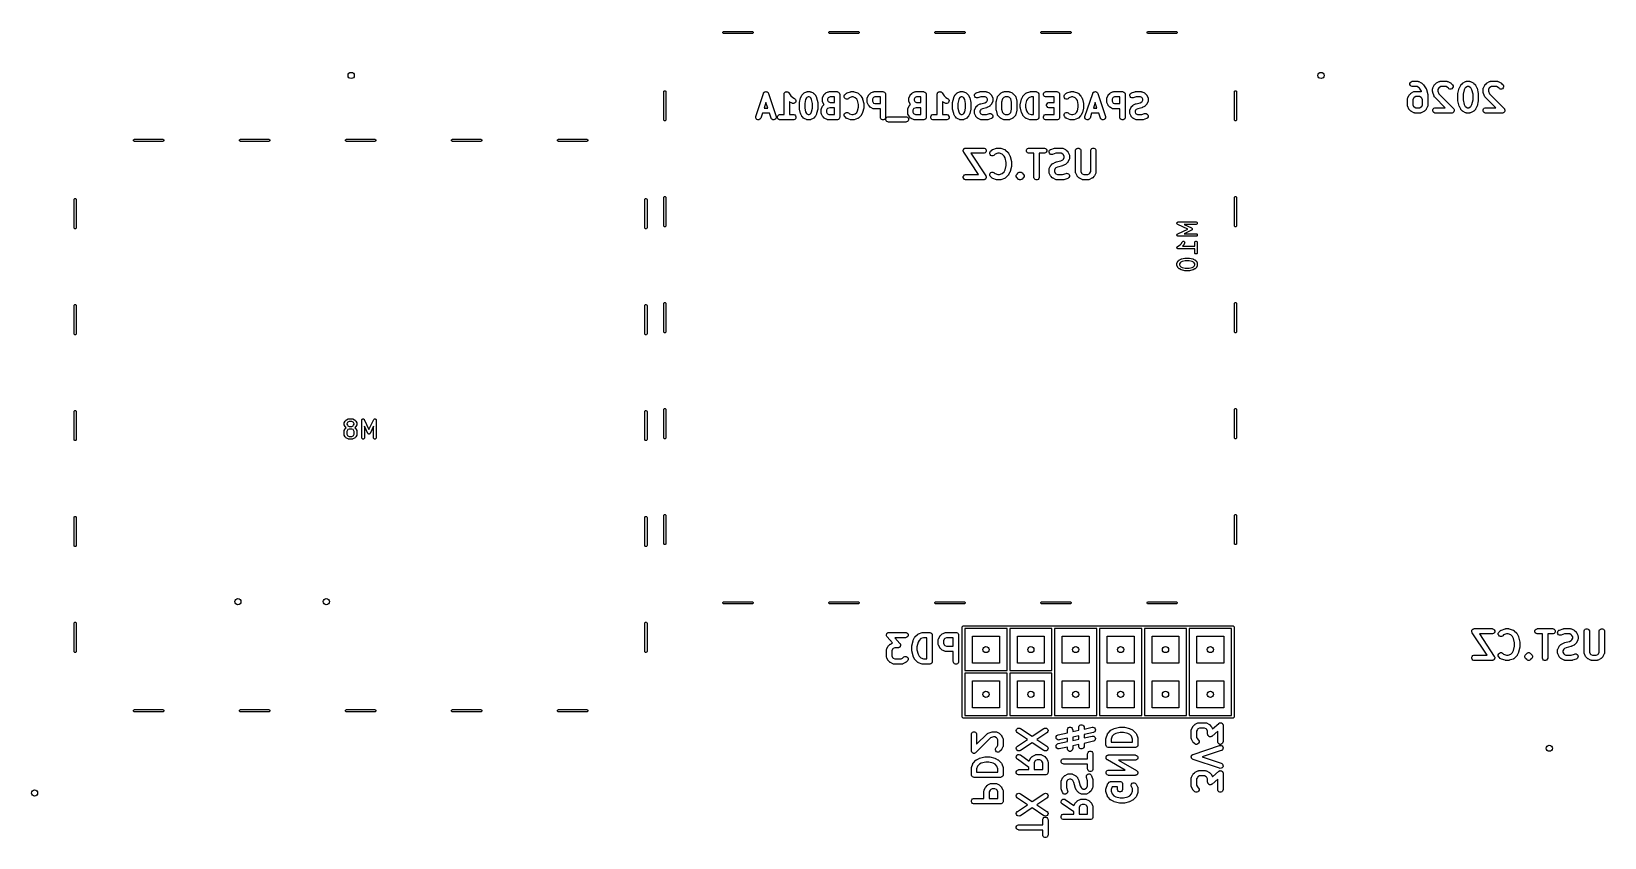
# Model space of a CAD drawing. Extents: x 3.77 to 7.28, y -5.02 to -3.23.
import ezdxf

# ---------------------------------------------------------------- set-up
doc = ezdxf.new("R2010")
doc.units = 0
doc.header["$MEASUREMENT"] = 0
doc.layers.add('BLACK', color=7, linetype='CONTINUOUS')

msp = doc.modelspace()

# ---------------------------------------------------------------- linework, layer by layer
at = {"layer": 'BLACK', "linetype": 'CONTINUOUS'}
for p, q in [((5.314, -3.227), (5.3153, -3.2257)), ((5.314, -3.2288), (5.314, -3.227)), ((5.3153, -3.23), (5.314, -3.2288)), ((5.3153, -3.2257), (5.3162, -3.2255)), ((5.3162, -3.2302), (5.3153, -3.23)), ((5.3162, -3.2255), (5.3792, -3.2255)), ((5.3792, -3.2302), (5.3162, -3.2302)), ((5.3792, -3.2255), (5.3801, -3.2257)), ((5.3801, -3.23), (5.3792, -3.2302)), ((5.3801, -3.2257), (5.3813, -3.227)), ((5.3813, -3.2288), (5.3801, -3.23)), ((5.3813, -3.227), (5.3813, -3.2288)), ((5.5502, -3.227), (5.5515, -3.2257)), ((5.5502, -3.2288), (5.5502, -3.227)), ((5.5515, -3.23), (5.5502, -3.2288)), ((5.5515, -3.2257), (5.5524, -3.2255)), ((5.5524, -3.2302), (5.5515, -3.23)), ((5.5524, -3.2255), (5.6154, -3.2255)), ((5.6154, -3.2302), (5.5524, -3.2302)), ((5.6154, -3.2255), (5.6163, -3.2257)), ((5.6163, -3.23), (5.6154, -3.2302)), ((5.6163, -3.2257), (5.6176, -3.227)), ((5.6176, -3.2288), (5.6163, -3.23)), ((5.6176, -3.227), (5.6176, -3.2288)), ((5.7864, -3.227), (5.7877, -3.2257)), ((5.7864, -3.2288), (5.7864, -3.227)), ((5.7877, -3.23), (5.7864, -3.2288)), ((5.7877, -3.2257), (5.7886, -3.2255)), ((5.7886, -3.2302), (5.7877, -3.23)), ((5.7886, -3.2255), (5.8516, -3.2255)), ((5.8516, -3.2302), (5.7886, -3.2302)), ((5.8516, -3.2255), (5.8525, -3.2257)), ((5.8525, -3.23), (5.8516, -3.2302)), ((5.8525, -3.2257), (5.8538, -3.227)), ((5.8538, -3.2288), (5.8525, -3.23)), ((5.8538, -3.227), (5.8538, -3.2288)), ((6.0226, -3.227), (6.0239, -3.2257)), ((6.0226, -3.2288), (6.0226, -3.227)), ((6.0239, -3.23), (6.0226, -3.2288)), ((6.0239, -3.2257), (6.0248, -3.2255)), ((6.0248, -3.2302), (6.0239, -3.23)), ((6.0248, -3.2255), (6.0878, -3.2255)), ((6.0878, -3.2302), (6.0248, -3.2302)), ((6.0878, -3.2255), (6.0887, -3.2257)), ((6.0887, -3.23), (6.0878, -3.2302)), ((6.0887, -3.2257), (6.09, -3.227)), ((6.09, -3.2288), (6.0887, -3.23)), ((6.09, -3.227), (6.09, -3.2288)), ((6.2589, -3.227), (6.2601, -3.2257)), ((6.2589, -3.2288), (6.2589, -3.227)), ((6.2601, -3.23), (6.2589, -3.2288)), ((6.2601, -3.2257), (6.261, -3.2255)), ((6.261, -3.2302), (6.2601, -3.23)), ((6.261, -3.2255), (6.324, -3.2255)), ((6.324, -3.2302), (6.261, -3.2302)), ((6.324, -3.2255), (6.3249, -3.2257)), ((6.3249, -3.23), (6.324, -3.2302)), ((6.3249, -3.2257), (6.3262, -3.227)), ((6.3262, -3.2288), (6.3249, -3.23)), ((6.3262, -3.227), (6.3262, -3.2288)), ((5.1819, -3.3598), (5.1821, -3.3588)), ((5.1819, -3.4227), (5.1819, -3.3598)), ((5.1821, -3.3588), (5.1834, -3.3576)), ((5.1834, -3.3576), (5.1852, -3.3576)), ((5.1852, -3.3576), (5.1865, -3.3588)), ((5.1865, -3.3588), (5.1866, -3.3598)), ((5.1866, -3.3598), (5.1866, -3.4227)), ((5.3871, -3.4149), (5.4042, -3.3637)), ((5.4042, -3.3637), (5.4047, -3.3626)), ((5.4047, -3.3626), (5.405, -3.3623)), ((5.405, -3.3623), (5.4051, -3.3619)), ((5.4051, -3.3619), (5.4057, -3.3615)), ((5.4057, -3.3615), (5.4062, -3.3609)), ((5.4062, -3.3609), (5.4066, -3.3607)), ((5.4066, -3.3607), (5.4069, -3.3604)), ((5.4069, -3.3604), (5.4076, -3.3602)), ((5.4076, -3.3602), (5.4082, -3.3599)), ((5.4082, -3.3599), (5.4087, -3.3598)), ((5.4087, -3.3598), (5.4091, -3.3597)), ((5.4091, -3.3597), (5.4098, -3.3598)), ((5.4098, -3.3598), (5.4105, -3.3597)), ((5.4105, -3.3597), (5.4109, -3.3598)), ((5.4109, -3.3598), (5.4114, -3.3599)), ((5.4114, -3.3599), (5.412, -3.3602)), ((5.412, -3.3602), (5.4127, -3.3604)), ((5.4127, -3.3604), (5.413, -3.3607)), ((5.413, -3.3607), (5.4134, -3.3609)), ((5.4134, -3.3609), (5.4139, -3.3615)), ((5.4139, -3.3615), (5.4145, -3.3619)), ((5.4145, -3.3619), (5.4147, -3.3623)), ((5.4147, -3.3623), (5.4149, -3.3626)), ((5.4149, -3.3626), (5.4154, -3.3637)), ((5.4154, -3.3637), (5.4325, -3.4149)), ((5.4502, -3.3656), (5.4503, -3.3644)), ((5.4503, -3.3644), (5.4505, -3.3639)), ((5.4505, -3.3639), (5.4507, -3.3633)), ((5.4507, -3.3633), (5.451, -3.3628)), ((5.451, -3.3628), (5.4512, -3.3623)), ((5.4512, -3.3623), (5.4516, -3.3619)), ((5.4516, -3.3619), (5.4519, -3.3614)), ((5.4519, -3.3614), (5.4524, -3.3611)), ((5.4524, -3.3611), (5.4528, -3.3607)), ((5.4528, -3.3607), (5.4534, -3.3604)), ((5.4534, -3.3604), (5.4539, -3.3601)), ((5.4539, -3.3601), (5.4544, -3.36)), ((5.4544, -3.36), (5.455, -3.3598)), ((5.455, -3.3598), (5.4555, -3.3598)), ((5.4555, -3.3598), (5.4561, -3.3597)), ((5.4561, -3.3597), (5.4567, -3.3598)), ((5.4567, -3.3598), (5.4573, -3.3598)), ((5.4573, -3.3598), (5.4578, -3.36)), ((5.4578, -3.36), (5.4584, -3.3601)), ((5.4584, -3.3601), (5.4589, -3.3604)), ((5.4589, -3.3604), (5.4594, -3.3607)), ((5.4594, -3.3607), (5.4598, -3.3611)), ((5.4598, -3.3611), (5.4603, -3.3614)), ((5.4603, -3.3614), (5.461, -3.3623)), ((5.461, -3.3623), (5.461, -3.3623)), ((5.461, -3.3623), (5.461, -3.3623)), ((5.461, -3.3623), (5.461, -3.3623)), ((5.461, -3.3623), (5.4656, -3.3691)), ((5.4909, -3.3663), (5.4934, -3.3638)), ((5.4934, -3.3638), (5.4938, -3.3635)), ((5.4938, -3.3635), (5.4939, -3.3633)), ((5.4939, -3.3633), (5.4941, -3.3632)), ((5.4941, -3.3632), (5.4943, -3.3631)), ((5.4943, -3.3631), (5.4944, -3.363)), ((5.4944, -3.363), (5.4949, -3.3627)), ((5.4949, -3.3627), (5.4998, -3.3603)), ((5.4998, -3.3603), (5.5009, -3.3599)), ((5.5009, -3.3599), (5.5011, -3.3599)), ((5.5011, -3.3599), (5.5013, -3.3598)), ((5.5013, -3.3598), (5.5024, -3.3597)), ((5.5024, -3.3597), (5.5073, -3.3597)), ((5.5073, -3.3597), (5.5084, -3.3598)), ((5.5084, -3.3598), (5.5086, -3.3599)), ((5.5086, -3.3599), (5.5089, -3.3599)), ((5.5089, -3.3599), (5.5099, -3.3603)), ((5.5099, -3.3603), (5.5148, -3.3627)), ((5.5148, -3.3627), (5.5153, -3.363)), ((5.5153, -3.363), (5.5154, -3.3631)), ((5.5154, -3.3631), (5.5156, -3.3632)), ((5.5156, -3.3632), (5.5158, -3.3633)), ((5.5158, -3.3633), (5.5159, -3.3635)), ((5.5159, -3.3635), (5.5163, -3.3638)), ((5.5163, -3.3638), (5.5188, -3.3663)), ((5.5397, -3.3663), (5.5421, -3.3638)), ((5.5421, -3.3638), (5.5426, -3.3635)), ((5.5426, -3.3635), (5.5427, -3.3633)), ((5.5427, -3.3633), (5.5428, -3.3632)), ((5.5428, -3.3632), (5.543, -3.3631)), ((5.543, -3.3631), (5.5432, -3.363)), ((5.5432, -3.363), (5.5436, -3.3627)), ((5.5436, -3.3627), (5.5485, -3.3603)), ((5.5485, -3.3603), (5.5496, -3.3599)), ((5.5496, -3.3599), (5.5498, -3.3599)), ((5.5498, -3.3599), (5.55, -3.3598)), ((5.55, -3.3598), (5.5512, -3.3597)), ((5.5512, -3.3597), (5.5682, -3.3597)), ((5.5682, -3.3597), (5.5694, -3.3598)), ((5.5694, -3.3598), (5.5715, -3.3607)), ((5.5715, -3.3607), (5.5731, -3.3623)), ((5.5731, -3.3623), (5.574, -3.3644)), ((5.574, -3.3644), (5.5741, -3.3656)), ((5.586, -3.3663), (5.5884, -3.3638)), ((5.5884, -3.3638), (5.5893, -3.3631)), ((5.5893, -3.3631), (5.5895, -3.363)), ((5.5895, -3.363), (5.5897, -3.3629)), ((5.5897, -3.3629), (5.5907, -3.3624)), ((5.5907, -3.3624), (5.598, -3.36)), ((5.598, -3.36), (5.5986, -3.3598)), ((5.5986, -3.3598), (5.5988, -3.3598)), ((5.5988, -3.3598), (5.599, -3.3598)), ((5.599, -3.3598), (5.5992, -3.3597)), ((5.5992, -3.3597), (5.5993, -3.3597)), ((5.5993, -3.3597), (5.5999, -3.3597)), ((5.5999, -3.3597), (5.6048, -3.3597)), ((5.6048, -3.3597), (5.6054, -3.3597)), ((5.6054, -3.3597), (5.6055, -3.3597)), ((5.6055, -3.3597), (5.6057, -3.3598)), ((5.6057, -3.3598), (5.6059, -3.3598)), ((5.6059, -3.3598), (5.6061, -3.3598)), ((5.6061, -3.3598), (5.6066, -3.36)), ((5.6066, -3.36), (5.614, -3.3624)), ((5.614, -3.3624), (5.615, -3.3629)), ((5.615, -3.3629), (5.6152, -3.363)), ((5.6152, -3.363), (5.6154, -3.3631)), ((5.6154, -3.3631), (5.6163, -3.3638)), ((5.6163, -3.3638), (5.6211, -3.3687)), ((5.6396, -3.3663), (5.642, -3.3638)), ((5.642, -3.3638), (5.6425, -3.3635)), ((5.6425, -3.3635), (5.6426, -3.3633)), ((5.6426, -3.3633), (5.6428, -3.3632)), ((5.6428, -3.3632), (5.6429, -3.3631)), ((5.6429, -3.3631), (5.6431, -3.363)), ((5.6431, -3.363), (5.6436, -3.3627)), ((5.6436, -3.3627), (5.6484, -3.3603)), ((5.6484, -3.3603), (5.6495, -3.3599)), ((5.6495, -3.3599), (5.6497, -3.3599)), ((5.6497, -3.3599), (5.6499, -3.3598)), ((5.6499, -3.3598), (5.6511, -3.3597)), ((5.6511, -3.3597), (5.6706, -3.3597)), ((5.6706, -3.3597), (5.6717, -3.3598)), ((5.6717, -3.3598), (5.6739, -3.3607)), ((5.6739, -3.3607), (5.6755, -3.3623)), ((5.6755, -3.3623), (5.6764, -3.3644)), ((5.6764, -3.3644), (5.6765, -3.3656)), ((5.7322, -3.3663), (5.7347, -3.3638)), ((5.7347, -3.3638), (5.7351, -3.3635)), ((5.7351, -3.3635), (5.7352, -3.3633)), ((5.7352, -3.3633), (5.7354, -3.3632)), ((5.7354, -3.3632), (5.7355, -3.3631)), ((5.7355, -3.3631), (5.7357, -3.363)), ((5.7357, -3.363), (5.7362, -3.3627)), ((5.7362, -3.3627), (5.7411, -3.3603)), ((5.7411, -3.3603), (5.7421, -3.3599)), ((5.7421, -3.3599), (5.7424, -3.3599)), ((5.7424, -3.3599), (5.7425, -3.3598)), ((5.7425, -3.3598), (5.7437, -3.3597)), ((5.7437, -3.3597), (5.7608, -3.3597)), ((5.7608, -3.3597), (5.7619, -3.3598)), ((5.7619, -3.3598), (5.764, -3.3607)), ((5.764, -3.3607), (5.7657, -3.3623)), ((5.7657, -3.3623), (5.7666, -3.3644)), ((5.7666, -3.3644), (5.7667, -3.3656)), ((5.7914, -3.3656), (5.7915, -3.3644)), ((5.7915, -3.3644), (5.7918, -3.3639)), ((5.7918, -3.3639), (5.7919, -3.3633)), ((5.7919, -3.3633), (5.7922, -3.3628)), ((5.7922, -3.3628), (5.7924, -3.3623)), ((5.7924, -3.3623), (5.7928, -3.3619)), ((5.7928, -3.3619), (5.7931, -3.3614)), ((5.7931, -3.3614), (5.7936, -3.3611)), ((5.7936, -3.3611), (5.794, -3.3607)), ((5.794, -3.3607), (5.7946, -3.3604)), ((5.7946, -3.3604), (5.7951, -3.3601)), ((5.7951, -3.3601), (5.7956, -3.36)), ((5.7956, -3.36), (5.7962, -3.3598)), ((5.7962, -3.3598), (5.7968, -3.3598)), ((5.7968, -3.3598), (5.7973, -3.3597)), ((5.7973, -3.3597), (5.7979, -3.3598)), ((5.7979, -3.3598), (5.7985, -3.3598)), ((5.7985, -3.3598), (5.799, -3.36)), ((5.799, -3.36), (5.7996, -3.3601)), ((5.7996, -3.3601), (5.8001, -3.3604)), ((5.8001, -3.3604), (5.8006, -3.3607)), ((5.8006, -3.3607), (5.801, -3.3611)), ((5.801, -3.3611), (5.8015, -3.3614)), ((5.8015, -3.3614), (5.8022, -3.3623)), ((5.8022, -3.3623), (5.8022, -3.3623)), ((5.8022, -3.3623), (5.8022, -3.3623)), ((5.8022, -3.3623), (5.8022, -3.3623)), ((5.8022, -3.3623), (5.8068, -3.3691)), ((5.8321, -3.3663), (5.8346, -3.3638)), ((5.8346, -3.3638), (5.835, -3.3635)), ((5.835, -3.3635), (5.8351, -3.3633)), ((5.8351, -3.3633), (5.8353, -3.3632)), ((5.8353, -3.3632), (5.8355, -3.3631)), ((5.8355, -3.3631), (5.8356, -3.363)), ((5.8356, -3.363), (5.8361, -3.3627)), ((5.8361, -3.3627), (5.841, -3.3603)), ((5.841, -3.3603), (5.8421, -3.3599)), ((5.8421, -3.3599), (5.8423, -3.3599)), ((5.8423, -3.3599), (5.8425, -3.3598)), ((5.8425, -3.3598), (5.8436, -3.3597)), ((5.8436, -3.3597), (5.8485, -3.3597)), ((5.8485, -3.3597), (5.8497, -3.3598)), ((5.8497, -3.3598), (5.8498, -3.3599)), ((5.8498, -3.3599), (5.8501, -3.3599)), ((5.8501, -3.3599), (5.8511, -3.3603)), ((5.8511, -3.3603), (5.856, -3.3627)), ((5.856, -3.3627), (5.8565, -3.363)), ((5.8565, -3.363), (5.8567, -3.3631)), ((5.8567, -3.3631), (5.8568, -3.3632)), ((5.8568, -3.3632), (5.857, -3.3633)), ((5.857, -3.3633), (5.8571, -3.3635)), ((5.8571, -3.3635), (5.8575, -3.3638)), ((5.8575, -3.3638), (5.86, -3.3663)), ((5.8745, -3.3664), (5.8755, -3.3644)), ((5.8755, -3.3644), (5.8773, -3.3629)), ((5.8773, -3.3629), (5.8783, -3.3624)), ((5.8783, -3.3624), (5.8856, -3.36)), ((5.8856, -3.36), (5.8862, -3.3598)), ((5.8862, -3.3598), (5.8863, -3.3598)), ((5.8863, -3.3598), (5.8866, -3.3598)), ((5.8866, -3.3598), (5.8868, -3.3597)), ((5.8868, -3.3597), (5.8869, -3.3597)), ((5.8869, -3.3597), (5.8875, -3.3597)), ((5.8875, -3.3597), (5.8997, -3.3597)), ((5.8997, -3.3597), (5.9008, -3.3598)), ((5.9008, -3.3598), (5.901, -3.3599)), ((5.901, -3.3599), (5.9012, -3.3599)), ((5.9012, -3.3599), (5.9023, -3.3603)), ((5.9023, -3.3603), (5.9072, -3.3627)), ((5.9072, -3.3627), (5.9077, -3.363)), ((5.9077, -3.363), (5.9078, -3.3631)), ((5.9078, -3.3631), (5.908, -3.3632)), ((5.908, -3.3632), (5.9082, -3.3633)), ((5.9082, -3.3633), (5.9083, -3.3635)), ((5.9083, -3.3635), (5.9087, -3.3638)), ((5.9087, -3.3638), (5.9112, -3.3663)), ((5.9272, -3.3687), (5.9321, -3.3638)), ((5.9321, -3.3638), (5.9325, -3.3635)), ((5.9325, -3.3635), (5.9326, -3.3633)), ((5.9326, -3.3633), (5.9328, -3.3632)), ((5.9328, -3.3632), (5.933, -3.3631)), ((5.933, -3.3631), (5.9331, -3.363)), ((5.9331, -3.363), (5.9336, -3.3627)), ((5.9336, -3.3627), (5.9385, -3.3603)), ((5.9385, -3.3603), (5.9396, -3.3599)), ((5.9396, -3.3599), (5.9398, -3.3599)), ((5.9398, -3.3599), (5.94, -3.3598)), ((5.94, -3.3598), (5.9411, -3.3597)), ((5.9411, -3.3597), (5.9509, -3.3597)), ((5.9509, -3.3597), (5.952, -3.3598)), ((5.952, -3.3598), (5.9522, -3.3599)), ((5.9522, -3.3599), (5.9524, -3.3599)), ((5.9524, -3.3599), (5.9535, -3.3603)), ((5.9535, -3.3603), (5.9584, -3.3627)), ((5.9584, -3.3627), (5.9589, -3.363)), ((5.9589, -3.363), (5.959, -3.3631)), ((5.959, -3.3631), (5.9592, -3.3632)), ((5.9592, -3.3632), (5.9594, -3.3633)), ((5.9594, -3.3633), (5.9595, -3.3635)), ((5.9595, -3.3635), (5.9599, -3.3638)), ((5.9599, -3.3638), (5.9648, -3.3687)), ((5.9832, -3.3687), (5.9881, -3.3638)), ((5.9881, -3.3638), (5.989, -3.3631)), ((5.989, -3.3631), (5.9892, -3.363)), ((5.9892, -3.363), (5.9894, -3.3629)), ((5.9894, -3.3629), (5.9904, -3.3624)), ((5.9904, -3.3624), (5.9977, -3.36)), ((5.9977, -3.36), (5.9983, -3.3598)), ((5.9983, -3.3598), (5.9985, -3.3598)), ((5.9985, -3.3598), (5.9987, -3.3598)), ((5.9987, -3.3598), (5.9989, -3.3597)), ((5.9989, -3.3597), (5.999, -3.3597)), ((5.999, -3.3597), (5.9996, -3.3597)), ((5.9996, -3.3597), (6.0118, -3.3597)), ((6.0118, -3.3597), (6.0129, -3.3598)), ((6.0129, -3.3598), (6.0151, -3.3607)), ((6.0151, -3.3607), (6.0167, -3.3623)), ((6.0167, -3.3623), (6.0176, -3.3644)), ((6.0176, -3.3644), (6.0177, -3.3656)), ((6.0279, -3.3644), (6.0288, -3.3623)), ((6.0279, -3.3667), (6.0279, -3.3644)), ((6.0288, -3.3623), (6.0304, -3.3607)), ((6.0304, -3.3607), (6.0326, -3.3598)), ((6.0326, -3.3598), (6.0337, -3.3597)), ((6.0337, -3.3597), (6.0581, -3.3597)), ((6.0581, -3.3597), (6.0593, -3.3598)), ((6.0593, -3.3598), (6.0614, -3.3607)), ((6.0614, -3.3607), (6.063, -3.3623)), ((6.063, -3.3623), (6.0639, -3.3644)), ((6.0639, -3.3644), (6.064, -3.3656)), ((6.0759, -3.3663), (6.0783, -3.3638)), ((6.0783, -3.3638), (6.0792, -3.3631)), ((6.0792, -3.3631), (6.0794, -3.363)), ((6.0794, -3.363), (6.0795, -3.3629)), ((6.0795, -3.3629), (6.0806, -3.3624)), ((6.0806, -3.3624), (6.0879, -3.36)), ((6.0879, -3.36), (6.0885, -3.3598)), ((6.0885, -3.3598), (6.0886, -3.3598)), ((6.0886, -3.3598), (6.0888, -3.3598)), ((6.0888, -3.3598), (6.089, -3.3597)), ((6.089, -3.3597), (6.0892, -3.3597)), ((6.0892, -3.3597), (6.0898, -3.3597)), ((6.0898, -3.3597), (6.0947, -3.3597)), ((6.0947, -3.3597), (6.0952, -3.3597)), ((6.0952, -3.3597), (6.0954, -3.3597)), ((6.0954, -3.3597), (6.0956, -3.3598)), ((6.0956, -3.3598), (6.0958, -3.3598)), ((6.0958, -3.3598), (6.096, -3.3598)), ((6.096, -3.3598), (6.0965, -3.36)), ((6.0965, -3.36), (6.1038, -3.3624)), ((6.1038, -3.3624), (6.1049, -3.3629)), ((6.1049, -3.3629), (6.1051, -3.363)), ((6.1051, -3.363), (6.1052, -3.3631)), ((6.1052, -3.3631), (6.1061, -3.3638)), ((6.1061, -3.3638), (6.111, -3.3687)), ((6.1207, -3.4149), (6.1378, -3.3637)), ((6.1378, -3.3637), (6.1383, -3.3626)), ((6.1383, -3.3626), (6.1385, -3.3623)), ((6.1385, -3.3623), (6.1387, -3.3619)), ((6.1387, -3.3619), (6.1393, -3.3615)), ((6.1393, -3.3615), (6.1398, -3.3609)), ((6.1398, -3.3609), (6.1402, -3.3607)), ((6.1402, -3.3607), (6.1405, -3.3604)), ((6.1405, -3.3604), (6.1412, -3.3602)), ((6.1412, -3.3602), (6.1418, -3.3599)), ((6.1418, -3.3599), (6.1423, -3.3598)), ((6.1423, -3.3598), (6.1427, -3.3597)), ((6.1427, -3.3597), (6.1434, -3.3598)), ((6.1434, -3.3598), (6.1441, -3.3597)), ((6.1441, -3.3597), (6.1445, -3.3598)), ((6.1445, -3.3598), (6.145, -3.3599)), ((6.145, -3.3599), (6.1456, -3.3602)), ((6.1456, -3.3602), (6.1463, -3.3604)), ((6.1463, -3.3604), (6.1466, -3.3607)), ((6.1466, -3.3607), (6.147, -3.3609)), ((6.147, -3.3609), (6.1475, -3.3615)), ((6.1475, -3.3615), (6.1481, -3.3619)), ((6.1481, -3.3619), (6.1483, -3.3623)), ((6.1483, -3.3623), (6.1485, -3.3626)), ((6.1485, -3.3626), (6.149, -3.3637)), ((6.149, -3.3637), (6.1661, -3.4149)), ((6.1733, -3.3663), (6.1758, -3.3638)), ((6.1758, -3.3638), (6.1762, -3.3635)), ((6.1762, -3.3635), (6.1763, -3.3633)), ((6.1763, -3.3633), (6.1765, -3.3632)), ((6.1765, -3.3632), (6.1767, -3.3631)), ((6.1767, -3.3631), (6.1768, -3.363)), ((6.1768, -3.363), (6.1773, -3.3627)), ((6.1773, -3.3627), (6.1822, -3.3603)), ((6.1822, -3.3603), (6.1833, -3.3599)), ((6.1833, -3.3599), (6.1835, -3.3599)), ((6.1835, -3.3599), (6.1837, -3.3598)), ((6.1837, -3.3598), (6.1848, -3.3597)), ((6.1848, -3.3597), (6.2043, -3.3597)), ((6.2043, -3.3597), (6.2055, -3.3598)), ((6.2055, -3.3598), (6.2076, -3.3607)), ((6.2076, -3.3607), (6.2092, -3.3623)), ((6.2092, -3.3623), (6.2101, -3.3644)), ((6.2101, -3.3644), (6.2102, -3.3656)), ((6.2206, -3.3664), (6.2216, -3.3644)), ((6.2216, -3.3644), (6.2233, -3.3629)), ((6.2233, -3.3629), (6.2244, -3.3624)), ((6.2244, -3.3624), (6.2317, -3.36)), ((6.2317, -3.36), (6.2323, -3.3598)), ((6.2323, -3.3598), (6.2324, -3.3598)), ((6.2324, -3.3598), (6.2326, -3.3598)), ((6.2326, -3.3598), (6.2328, -3.3597)), ((6.2328, -3.3597), (6.233, -3.3597)), ((6.233, -3.3597), (6.2336, -3.3597)), ((6.2336, -3.3597), (6.2458, -3.3597)), ((6.2458, -3.3597), (6.2469, -3.3598)), ((6.2469, -3.3598), (6.2471, -3.3599)), ((6.2471, -3.3599), (6.2473, -3.3599)), ((6.2473, -3.3599), (6.2484, -3.3603)), ((6.2484, -3.3603), (6.2533, -3.3627)), ((6.2533, -3.3627), (6.2538, -3.363)), ((6.2538, -3.363), (6.2539, -3.3631)), ((6.2539, -3.3631), (6.2541, -3.3632)), ((6.2541, -3.3632), (6.2543, -3.3633)), ((6.2543, -3.3633), (6.2544, -3.3635)), ((6.2544, -3.3635), (6.2548, -3.3638)), ((6.2548, -3.3638), (6.2572, -3.3663)), ((6.4536, -3.3598), (6.4537, -3.3588)), ((6.4536, -3.4227), (6.4536, -3.3598)), ((6.4537, -3.3588), (6.455, -3.3576)), ((6.455, -3.3576), (6.4568, -3.3576)), ((6.4568, -3.3576), (6.4581, -3.3588)), ((6.4581, -3.3588), (6.4583, -3.3598)), ((6.4583, -3.3598), (6.4583, -3.4227)), ((6.8436, -3.3665), (6.8465, -3.3637)), ((6.8448, -3.3414), (6.8457, -3.3392)), ((6.8448, -3.3437), (6.8448, -3.3414)), ((6.8457, -3.3458), (6.8448, -3.3437)), ((6.8457, -3.3392), (6.8473, -3.3376)), ((6.8473, -3.3474), (6.8457, -3.3458)), ((6.8465, -3.3637), (6.8469, -3.3633)), ((6.8469, -3.3633), (6.847, -3.3632)), ((6.847, -3.3632), (6.8472, -3.3631)), ((6.8472, -3.3631), (6.8473, -3.3629)), ((6.8473, -3.3376), (6.8495, -3.3367)), ((6.8495, -3.3483), (6.8473, -3.3474)), ((6.8473, -3.3629), (6.8475, -3.3629)), ((6.8475, -3.3629), (6.848, -3.3625)), ((6.848, -3.3625), (6.8536, -3.3597)), ((6.8495, -3.3367), (6.8506, -3.3366)), ((6.8506, -3.3484), (6.8495, -3.3483)), ((6.8506, -3.3366), (6.8619, -3.3366)), ((6.8605, -3.3484), (6.8506, -3.3484)), ((6.8536, -3.3597), (6.8547, -3.3593)), ((6.8547, -3.3593), (6.8549, -3.3593)), ((6.8549, -3.3593), (6.8551, -3.3592)), ((6.8551, -3.3592), (6.8563, -3.3591)), ((6.8563, -3.3591), (6.8675, -3.3591)), ((6.864, -3.3502), (6.8605, -3.3484)), ((6.8619, -3.3366), (6.863, -3.3367)), ((6.863, -3.3367), (6.8632, -3.3368)), ((6.8632, -3.3368), (6.8634, -3.3368)), ((6.8634, -3.3368), (6.8645, -3.3372)), ((6.8657, -3.3519), (6.864, -3.3502)), ((6.8645, -3.3372), (6.8701, -3.34)), ((6.8705, -3.359), (6.8657, -3.3519)), ((6.8675, -3.3591), (6.8687, -3.3592)), ((6.8687, -3.3592), (6.8688, -3.3593)), ((6.8688, -3.3593), (6.8691, -3.3593)), ((6.8691, -3.3593), (6.8701, -3.3597)), ((6.8701, -3.34), (6.8706, -3.3404)), ((6.8701, -3.3597), (6.8707, -3.36)), ((6.8707, -3.36), (6.8705, -3.359)), ((6.8706, -3.3404), (6.8708, -3.3404)), ((6.8708, -3.3404), (6.8709, -3.3406)), ((6.8709, -3.3406), (6.8711, -3.3407)), ((6.8711, -3.3407), (6.8712, -3.3408)), ((6.8712, -3.3408), (6.8717, -3.3412)), ((6.8717, -3.3412), (6.8745, -3.344)), ((6.8745, -3.344), (6.8745, -3.344)), ((6.8745, -3.344), (6.8745, -3.344)), ((6.8745, -3.344), (6.8749, -3.3444)), ((6.8749, -3.3444), (6.8752, -3.3449)), ((6.8752, -3.3449), (6.8752, -3.3449)), ((6.8752, -3.3449), (6.8752, -3.3449)), ((6.8752, -3.3449), (6.8809, -3.3533)), ((6.8809, -3.3533), (6.8812, -3.3539)), ((6.8812, -3.3539), (6.8813, -3.3541)), ((6.8813, -3.3541), (6.8813, -3.3542)), ((6.8813, -3.3542), (6.8814, -3.3543)), ((6.8814, -3.3543), (6.8814, -3.3545)), ((6.8814, -3.3545), (6.8817, -3.3551)), ((6.8817, -3.3551), (6.8845, -3.3664)), ((6.8953, -3.3538), (6.8955, -3.3526)), ((6.8953, -3.3594), (6.8953, -3.3538)), ((6.8954, -3.36), (6.8953, -3.3594)), ((6.8954, -3.3601), (6.8954, -3.36)), ((6.8954, -3.3603), (6.8954, -3.3601)), ((6.8955, -3.3605), (6.8954, -3.3603)), ((6.8955, -3.3524), (6.8956, -3.3522)), ((6.8955, -3.3526), (6.8955, -3.3524)), ((6.8955, -3.3607), (6.8955, -3.3605)), ((6.8956, -3.3613), (6.8955, -3.3607)), ((6.8956, -3.3522), (6.896, -3.3511)), ((6.8985, -3.3697), (6.8956, -3.3613)), ((6.896, -3.3511), (6.8988, -3.3455)), ((6.8988, -3.3455), (6.8991, -3.345)), ((6.8991, -3.3449), (6.8993, -3.3447)), ((6.8991, -3.345), (6.8991, -3.3449)), ((6.8993, -3.3447), (6.8994, -3.3445)), ((6.8994, -3.3445), (6.8995, -3.3444)), ((6.8995, -3.3444), (6.8999, -3.344)), ((6.8999, -3.344), (6.9027, -3.3412)), ((6.9027, -3.3412), (6.9031, -3.3408)), ((6.9031, -3.3408), (6.9033, -3.3407)), ((6.9033, -3.3407), (6.9034, -3.3406)), ((6.9034, -3.3406), (6.9036, -3.3404)), ((6.9036, -3.3404), (6.9037, -3.3404)), ((6.9037, -3.3404), (6.9042, -3.34)), ((6.9042, -3.34), (6.9099, -3.3372)), ((6.9089, -3.3516), (6.9072, -3.3552)), ((6.9072, -3.3552), (6.9072, -3.3584)), ((6.9072, -3.3584), (6.9092, -3.3646)), ((6.9104, -3.3502), (6.9089, -3.3516)), ((6.9092, -3.3646), (6.942, -3.3974)), ((6.9099, -3.3372), (6.9109, -3.3368)), ((6.9139, -3.3484), (6.9104, -3.3502)), ((6.9109, -3.3368), (6.9111, -3.3368)), ((6.9111, -3.3368), (6.9113, -3.3367)), ((6.9113, -3.3367), (6.9125, -3.3366)), ((6.9125, -3.3366), (6.9266, -3.3366)), ((6.9252, -3.3484), (6.9139, -3.3484)), ((6.9287, -3.3502), (6.9252, -3.3484)), ((6.9266, -3.3366), (6.9277, -3.3367)), ((6.9277, -3.3367), (6.9279, -3.3368)), ((6.9279, -3.3368), (6.9281, -3.3368)), ((6.9281, -3.3368), (6.9292, -3.3372)), ((6.9308, -3.3523), (6.9287, -3.3502)), ((6.9292, -3.3372), (6.9348, -3.34)), ((6.9317, -3.3531), (6.9308, -3.3523)), ((6.9338, -3.3539), (6.9317, -3.3531)), ((6.9361, -3.3539), (6.9338, -3.3539)), ((6.9348, -3.34), (6.9353, -3.3404)), ((6.9353, -3.3404), (6.9355, -3.3404)), ((6.9355, -3.3404), (6.9356, -3.3406)), ((6.9356, -3.3406), (6.9358, -3.3407)), ((6.9358, -3.3407), (6.9359, -3.3408)), ((6.9359, -3.3408), (6.9364, -3.3412)), ((6.9383, -3.3531), (6.9361, -3.3539)), ((6.9364, -3.3412), (6.9392, -3.344)), ((6.9399, -3.3514), (6.9383, -3.3531)), ((6.9392, -3.344), (6.9399, -3.3449)), ((6.9399, -3.3449), (6.9408, -3.347)), ((6.9408, -3.3493), (6.9399, -3.3514)), ((6.9408, -3.347), (6.9408, -3.3493)), ((6.9516, -3.3647), (6.9517, -3.3643)), ((6.9516, -3.3648), (6.9516, -3.3647)), ((6.9516, -3.365), (6.9516, -3.3648)), ((6.9517, -3.3638), (6.9518, -3.3636)), ((6.9517, -3.3639), (6.9517, -3.3638)), ((6.9517, -3.3643), (6.9517, -3.3639)), ((6.9518, -3.3636), (6.9546, -3.3523)), ((6.9546, -3.3522), (6.9548, -3.3517)), ((6.9546, -3.3523), (6.9546, -3.3522)), ((6.9546, -3.3523), (6.9546, -3.3523)), ((6.9548, -3.3517), (6.955, -3.3512)), ((6.955, -3.3511), (6.9578, -3.3455)), ((6.955, -3.3512), (6.955, -3.3511)), ((6.955, -3.3512), (6.955, -3.3512)), ((6.9578, -3.3455), (6.9581, -3.345)), ((6.9581, -3.345), (6.9582, -3.3449)), ((6.9582, -3.3449), (6.9583, -3.3447)), ((6.9583, -3.3447), (6.9584, -3.3445)), ((6.9584, -3.3445), (6.9586, -3.3444)), ((6.9586, -3.3444), (6.9589, -3.344)), ((6.9589, -3.344), (6.9618, -3.3412)), ((6.9618, -3.3412), (6.9622, -3.3408)), ((6.9622, -3.3408), (6.9623, -3.3407)), ((6.9623, -3.3407), (6.9625, -3.3406)), ((6.9625, -3.3406), (6.9626, -3.3404)), ((6.9626, -3.3404), (6.9628, -3.3404)), ((6.9628, -3.3404), (6.9633, -3.34)), ((6.9633, -3.34), (6.9689, -3.3372)), ((6.9659, -3.3558), (6.9634, -3.3657)), ((6.968, -3.3516), (6.9659, -3.3558)), ((6.9694, -3.3502), (6.968, -3.3516)), ((6.9689, -3.3372), (6.97, -3.3368)), ((6.9729, -3.3484), (6.9694, -3.3502)), ((6.97, -3.3368), (6.9702, -3.3368)), ((6.9702, -3.3368), (6.9704, -3.3367)), ((6.9704, -3.3367), (6.9716, -3.3366)), ((6.9716, -3.3366), (6.9772, -3.3366)), ((6.9758, -3.3484), (6.9729, -3.3484)), ((6.9793, -3.3502), (6.9758, -3.3484)), ((6.9772, -3.3366), (6.9783, -3.3367)), ((6.9783, -3.3367), (6.9785, -3.3368)), ((6.9785, -3.3368), (6.9787, -3.3368)), ((6.9787, -3.3368), (6.9798, -3.3372)), ((6.9808, -3.3516), (6.9793, -3.3502)), ((6.9798, -3.3372), (6.9854, -3.34)), ((6.9829, -3.3558), (6.9808, -3.3516)), ((6.9853, -3.3657), (6.9829, -3.3558)), ((6.9854, -3.34), (6.9859, -3.3404)), ((6.9859, -3.3404), (6.9861, -3.3404)), ((6.9861, -3.3404), (6.9862, -3.3406)), ((6.9862, -3.3406), (6.9864, -3.3407)), ((6.9864, -3.3407), (6.9865, -3.3408)), ((6.9865, -3.3408), (6.987, -3.3412)), ((6.987, -3.3412), (6.9898, -3.344)), ((6.9898, -3.344), (6.9902, -3.3444)), ((6.9902, -3.3444), (6.9903, -3.3445)), ((6.9903, -3.3445), (6.9904, -3.3447)), ((6.9904, -3.3447), (6.9905, -3.3449)), ((6.9905, -3.3449), (6.9906, -3.345)), ((6.9906, -3.345), (6.9909, -3.3455)), ((6.9909, -3.3455), (6.9937, -3.3511)), ((6.9937, -3.3511), (6.9937, -3.3512)), ((6.9937, -3.3512), (6.9938, -3.3512)), ((6.9938, -3.3512), (6.9939, -3.3517)), ((6.9939, -3.3517), (6.9941, -3.3522)), ((6.9941, -3.3522), (6.9941, -3.3523)), ((6.9941, -3.3523), (6.9942, -3.3523)), ((6.9942, -3.3523), (6.997, -3.3636)), ((6.997, -3.3636), (6.997, -3.3638)), ((6.997, -3.3638), (6.997, -3.3639)), ((6.997, -3.3639), (6.9971, -3.3643)), ((6.9971, -3.3643), (6.9971, -3.3647)), ((6.9971, -3.3647), (6.9971, -3.3648)), ((6.9971, -3.3648), (6.9971, -3.365)), ((7.0078, -3.3538), (7.0079, -3.3526)), ((7.0078, -3.3594), (7.0078, -3.3538)), ((7.0079, -3.36), (7.0078, -3.3594)), ((7.0079, -3.3526), (7.008, -3.3524)), ((7.0079, -3.3601), (7.0079, -3.36)), ((7.0079, -3.3603), (7.0079, -3.3601)), ((7.0079, -3.3605), (7.0079, -3.3603)), ((7.008, -3.3607), (7.0079, -3.3605)), ((7.008, -3.3522), (7.0085, -3.3511)), ((7.008, -3.3524), (7.008, -3.3522)), ((7.0081, -3.3613), (7.008, -3.3607)), ((7.0109, -3.3697), (7.0081, -3.3613)), ((7.0085, -3.3511), (7.0113, -3.3455)), ((7.0113, -3.3455), (7.0116, -3.345)), ((7.0116, -3.3449), (7.0118, -3.3447)), ((7.0116, -3.345), (7.0116, -3.3449)), ((7.0118, -3.3447), (7.0119, -3.3445)), ((7.0119, -3.3445), (7.012, -3.3444)), ((7.012, -3.3444), (7.0124, -3.344)), ((7.0124, -3.344), (7.0152, -3.3412)), ((7.0152, -3.3412), (7.0156, -3.3408)), ((7.0156, -3.3408), (7.0157, -3.3407)), ((7.0157, -3.3407), (7.0159, -3.3406)), ((7.0159, -3.3406), (7.0161, -3.3404)), ((7.0161, -3.3404), (7.0162, -3.3404)), ((7.0162, -3.3404), (7.0167, -3.34)), ((7.0167, -3.34), (7.0223, -3.3372)), ((7.0214, -3.3516), (7.0196, -3.3552)), ((7.0196, -3.3552), (7.0196, -3.3584)), ((7.0196, -3.3584), (7.0217, -3.3646)), ((7.0229, -3.3502), (7.0214, -3.3516)), ((7.0217, -3.3646), (7.0545, -3.3974)), ((7.0223, -3.3372), (7.0234, -3.3368)), ((7.0264, -3.3484), (7.0229, -3.3502)), ((7.0234, -3.3368), (7.0236, -3.3368)), ((7.0236, -3.3368), (7.0238, -3.3367)), ((7.0238, -3.3367), (7.025, -3.3366)), ((7.025, -3.3366), (7.039, -3.3366)), ((7.0376, -3.3484), (7.0264, -3.3484)), ((7.0412, -3.3502), (7.0376, -3.3484)), ((7.039, -3.3366), (7.0402, -3.3367)), ((7.0402, -3.3367), (7.0404, -3.3368)), ((7.0404, -3.3368), (7.0406, -3.3368)), ((7.0406, -3.3368), (7.0417, -3.3372)), ((7.0433, -3.3523), (7.0412, -3.3502)), ((7.0417, -3.3372), (7.0473, -3.34)), ((7.0442, -3.3531), (7.0433, -3.3523)), ((7.0463, -3.3539), (7.0442, -3.3531)), ((7.0486, -3.3539), (7.0463, -3.3539)), ((7.0473, -3.34), (7.0478, -3.3404)), ((7.0478, -3.3404), (7.0479, -3.3404)), ((7.0479, -3.3404), (7.0481, -3.3406)), ((7.0481, -3.3406), (7.0483, -3.3407)), ((7.0483, -3.3407), (7.0484, -3.3408)), ((7.0484, -3.3408), (7.0488, -3.3412)), ((7.0508, -3.3531), (7.0486, -3.3539)), ((7.0488, -3.3412), (7.0517, -3.344)), ((7.0524, -3.3514), (7.0508, -3.3531)), ((7.0517, -3.344), (7.0524, -3.3449)), ((7.0524, -3.3449), (7.0533, -3.347)), ((7.0533, -3.3493), (7.0524, -3.3514)), ((7.0533, -3.347), (7.0533, -3.3493)), ((5.4098, -3.3842), (5.4058, -3.3962)), ((5.4058, -3.3962), (5.4138, -3.3962)), ((5.4138, -3.3962), (5.4098, -3.3842)), ((5.4502, -3.4108), (5.4502, -3.3656)), ((5.4502, -3.3656), (5.4502, -3.3656)), ((5.4502, -3.3656), (5.4502, -3.3656)), ((5.4502, -3.3656), (5.4502, -3.3656)), ((5.4621, -3.3823), (5.462, -3.3822)), ((5.462, -3.3822), (5.462, -3.4108)), ((5.4622, -3.3824), (5.4621, -3.3823)), ((5.4624, -3.3825), (5.4622, -3.3824)), ((5.4626, -3.3827), (5.4624, -3.3825)), ((5.4627, -3.3827), (5.4626, -3.3827)), ((5.4632, -3.383), (5.4627, -3.3827)), ((5.4681, -3.3855), (5.4632, -3.383)), ((5.4656, -3.3691), (5.4694, -3.3729)), ((5.4692, -3.3859), (5.4681, -3.3855)), ((5.4715, -3.3861), (5.4692, -3.3859)), ((5.4694, -3.3729), (5.4734, -3.3749)), ((5.4737, -3.3853), (5.4715, -3.3861)), ((5.4734, -3.3749), (5.4744, -3.3755)), ((5.4754, -3.3838), (5.4737, -3.3853)), ((5.4744, -3.3755), (5.4759, -3.3773)), ((5.4764, -3.3818), (5.4754, -3.3838)), ((5.4759, -3.3773), (5.4766, -3.3795)), ((5.4766, -3.3795), (5.4764, -3.3818)), ((5.4843, -3.3848), (5.4844, -3.3843)), ((5.4843, -3.3849), (5.4843, -3.3848)), ((5.4843, -3.3851), (5.4843, -3.3849)), ((5.4843, -3.3973), (5.4843, -3.3851)), ((5.4843, -3.3975), (5.4843, -3.3973)), ((5.4844, -3.398), (5.4843, -3.3975)), ((5.4843, -3.3975), (5.4843, -3.3975)), ((5.4844, -3.3839), (5.4845, -3.3838)), ((5.4844, -3.3843), (5.4844, -3.3839)), ((5.4844, -3.3984), (5.4844, -3.398)), ((5.4845, -3.3985), (5.4844, -3.3984)), ((5.4845, -3.3836), (5.4869, -3.3739)), ((5.4845, -3.3838), (5.4845, -3.3836)), ((5.4845, -3.3987), (5.4845, -3.3985)), ((5.4869, -3.4084), (5.4845, -3.3987)), ((5.4869, -3.3739), (5.487, -3.3738)), ((5.487, -3.3738), (5.4872, -3.3733)), ((5.487, -3.3738), (5.487, -3.3738)), ((5.4872, -3.3733), (5.4873, -3.3728)), ((5.4873, -3.3728), (5.4874, -3.3728)), ((5.4874, -3.3727), (5.4898, -3.3678)), ((5.4874, -3.3728), (5.4874, -3.3727)), ((5.4898, -3.3678), (5.4901, -3.3673)), ((5.4901, -3.3673), (5.4902, -3.3672)), ((5.4902, -3.3672), (5.4903, -3.367)), ((5.4903, -3.367), (5.4904, -3.3668)), ((5.4904, -3.3668), (5.4906, -3.3667)), ((5.4906, -3.3667), (5.4909, -3.3663)), ((5.4982, -3.3774), (5.4961, -3.3858)), ((5.4961, -3.3858), (5.4961, -3.3965)), ((5.4961, -3.3965), (5.4982, -3.4049)), ((5.5, -3.3739), (5.4982, -3.3774)), ((5.501, -3.3729), (5.5, -3.3739)), ((5.5038, -3.3715), (5.501, -3.3729)), ((5.5059, -3.3715), (5.5038, -3.3715)), ((5.5087, -3.3729), (5.5059, -3.3715)), ((5.5098, -3.3739), (5.5087, -3.3729)), ((5.5115, -3.3774), (5.5098, -3.3739)), ((5.5136, -3.3858), (5.5115, -3.3774)), ((5.5115, -3.4049), (5.5136, -3.3965)), ((5.5136, -3.3965), (5.5136, -3.3858)), ((5.5188, -3.3663), (5.5192, -3.3667)), ((5.5192, -3.3667), (5.5193, -3.3668)), ((5.5193, -3.3668), (5.5194, -3.367)), ((5.5194, -3.367), (5.5195, -3.3672)), ((5.5195, -3.3672), (5.5196, -3.3673)), ((5.5196, -3.3673), (5.5199, -3.3678)), ((5.5199, -3.3678), (5.5223, -3.3727)), ((5.5223, -3.3727), (5.5224, -3.3728)), ((5.5224, -3.3728), (5.5224, -3.3728)), ((5.5224, -3.3728), (5.5226, -3.3733)), ((5.5226, -3.3733), (5.5227, -3.3738)), ((5.5227, -3.3738), (5.5227, -3.3738)), ((5.5227, -3.3738), (5.5228, -3.3739)), ((5.5228, -3.3739), (5.5252, -3.3836)), ((5.5252, -3.3987), (5.5228, -3.4084)), ((5.5252, -3.3836), (5.5252, -3.3838)), ((5.5252, -3.3838), (5.5253, -3.3839)), ((5.5253, -3.3984), (5.5252, -3.3985)), ((5.5252, -3.3985), (5.5252, -3.3987)), ((5.5253, -3.3839), (5.5253, -3.3843)), ((5.5253, -3.3843), (5.5254, -3.3848)), ((5.5254, -3.3975), (5.5253, -3.398)), ((5.5253, -3.398), (5.5253, -3.3984)), ((5.5254, -3.3848), (5.5254, -3.3849)), ((5.5254, -3.3849), (5.5254, -3.3851)), ((5.5254, -3.3851), (5.5254, -3.3973)), ((5.5254, -3.3973), (5.5254, -3.3975)), ((5.5254, -3.3975), (5.5254, -3.3975)), ((5.5331, -3.3997), (5.5332, -3.3985)), ((5.5331, -3.407), (5.5331, -3.3997)), ((5.5332, -3.3985), (5.5333, -3.3983)), ((5.5333, -3.3981), (5.5337, -3.397)), ((5.5333, -3.3983), (5.5333, -3.3981)), ((5.5337, -3.397), (5.5361, -3.3922)), ((5.5355, -3.3753), (5.5356, -3.3742)), ((5.5355, -3.3802), (5.5355, -3.3753)), ((5.5356, -3.3813), (5.5355, -3.3802)), ((5.5356, -3.3742), (5.5357, -3.374)), ((5.5357, -3.3815), (5.5356, -3.3813)), ((5.5357, -3.3738), (5.5361, -3.3727)), ((5.5357, -3.374), (5.5357, -3.3738)), ((5.5357, -3.3818), (5.5357, -3.3815)), ((5.5361, -3.3828), (5.5357, -3.3818)), ((5.5361, -3.3727), (5.5386, -3.3678)), ((5.5386, -3.3877), (5.5361, -3.3828)), ((5.5361, -3.3922), (5.5364, -3.3917)), ((5.5364, -3.3917), (5.5365, -3.3915)), ((5.5365, -3.3915), (5.5366, -3.3914)), ((5.5366, -3.3914), (5.5367, -3.3912)), ((5.5367, -3.3912), (5.5369, -3.3911)), ((5.5369, -3.3911), (5.5372, -3.3906)), ((5.5372, -3.3906), (5.5392, -3.3887)), ((5.5386, -3.3678), (5.5389, -3.3673)), ((5.5389, -3.3882), (5.5386, -3.3877)), ((5.5389, -3.3672), (5.5391, -3.367)), ((5.5389, -3.3673), (5.5389, -3.3672)), ((5.5389, -3.3883), (5.5389, -3.3882)), ((5.5391, -3.3885), (5.5389, -3.3883)), ((5.5391, -3.367), (5.5392, -3.3668)), ((5.5392, -3.3887), (5.5391, -3.3885)), ((5.5392, -3.3668), (5.5393, -3.3667)), ((5.5392, -3.3887), (5.5392, -3.3887)), ((5.5393, -3.3667), (5.5397, -3.3663)), ((5.5463, -3.3983), (5.5449, -3.4011)), ((5.547, -3.3975), (5.5463, -3.3983)), ((5.5521, -3.3958), (5.547, -3.3975)), ((5.5487, -3.3739), (5.5473, -3.3767)), ((5.5473, -3.3767), (5.5473, -3.3788)), ((5.5473, -3.3788), (5.5487, -3.3816)), ((5.5498, -3.3729), (5.5487, -3.3739)), ((5.5487, -3.3816), (5.5498, -3.3827)), ((5.5526, -3.3715), (5.5498, -3.3729)), ((5.5498, -3.3827), (5.5526, -3.384)), ((5.5623, -3.3958), (5.5521, -3.3958)), ((5.5623, -3.3715), (5.5526, -3.3715)), ((5.5526, -3.384), (5.5623, -3.384)), ((5.5623, -3.384), (5.5623, -3.3715)), ((5.5623, -3.4108), (5.5623, -3.3958)), ((5.5741, -3.3656), (5.5741, -3.4168)), ((5.5844, -3.3693), (5.5852, -3.3672)), ((5.5844, -3.3716), (5.5844, -3.3693)), ((5.5852, -3.3737), (5.5844, -3.3716)), ((5.5852, -3.3672), (5.586, -3.3663)), ((5.5869, -3.3754), (5.5852, -3.3737)), ((5.589, -3.3762), (5.5869, -3.3754)), ((5.5913, -3.3762), (5.589, -3.3762)), ((5.5934, -3.3754), (5.5913, -3.3762)), ((5.5943, -3.3746), (5.5934, -3.3754)), ((5.5958, -3.3732), (5.5943, -3.3746)), ((5.6009, -3.3715), (5.5958, -3.3732)), ((5.6038, -3.3715), (5.6009, -3.3715)), ((5.6089, -3.3732), (5.6038, -3.3715)), ((5.6121, -3.3764), (5.6089, -3.3732)), ((5.6138, -3.3798), (5.6121, -3.3764)), ((5.6159, -3.3882), (5.6138, -3.3798)), ((5.6138, -3.4025), (5.6159, -3.3941)), ((5.6159, -3.3941), (5.6159, -3.3882)), ((5.6211, -3.3687), (5.6215, -3.3692)), ((5.6215, -3.3692), (5.6216, -3.3693)), ((5.6216, -3.3693), (5.6217, -3.3694)), ((5.6217, -3.3694), (5.6219, -3.3696)), ((5.6219, -3.3696), (5.6219, -3.3697)), ((5.6219, -3.3697), (5.6222, -3.3702)), ((5.6222, -3.3702), (5.6247, -3.3751)), ((5.6247, -3.3751), (5.6247, -3.3752)), ((5.6247, -3.3752), (5.6247, -3.3752)), ((5.6247, -3.3752), (5.6249, -3.3757)), ((5.6249, -3.3757), (5.6251, -3.3762)), ((5.6251, -3.3762), (5.6251, -3.3762)), ((5.6251, -3.3762), (5.6251, -3.3763)), ((5.6251, -3.3763), (5.6276, -3.3861)), ((5.6276, -3.3962), (5.6251, -3.406)), ((5.6276, -3.3861), (5.6276, -3.3863)), ((5.6276, -3.3863), (5.6276, -3.3864)), ((5.6276, -3.3864), (5.6277, -3.3868)), ((5.6277, -3.3955), (5.6276, -3.396)), ((5.6276, -3.396), (5.6276, -3.396)), ((5.6276, -3.396), (5.6276, -3.3962)), ((5.6277, -3.3868), (5.6277, -3.3872)), ((5.6277, -3.3872), (5.6277, -3.3873)), ((5.6277, -3.3873), (5.6277, -3.3875)), ((5.6277, -3.3875), (5.6277, -3.3948)), ((5.6277, -3.3948), (5.6277, -3.395)), ((5.6277, -3.395), (5.6277, -3.3951)), ((5.6277, -3.3951), (5.6277, -3.3955)), ((5.6354, -3.3753), (5.6355, -3.3742)), ((5.6354, -3.3826), (5.6354, -3.3753)), ((5.6355, -3.3838), (5.6354, -3.3826)), ((5.6355, -3.3742), (5.6356, -3.374)), ((5.6356, -3.384), (5.6355, -3.3838)), ((5.6356, -3.3738), (5.6361, -3.3727)), ((5.6356, -3.374), (5.6356, -3.3738)), ((5.6356, -3.3842), (5.6356, -3.384)), ((5.6361, -3.3853), (5.6356, -3.3842)), ((5.6361, -3.3727), (5.6385, -3.3678)), ((5.6385, -3.3901), (5.6361, -3.3853)), ((5.6385, -3.3678), (5.6388, -3.3673)), ((5.6388, -3.3906), (5.6385, -3.3901)), ((5.6388, -3.3673), (5.6389, -3.3672)), ((5.6389, -3.3908), (5.6388, -3.3906)), ((5.6389, -3.3672), (5.639, -3.367)), ((5.639, -3.3909), (5.6389, -3.3908)), ((5.639, -3.367), (5.6391, -3.3668)), ((5.6391, -3.3911), (5.639, -3.3909)), ((5.6391, -3.3668), (5.6392, -3.3667)), ((5.6392, -3.3912), (5.6391, -3.3911)), ((5.6392, -3.3667), (5.6396, -3.3663)), ((5.6396, -3.3917), (5.6392, -3.3912)), ((5.642, -3.3941), (5.6396, -3.3917)), ((5.6425, -3.3945), (5.642, -3.3941)), ((5.6426, -3.3946), (5.6425, -3.3945)), ((5.6428, -3.3947), (5.6426, -3.3946)), ((5.6429, -3.3949), (5.6428, -3.3947)), ((5.6431, -3.3949), (5.6429, -3.3949)), ((5.6436, -3.3952), (5.6431, -3.3949)), ((5.6484, -3.3977), (5.6436, -3.3952)), ((5.6486, -3.3739), (5.6472, -3.3767)), ((5.6472, -3.3767), (5.6472, -3.3812)), ((5.6472, -3.3812), (5.6486, -3.384)), ((5.6495, -3.3981), (5.6484, -3.3977)), ((5.6497, -3.3729), (5.6486, -3.3739)), ((5.6486, -3.384), (5.6497, -3.3851)), ((5.6497, -3.3981), (5.6495, -3.3981)), ((5.6525, -3.3715), (5.6497, -3.3729)), ((5.6497, -3.3851), (5.6525, -3.3865)), ((5.6499, -3.3982), (5.6497, -3.3981)), ((5.6511, -3.3983), (5.6499, -3.3982)), ((5.6647, -3.3983), (5.6511, -3.3983)), ((5.6647, -3.3715), (5.6525, -3.3715)), ((5.6525, -3.3865), (5.6647, -3.3865)), ((5.6647, -3.3865), (5.6647, -3.3715)), ((5.6647, -3.4168), (5.6647, -3.3983)), ((5.6765, -3.3656), (5.6765, -3.4168)), ((5.7256, -3.3997), (5.7257, -3.3985)), ((5.7256, -3.407), (5.7256, -3.3997)), ((5.7257, -3.3985), (5.7258, -3.3983)), ((5.7258, -3.3981), (5.7262, -3.397)), ((5.7258, -3.3983), (5.7258, -3.3981)), ((5.7262, -3.397), (5.7287, -3.3922)), ((5.728, -3.3753), (5.7282, -3.3742)), ((5.728, -3.3802), (5.728, -3.3753)), ((5.7282, -3.3813), (5.728, -3.3802)), ((5.7282, -3.374), (5.7283, -3.3738)), ((5.7282, -3.3742), (5.7282, -3.374)), ((5.7282, -3.3815), (5.7282, -3.3813)), ((5.7283, -3.3818), (5.7282, -3.3815)), ((5.7283, -3.3738), (5.7287, -3.3727)), ((5.7287, -3.3828), (5.7283, -3.3818)), ((5.7287, -3.3727), (5.7311, -3.3678)), ((5.7311, -3.3877), (5.7287, -3.3828)), ((5.7287, -3.3922), (5.729, -3.3917)), ((5.729, -3.3915), (5.7292, -3.3914)), ((5.729, -3.3917), (5.729, -3.3915)), ((5.7292, -3.3914), (5.7293, -3.3912)), ((5.7293, -3.3912), (5.7294, -3.3911)), ((5.7294, -3.3911), (5.7298, -3.3906)), ((5.7298, -3.3906), (5.7317, -3.3887)), ((5.7311, -3.3678), (5.7314, -3.3673)), ((5.7314, -3.3882), (5.7311, -3.3877)), ((5.7314, -3.3673), (5.7315, -3.3672)), ((5.7315, -3.3883), (5.7314, -3.3882)), ((5.7315, -3.3672), (5.7316, -3.367)), ((5.7316, -3.3885), (5.7315, -3.3883)), ((5.7316, -3.367), (5.7317, -3.3668)), ((5.7317, -3.3887), (5.7316, -3.3885)), ((5.7317, -3.3668), (5.7318, -3.3667)), ((5.7317, -3.3887), (5.7317, -3.3887)), ((5.7318, -3.3667), (5.7322, -3.3663)), ((5.7388, -3.3983), (5.7374, -3.4011)), ((5.7396, -3.3975), (5.7388, -3.3983)), ((5.7447, -3.3958), (5.7396, -3.3975)), ((5.7412, -3.3739), (5.7399, -3.3767)), ((5.7399, -3.3767), (5.7399, -3.3788)), ((5.7399, -3.3788), (5.7412, -3.3816)), ((5.7423, -3.3729), (5.7412, -3.3739)), ((5.7412, -3.3816), (5.7423, -3.3827)), ((5.7451, -3.3715), (5.7423, -3.3729)), ((5.7423, -3.3827), (5.7451, -3.384)), ((5.7549, -3.3958), (5.7447, -3.3958)), ((5.7549, -3.3715), (5.7451, -3.3715)), ((5.7451, -3.384), (5.7549, -3.384)), ((5.7549, -3.384), (5.7549, -3.3715)), ((5.7549, -3.4108), (5.7549, -3.3958)), ((5.7667, -3.3656), (5.7667, -3.4168)), ((5.7914, -3.4108), (5.7914, -3.3656)), ((5.7914, -3.3656), (5.7914, -3.3656)), ((5.7914, -3.3656), (5.7914, -3.3656)), ((5.7914, -3.3656), (5.7914, -3.3656)), ((5.8033, -3.3823), (5.8032, -3.3822)), ((5.8032, -3.3822), (5.8032, -3.4108)), ((5.8034, -3.3824), (5.8033, -3.3823)), ((5.8036, -3.3825), (5.8034, -3.3824)), ((5.8038, -3.3827), (5.8036, -3.3825)), ((5.8039, -3.3827), (5.8038, -3.3827)), ((5.8044, -3.383), (5.8039, -3.3827)), ((5.8093, -3.3855), (5.8044, -3.383)), ((5.8068, -3.3691), (5.8106, -3.3729)), ((5.8104, -3.3859), (5.8093, -3.3855)), ((5.8127, -3.3861), (5.8104, -3.3859)), ((5.8106, -3.3729), (5.8146, -3.3749)), ((5.8149, -3.3853), (5.8127, -3.3861)), ((5.8146, -3.3749), (5.8156, -3.3755)), ((5.8166, -3.3838), (5.8149, -3.3853)), ((5.8156, -3.3755), (5.8171, -3.3773)), ((5.8176, -3.3818), (5.8166, -3.3838)), ((5.8171, -3.3773), (5.8178, -3.3795)), ((5.8178, -3.3795), (5.8176, -3.3818)), ((5.8255, -3.3848), (5.8256, -3.3843)), ((5.8256, -3.3849), (5.8255, -3.3848)), ((5.8255, -3.3851), (5.8256, -3.3849)), ((5.8255, -3.3973), (5.8255, -3.3851)), ((5.8256, -3.3975), (5.8255, -3.3973)), ((5.8256, -3.398), (5.8255, -3.3975)), ((5.8255, -3.3975), (5.8256, -3.3975)), ((5.8256, -3.3839), (5.8257, -3.3838)), ((5.8256, -3.3843), (5.8256, -3.3839)), ((5.8256, -3.3984), (5.8256, -3.398)), ((5.8257, -3.3985), (5.8256, -3.3984)), ((5.8257, -3.3836), (5.8281, -3.3739)), ((5.8257, -3.3838), (5.8257, -3.3836)), ((5.8257, -3.3987), (5.8257, -3.3985)), ((5.8281, -3.4084), (5.8257, -3.3987)), ((5.8281, -3.3739), (5.8282, -3.3738)), ((5.8282, -3.3738), (5.8284, -3.3733)), ((5.8282, -3.3738), (5.8282, -3.3738)), ((5.8284, -3.3733), (5.8285, -3.3728)), ((5.8285, -3.3728), (5.8286, -3.3728)), ((5.8286, -3.3727), (5.831, -3.3678)), ((5.8286, -3.3728), (5.8286, -3.3727)), ((5.831, -3.3678), (5.8313, -3.3673)), ((5.8313, -3.3673), (5.8314, -3.3672)), ((5.8314, -3.3672), (5.8315, -3.367)), ((5.8315, -3.367), (5.8316, -3.3668)), ((5.8316, -3.3668), (5.8318, -3.3667)), ((5.8318, -3.3667), (5.8321, -3.3663)), ((5.8394, -3.3774), (5.8373, -3.3858)), ((5.8373, -3.3858), (5.8373, -3.3965)), ((5.8373, -3.3965), (5.8394, -3.4049)), ((5.8412, -3.3739), (5.8394, -3.3774)), ((5.8422, -3.3729), (5.8412, -3.3739)), ((5.845, -3.3715), (5.8422, -3.3729)), ((5.8471, -3.3715), (5.845, -3.3715)), ((5.8499, -3.3729), (5.8471, -3.3715)), ((5.851, -3.3739), (5.8499, -3.3729)), ((5.8527, -3.3774), (5.851, -3.3739)), ((5.8548, -3.3858), (5.8527, -3.3774)), ((5.8527, -3.4049), (5.8548, -3.3965)), ((5.8548, -3.3965), (5.8548, -3.3858)), ((5.86, -3.3663), (5.8604, -3.3667)), ((5.8604, -3.3667), (5.8605, -3.3668)), ((5.8605, -3.3668), (5.8606, -3.367)), ((5.8606, -3.367), (5.8607, -3.3672)), ((5.8607, -3.3672), (5.8608, -3.3673)), ((5.8608, -3.3673), (5.8611, -3.3678)), ((5.8611, -3.3678), (5.8635, -3.3727)), ((5.8635, -3.3727), (5.8636, -3.3728)), ((5.8636, -3.3728), (5.8636, -3.3728)), ((5.8636, -3.3728), (5.8638, -3.3733)), ((5.8638, -3.3733), (5.8639, -3.3738)), ((5.8639, -3.3738), (5.8639, -3.3738)), ((5.8639, -3.3738), (5.864, -3.3739)), ((5.864, -3.3739), (5.8664, -3.3836)), ((5.8664, -3.3987), (5.864, -3.4084)), ((5.8664, -3.3836), (5.8664, -3.3838)), ((5.8664, -3.3838), (5.8665, -3.3839)), ((5.8665, -3.3984), (5.8664, -3.3985)), ((5.8664, -3.3985), (5.8664, -3.3987)), ((5.8665, -3.3839), (5.8665, -3.3843)), ((5.8665, -3.3843), (5.8666, -3.3848)), ((5.8666, -3.3975), (5.8665, -3.398)), ((5.8665, -3.398), (5.8665, -3.3984)), ((5.8666, -3.3848), (5.8666, -3.3849)), ((5.8666, -3.3849), (5.8666, -3.3851)), ((5.8666, -3.3851), (5.8666, -3.3973)), ((5.8666, -3.3973), (5.8666, -3.3975)), ((5.8666, -3.3975), (5.8666, -3.3975)), ((5.8743, -3.3687), (5.8745, -3.3664)), ((5.8751, -3.3709), (5.8743, -3.3687)), ((5.8745, -3.4006), (5.8749, -3.3995)), ((5.8749, -3.3995), (5.8773, -3.3946)), ((5.8766, -3.3727), (5.8751, -3.3709)), ((5.8786, -3.3737), (5.8766, -3.3727)), ((5.8773, -3.3946), (5.8777, -3.3941)), ((5.8777, -3.394), (5.8778, -3.3938)), ((5.8777, -3.3941), (5.8777, -3.394)), ((5.8778, -3.3938), (5.878, -3.3936)), ((5.878, -3.3936), (5.8781, -3.3935)), ((5.8781, -3.3935), (5.8784, -3.3931)), ((5.8784, -3.3931), (5.8809, -3.3906)), ((5.8809, -3.3739), (5.8786, -3.3737)), ((5.8821, -3.3736), (5.8809, -3.3739)), ((5.8809, -3.3906), (5.8813, -3.3903)), ((5.8813, -3.3903), (5.8814, -3.3902)), ((5.8814, -3.3902), (5.8816, -3.39)), ((5.8816, -3.39), (5.8818, -3.3899)), ((5.8818, -3.3899), (5.8819, -3.3898)), ((5.8819, -3.3898), (5.8824, -3.3895)), ((5.8885, -3.3715), (5.8821, -3.3736)), ((5.8824, -3.3895), (5.8873, -3.3871)), ((5.8873, -3.3871), (5.8874, -3.3871)), ((5.8874, -3.387), (5.8879, -3.3869)), ((5.8874, -3.3871), (5.8874, -3.387)), ((5.8886, -3.3997), (5.8875, -3.4008)), ((5.8879, -3.3869), (5.8884, -3.3867)), ((5.8884, -3.3867), (5.8885, -3.3866)), ((5.8884, -3.3867), (5.8884, -3.3867)), ((5.8983, -3.3715), (5.8885, -3.3715)), ((5.8885, -3.3866), (5.8976, -3.3844)), ((5.892, -3.398), (5.8886, -3.3997)), ((5.9011, -3.3957), (5.892, -3.398)), ((5.8976, -3.3844), (5.9011, -3.3827)), ((5.9011, -3.3729), (5.8983, -3.3715)), ((5.9021, -3.3739), (5.9011, -3.3729)), ((5.9011, -3.3827), (5.9021, -3.3816)), ((5.9012, -3.3956), (5.9011, -3.3957)), ((5.9017, -3.3955), (5.9012, -3.3956)), ((5.9012, -3.3956), (5.9012, -3.3956)), ((5.9022, -3.3953), (5.9017, -3.3955)), ((5.9035, -3.3767), (5.9021, -3.3739)), ((5.9021, -3.3816), (5.9035, -3.3788)), ((5.9023, -3.3952), (5.9022, -3.3953)), ((5.9022, -3.3953), (5.9022, -3.3953)), ((5.9072, -3.3928), (5.9023, -3.3952)), ((5.9035, -3.3788), (5.9035, -3.3767)), ((5.9077, -3.3925), (5.9072, -3.3928)), ((5.9078, -3.3924), (5.9077, -3.3925)), ((5.908, -3.3923), (5.9078, -3.3924)), ((5.9082, -3.3922), (5.908, -3.3923)), ((5.9083, -3.3921), (5.9082, -3.3922)), ((5.9087, -3.3917), (5.9083, -3.3921)), ((5.9112, -3.3892), (5.9087, -3.3917)), ((5.9112, -3.3663), (5.9115, -3.3667)), ((5.9115, -3.3888), (5.9112, -3.3892)), ((5.9115, -3.3667), (5.9117, -3.3668)), ((5.9117, -3.3887), (5.9115, -3.3888)), ((5.9117, -3.3668), (5.9118, -3.367)), ((5.9118, -3.3885), (5.9117, -3.3887)), ((5.9118, -3.367), (5.9119, -3.3672)), ((5.9119, -3.3883), (5.9118, -3.3885)), ((5.9119, -3.3672), (5.912, -3.3673)), ((5.912, -3.3882), (5.9119, -3.3883)), ((5.912, -3.3673), (5.9123, -3.3678)), ((5.9123, -3.3877), (5.912, -3.3882)), ((5.9123, -3.3678), (5.9147, -3.3727)), ((5.9147, -3.3828), (5.9123, -3.3877)), ((5.9147, -3.3727), (5.9151, -3.3738)), ((5.9151, -3.3818), (5.9147, -3.3828)), ((5.9151, -3.3738), (5.9151, -3.374)), ((5.9151, -3.374), (5.9152, -3.3742)), ((5.9152, -3.3813), (5.9151, -3.3815)), ((5.9151, -3.3815), (5.9151, -3.3818)), ((5.9152, -3.3742), (5.9153, -3.3753)), ((5.9153, -3.3802), (5.9152, -3.3813)), ((5.9153, -3.3753), (5.9153, -3.3802)), ((5.923, -3.3823), (5.9231, -3.3819)), ((5.923, -3.3824), (5.923, -3.3823)), ((5.923, -3.3826), (5.923, -3.3824)), ((5.923, -3.3997), (5.923, -3.3826)), ((5.923, -3.3999), (5.923, -3.3997)), ((5.923, -3.4), (5.923, -3.3999)), ((5.9231, -3.4004), (5.923, -3.4)), ((5.9231, -3.3815), (5.9232, -3.3814)), ((5.9231, -3.3819), (5.9231, -3.3815)), ((5.9232, -3.3812), (5.9256, -3.3714)), ((5.9232, -3.3814), (5.9232, -3.3812)), ((5.9256, -3.3714), (5.926, -3.3704)), ((5.926, -3.3704), (5.9263, -3.37)), ((5.9263, -3.37), (5.9265, -3.3696)), ((5.9265, -3.3696), (5.9272, -3.3687)), ((5.9367, -3.3759), (5.9348, -3.3834)), ((5.9348, -3.3834), (5.9348, -3.399)), ((5.9348, -3.399), (5.9367, -3.4064)), ((5.9397, -3.3729), (5.9367, -3.3759)), ((5.9425, -3.3715), (5.9397, -3.3729)), ((5.9495, -3.3715), (5.9425, -3.3715)), ((5.9522, -3.3729), (5.9495, -3.3715)), ((5.9553, -3.3759), (5.9522, -3.3729)), ((5.9571, -3.3834), (5.9553, -3.3759)), ((5.9553, -3.4064), (5.9571, -3.399)), ((5.9571, -3.399), (5.9571, -3.3834)), ((5.9648, -3.3687), (5.9655, -3.3696)), ((5.9655, -3.3696), (5.9657, -3.37)), ((5.9657, -3.37), (5.966, -3.3704)), ((5.966, -3.3704), (5.9663, -3.3714)), ((5.9663, -3.3714), (5.9688, -3.3812)), ((5.9688, -3.3812), (5.9688, -3.3814)), ((5.9688, -3.3814), (5.9688, -3.3815)), ((5.9688, -3.3815), (5.9689, -3.3819)), ((5.9689, -3.3819), (5.9689, -3.3823)), ((5.9689, -3.3823), (5.9689, -3.3824)), ((5.9689, -3.3824), (5.969, -3.3826)), ((5.969, -3.3997), (5.9689, -3.3999)), ((5.9689, -3.3999), (5.9689, -3.4)), ((5.9689, -3.4), (5.9689, -3.4004)), ((5.969, -3.3826), (5.969, -3.3997)), ((5.9766, -3.3872), (5.9767, -3.3868)), ((5.9767, -3.3873), (5.9766, -3.3872)), ((5.9766, -3.3875), (5.9767, -3.3873)), ((5.9766, -3.3948), (5.9766, -3.3875)), ((5.9767, -3.395), (5.9766, -3.3948)), ((5.9766, -3.3951), (5.9767, -3.395)), ((5.9767, -3.3955), (5.9766, -3.3951)), ((5.9767, -3.3868), (5.9768, -3.3864)), ((5.9768, -3.396), (5.9767, -3.3955)), ((5.9768, -3.3861), (5.9793, -3.3763)), ((5.9768, -3.3863), (5.9768, -3.3861)), ((5.9768, -3.3864), (5.9768, -3.3863)), ((5.9768, -3.3962), (5.9768, -3.396)), ((5.9768, -3.396), (5.9768, -3.396)), ((5.9793, -3.406), (5.9768, -3.3962)), ((5.9793, -3.3762), (5.9795, -3.3757)), ((5.9793, -3.3763), (5.9793, -3.3762)), ((5.9793, -3.3762), (5.9793, -3.3762)), ((5.9795, -3.3757), (5.9796, -3.3752)), ((5.9796, -3.3752), (5.9797, -3.3752)), ((5.9797, -3.3751), (5.9821, -3.3702)), ((5.9797, -3.3752), (5.9797, -3.3751)), ((5.9821, -3.3702), (5.9824, -3.3697)), ((5.9824, -3.3697), (5.9825, -3.3696)), ((5.9825, -3.3696), (5.9826, -3.3694)), ((5.9826, -3.3694), (5.9828, -3.3693)), ((5.9828, -3.3693), (5.9829, -3.3692)), ((5.9829, -3.3692), (5.9832, -3.3687)), ((5.9906, -3.3798), (5.9885, -3.3882)), ((5.9885, -3.3882), (5.9885, -3.3941)), ((5.9885, -3.3941), (5.9906, -3.4025)), ((5.9923, -3.3764), (5.9906, -3.3798)), ((5.9955, -3.3732), (5.9923, -3.3764)), ((6.0006, -3.3715), (5.9955, -3.3732)), ((6.0059, -3.3715), (6.0006, -3.3715)), ((6.0059, -3.4108), (6.0059, -3.3715)), ((6.0177, -3.3656), (6.0177, -3.4168)), ((6.0288, -3.3689), (6.0279, -3.3667)), ((6.0304, -3.3705), (6.0288, -3.3689)), ((6.0326, -3.3714), (6.0304, -3.3705)), ((6.0337, -3.3715), (6.0326, -3.3714)), ((6.0522, -3.3715), (6.0337, -3.3715)), ((6.0352, -3.3888), (6.0361, -3.3867)), ((6.0352, -3.3911), (6.0352, -3.3888)), ((6.0361, -3.3932), (6.0352, -3.3911)), ((6.0361, -3.3867), (6.0378, -3.385)), ((6.0378, -3.3949), (6.0361, -3.3932)), ((6.0378, -3.385), (6.0399, -3.3841)), ((6.0399, -3.3957), (6.0378, -3.3949)), ((6.0399, -3.3841), (6.041, -3.384)), ((6.041, -3.3958), (6.0399, -3.3957)), ((6.041, -3.384), (6.0522, -3.384)), ((6.0522, -3.3958), (6.041, -3.3958)), ((6.0522, -3.384), (6.0522, -3.3715)), ((6.0522, -3.4108), (6.0522, -3.3958)), ((6.064, -3.3656), (6.064, -3.4168)), ((6.0742, -3.3693), (6.0751, -3.3672)), ((6.0742, -3.3716), (6.0742, -3.3693)), ((6.0751, -3.3737), (6.0742, -3.3716)), ((6.0751, -3.3672), (6.0759, -3.3663)), ((6.0768, -3.3754), (6.0751, -3.3737)), ((6.0789, -3.3762), (6.0768, -3.3754)), ((6.0812, -3.3762), (6.0789, -3.3762)), ((6.0833, -3.3754), (6.0812, -3.3762)), ((6.0842, -3.3746), (6.0833, -3.3754)), ((6.0857, -3.3732), (6.0842, -3.3746)), ((6.0907, -3.3715), (6.0857, -3.3732)), ((6.0937, -3.3715), (6.0907, -3.3715)), ((6.0988, -3.3732), (6.0937, -3.3715)), ((6.102, -3.3764), (6.0988, -3.3732)), ((6.1037, -3.3798), (6.102, -3.3764)), ((6.1058, -3.3882), (6.1037, -3.3798)), ((6.1037, -3.4025), (6.1058, -3.3941)), ((6.1058, -3.3941), (6.1058, -3.3882)), ((6.111, -3.3687), (6.1114, -3.3692)), ((6.1114, -3.3692), (6.1115, -3.3693)), ((6.1115, -3.3693), (6.1116, -3.3694)), ((6.1116, -3.3694), (6.1118, -3.3696)), ((6.1118, -3.3696), (6.1118, -3.3697)), ((6.1118, -3.3697), (6.1121, -3.3702)), ((6.1121, -3.3702), (6.1146, -3.3751)), ((6.1146, -3.3751), (6.1146, -3.3752)), ((6.1146, -3.3752), (6.1146, -3.3752)), ((6.1146, -3.3752), (6.1148, -3.3757)), ((6.1148, -3.3757), (6.115, -3.3762)), ((6.115, -3.3762), (6.115, -3.3762)), ((6.115, -3.3762), (6.115, -3.3763)), ((6.115, -3.3763), (6.1174, -3.3861)), ((6.1174, -3.3962), (6.115, -3.406)), ((6.1174, -3.3861), (6.1175, -3.3863)), ((6.1175, -3.396), (6.1174, -3.3962)), ((6.1175, -3.3863), (6.1175, -3.3864)), ((6.1175, -3.3864), (6.1176, -3.3868)), ((6.1176, -3.3955), (6.1175, -3.396)), ((6.1175, -3.396), (6.1175, -3.396)), ((6.1176, -3.3868), (6.1176, -3.3872)), ((6.1176, -3.3872), (6.1176, -3.3873)), ((6.1176, -3.3873), (6.1176, -3.3875)), ((6.1176, -3.3875), (6.1176, -3.3948)), ((6.1176, -3.3948), (6.1176, -3.395)), ((6.1176, -3.395), (6.1176, -3.3951)), ((6.1176, -3.3951), (6.1176, -3.3955)), ((6.1434, -3.3842), (6.1394, -3.3962)), ((6.1394, -3.3962), (6.1474, -3.3962)), ((6.1474, -3.3962), (6.1434, -3.3842)), ((6.1692, -3.3753), (6.1693, -3.3742)), ((6.1692, -3.3826), (6.1692, -3.3753)), ((6.1693, -3.3838), (6.1692, -3.3826)), ((6.1693, -3.3742), (6.1694, -3.374)), ((6.1694, -3.384), (6.1693, -3.3838)), ((6.1694, -3.3738), (6.1698, -3.3727)), ((6.1694, -3.374), (6.1694, -3.3738)), ((6.1694, -3.3842), (6.1694, -3.384)), ((6.1698, -3.3853), (6.1694, -3.3842)), ((6.1698, -3.3727), (6.1722, -3.3678)), ((6.1722, -3.3901), (6.1698, -3.3853)), ((6.1722, -3.3678), (6.1726, -3.3673)), ((6.1726, -3.3906), (6.1722, -3.3901)), ((6.1726, -3.3672), (6.1727, -3.367)), ((6.1726, -3.3673), (6.1726, -3.3672)), ((6.1726, -3.3908), (6.1726, -3.3906)), ((6.1727, -3.3909), (6.1726, -3.3908)), ((6.1727, -3.367), (6.1729, -3.3668)), ((6.1729, -3.3911), (6.1727, -3.3909)), ((6.1729, -3.3668), (6.173, -3.3667)), ((6.173, -3.3912), (6.1729, -3.3911)), ((6.173, -3.3667), (6.1733, -3.3663)), ((6.1733, -3.3917), (6.173, -3.3912)), ((6.1758, -3.3941), (6.1733, -3.3917)), ((6.1762, -3.3945), (6.1758, -3.3941)), ((6.1763, -3.3946), (6.1762, -3.3945)), ((6.1765, -3.3947), (6.1763, -3.3946)), ((6.1767, -3.3949), (6.1765, -3.3947)), ((6.1768, -3.3949), (6.1767, -3.3949)), ((6.1773, -3.3952), (6.1768, -3.3949)), ((6.1822, -3.3977), (6.1773, -3.3952)), ((6.1824, -3.3739), (6.181, -3.3767)), ((6.181, -3.3767), (6.181, -3.3812)), ((6.181, -3.3812), (6.1824, -3.384)), ((6.1833, -3.3981), (6.1822, -3.3977)), ((6.1835, -3.3729), (6.1824, -3.3739)), ((6.1824, -3.384), (6.1835, -3.3851)), ((6.1835, -3.3981), (6.1833, -3.3981)), ((6.1862, -3.3715), (6.1835, -3.3729)), ((6.1835, -3.3851), (6.1862, -3.3865)), ((6.1837, -3.3982), (6.1835, -3.3981)), ((6.1848, -3.3983), (6.1837, -3.3982)), ((6.1984, -3.3983), (6.1848, -3.3983)), ((6.1984, -3.3715), (6.1862, -3.3715)), ((6.1862, -3.3865), (6.1984, -3.3865)), ((6.1984, -3.3865), (6.1984, -3.3715)), ((6.1984, -3.4168), (6.1984, -3.3983)), ((6.2102, -3.3656), (6.2102, -3.4168)), ((6.2204, -3.3687), (6.2206, -3.3664)), ((6.2211, -3.3709), (6.2204, -3.3687)), ((6.2206, -3.4006), (6.221, -3.3995)), ((6.221, -3.3995), (6.2234, -3.3946)), ((6.2226, -3.3727), (6.2211, -3.3709)), ((6.2247, -3.3737), (6.2226, -3.3727)), ((6.2234, -3.3946), (6.2237, -3.3941)), ((6.2237, -3.3941), (6.2238, -3.394)), ((6.2238, -3.394), (6.2239, -3.3938)), ((6.2239, -3.3938), (6.224, -3.3936)), ((6.224, -3.3936), (6.2242, -3.3935)), ((6.2242, -3.3935), (6.2245, -3.3931)), ((6.2245, -3.3931), (6.227, -3.3906)), ((6.227, -3.3739), (6.2247, -3.3737)), ((6.2281, -3.3736), (6.227, -3.3739)), ((6.227, -3.3906), (6.2274, -3.3903)), ((6.2274, -3.3903), (6.2275, -3.3902)), ((6.2275, -3.3902), (6.2277, -3.39)), ((6.2277, -3.39), (6.2279, -3.3899)), ((6.2279, -3.3899), (6.228, -3.3898)), ((6.228, -3.3898), (6.2285, -3.3895)), ((6.2345, -3.3715), (6.2281, -3.3736)), ((6.2285, -3.3895), (6.2334, -3.3871)), ((6.2334, -3.3871), (6.2335, -3.3871)), ((6.2335, -3.387), (6.234, -3.3869)), ((6.2335, -3.3871), (6.2335, -3.387)), ((6.2346, -3.3997), (6.2336, -3.4008)), ((6.234, -3.3869), (6.2345, -3.3867)), ((6.2444, -3.3715), (6.2345, -3.3715)), ((6.2345, -3.3867), (6.2346, -3.3866)), ((6.2345, -3.3867), (6.2345, -3.3867)), ((6.2346, -3.3866), (6.2437, -3.3844)), ((6.2381, -3.398), (6.2346, -3.3997)), ((6.2472, -3.3957), (6.2381, -3.398)), ((6.2437, -3.3844), (6.2471, -3.3827)), ((6.2471, -3.3729), (6.2444, -3.3715)), ((6.2482, -3.3739), (6.2471, -3.3729)), ((6.2471, -3.3827), (6.2482, -3.3816)), ((6.2473, -3.3956), (6.2472, -3.3957)), ((6.2478, -3.3955), (6.2473, -3.3956)), ((6.2473, -3.3956), (6.2473, -3.3956)), ((6.2483, -3.3953), (6.2478, -3.3955)), ((6.2496, -3.3767), (6.2482, -3.3739)), ((6.2482, -3.3816), (6.2496, -3.3788)), ((6.2484, -3.3952), (6.2483, -3.3953)), ((6.2483, -3.3953), (6.2483, -3.3953)), ((6.2533, -3.3928), (6.2484, -3.3952)), ((6.2496, -3.3788), (6.2496, -3.3767)), ((6.2538, -3.3925), (6.2533, -3.3928)), ((6.2539, -3.3924), (6.2538, -3.3925)), ((6.2541, -3.3923), (6.2539, -3.3924)), ((6.2543, -3.3922), (6.2541, -3.3923)), ((6.2544, -3.3921), (6.2543, -3.3922)), ((6.2548, -3.3917), (6.2544, -3.3921)), ((6.2572, -3.3892), (6.2548, -3.3917)), ((6.2572, -3.3663), (6.2576, -3.3667)), ((6.2576, -3.3888), (6.2572, -3.3892)), ((6.2576, -3.3667), (6.2577, -3.3668)), ((6.2577, -3.3887), (6.2576, -3.3888)), ((6.2577, -3.3668), (6.2579, -3.367)), ((6.2579, -3.3885), (6.2577, -3.3887)), ((6.2579, -3.367), (6.258, -3.3672)), ((6.258, -3.3883), (6.2579, -3.3885)), ((6.258, -3.3672), (6.258, -3.3673)), ((6.258, -3.3673), (6.2584, -3.3678)), ((6.2584, -3.3877), (6.258, -3.3882)), ((6.258, -3.3882), (6.258, -3.3883)), ((6.2584, -3.3678), (6.2608, -3.3727)), ((6.2608, -3.3828), (6.2584, -3.3877)), ((6.2608, -3.3727), (6.2612, -3.3738)), ((6.2612, -3.3818), (6.2608, -3.3828)), ((6.2612, -3.3738), (6.2612, -3.374)), ((6.2612, -3.374), (6.2613, -3.3742)), ((6.2613, -3.3813), (6.2612, -3.3815)), ((6.2612, -3.3815), (6.2612, -3.3818)), ((6.2613, -3.3742), (6.2614, -3.3753)), ((6.2614, -3.3802), (6.2613, -3.3813)), ((6.2614, -3.3753), (6.2614, -3.3802)), ((6.8391, -3.3763), (6.8392, -3.3751)), ((6.8391, -3.3903), (6.8391, -3.3763)), ((6.8392, -3.3915), (6.8391, -3.3903)), ((6.8392, -3.3751), (6.8393, -3.3749)), ((6.8393, -3.3917), (6.8392, -3.3915)), ((6.8393, -3.3747), (6.8397, -3.3736)), ((6.8393, -3.3749), (6.8393, -3.3747)), ((6.8393, -3.3919), (6.8393, -3.3917)), ((6.8397, -3.393), (6.8393, -3.3919)), ((6.8397, -3.3736), (6.8425, -3.368)), ((6.8425, -3.3986), (6.8397, -3.393)), ((6.8425, -3.368), (6.8428, -3.3675)), ((6.8428, -3.3991), (6.8425, -3.3986)), ((6.8428, -3.3675), (6.8429, -3.3674)), ((6.8429, -3.3992), (6.8428, -3.3991)), ((6.8429, -3.3674), (6.843, -3.3672)), ((6.843, -3.3994), (6.8429, -3.3992)), ((6.843, -3.3672), (6.8432, -3.367)), ((6.8432, -3.3996), (6.843, -3.3994)), ((6.8432, -3.367), (6.8433, -3.3669)), ((6.8433, -3.3997), (6.8432, -3.3996)), ((6.8433, -3.3669), (6.8436, -3.3665)), ((6.8436, -3.4001), (6.8433, -3.3997)), ((6.8527, -3.3741), (6.8509, -3.3777)), ((6.8509, -3.3777), (6.8509, -3.3889)), ((6.8509, -3.3889), (6.8527, -3.3925)), ((6.8541, -3.3727), (6.8527, -3.3741)), ((6.8527, -3.3925), (6.8541, -3.3939)), ((6.8576, -3.3709), (6.8541, -3.3727)), ((6.8541, -3.3939), (6.8576, -3.3957)), ((6.8661, -3.3709), (6.8576, -3.3709)), ((6.8576, -3.3957), (6.8661, -3.3957)), ((6.8696, -3.3727), (6.8661, -3.3709)), ((6.8661, -3.3957), (6.8696, -3.3939)), ((6.8711, -3.3741), (6.8696, -3.3727)), ((6.8696, -3.3939), (6.8711, -3.3925)), ((6.8728, -3.3777), (6.8711, -3.3741)), ((6.8711, -3.3925), (6.8728, -3.3889)), ((6.8728, -3.3889), (6.8728, -3.3777)), ((6.8805, -3.3997), (6.8801, -3.4001)), ((6.8806, -3.3996), (6.8805, -3.3997)), ((6.8807, -3.3994), (6.8806, -3.3996)), ((6.8808, -3.3992), (6.8807, -3.3994)), ((6.8809, -3.3991), (6.8808, -3.3992)), ((6.8812, -3.3986), (6.8809, -3.3991)), ((6.884, -3.393), (6.8812, -3.3986)), ((6.8844, -3.3919), (6.884, -3.393)), ((6.8845, -3.3917), (6.8844, -3.3919)), ((6.8845, -3.3664), (6.8845, -3.3666)), ((6.8845, -3.3666), (6.8845, -3.3667)), ((6.8845, -3.3667), (6.8846, -3.3671)), ((6.8847, -3.3903), (6.8845, -3.3915)), ((6.8845, -3.3915), (6.8845, -3.3917)), ((6.8846, -3.3671), (6.8846, -3.3675)), ((6.8846, -3.3675), (6.8846, -3.3676)), ((6.8846, -3.3676), (6.8847, -3.3678)), ((6.8847, -3.3678), (6.8847, -3.3903)), ((6.8955, -3.4004), (6.8963, -3.3983)), ((6.8963, -3.3983), (6.898, -3.3967)), ((6.898, -3.3967), (6.9001, -3.3958)), ((6.8989, -3.3708), (6.8985, -3.3697)), ((6.8991, -3.3709), (6.8989, -3.3708)), ((6.8991, -3.3711), (6.8991, -3.3709)), ((6.8999, -3.372), (6.8991, -3.3711)), ((6.9235, -3.3957), (6.8999, -3.372)), ((6.9001, -3.3958), (6.9012, -3.3957)), ((6.9012, -3.3957), (6.9235, -3.3957)), ((6.942, -3.3974), (6.9427, -3.3983)), ((6.9427, -3.3983), (6.9433, -3.3998)), ((6.9433, -3.3998), (6.9435, -3.4001)), ((6.9516, -3.3791), (6.9516, -3.365)), ((6.9516, -3.3793), (6.9516, -3.3791)), ((6.9516, -3.3794), (6.9516, -3.3793)), ((6.9517, -3.3798), (6.9516, -3.3794)), ((6.9517, -3.3802), (6.9517, -3.3798)), ((6.9517, -3.3803), (6.9517, -3.3802)), ((6.9518, -3.3805), (6.9517, -3.3803)), ((6.9546, -3.3918), (6.9518, -3.3805)), ((6.9546, -3.3919), (6.9546, -3.3918)), ((6.9546, -3.3918), (6.9546, -3.3918)), ((6.9548, -3.3924), (6.9546, -3.3919)), ((6.955, -3.3928), (6.9548, -3.3924)), ((6.955, -3.3929), (6.955, -3.3928)), ((6.955, -3.393), (6.955, -3.3929)), ((6.9578, -3.3986), (6.955, -3.393)), ((6.9581, -3.3991), (6.9578, -3.3986)), ((6.9582, -3.3992), (6.9581, -3.3991)), ((6.9583, -3.3994), (6.9582, -3.3992)), ((6.9584, -3.3996), (6.9583, -3.3994)), ((6.9586, -3.3997), (6.9584, -3.3996)), ((6.9589, -3.4001), (6.9586, -3.3997)), ((6.9634, -3.3657), (6.9634, -3.3783)), ((6.9634, -3.3783), (6.9659, -3.3883)), ((6.9659, -3.3883), (6.968, -3.3925)), ((6.968, -3.3925), (6.9694, -3.3939)), ((6.9694, -3.3939), (6.9729, -3.3957)), ((6.9729, -3.3957), (6.9758, -3.3957)), ((6.9758, -3.3957), (6.9793, -3.3939)), ((6.9793, -3.3939), (6.9808, -3.3925)), ((6.9808, -3.3925), (6.9829, -3.3883)), ((6.9829, -3.3883), (6.9853, -3.3783)), ((6.9853, -3.3783), (6.9853, -3.3657)), ((6.9902, -3.3997), (6.9898, -3.4001)), ((6.9903, -3.3996), (6.9902, -3.3997)), ((6.9904, -3.3994), (6.9903, -3.3996)), ((6.9905, -3.3992), (6.9904, -3.3994)), ((6.9906, -3.3991), (6.9905, -3.3992)), ((6.9909, -3.3986), (6.9906, -3.3991)), ((6.9937, -3.393), (6.9909, -3.3986)), ((6.9938, -3.3928), (6.9937, -3.3929)), ((6.9937, -3.3929), (6.9937, -3.393)), ((6.9939, -3.3924), (6.9938, -3.3928)), ((6.9941, -3.3919), (6.9939, -3.3924)), ((6.9942, -3.3918), (6.9941, -3.3918)), ((6.9941, -3.3918), (6.9941, -3.3919)), ((6.997, -3.3805), (6.9942, -3.3918)), ((6.9971, -3.3798), (6.997, -3.3802)), ((6.997, -3.3802), (6.997, -3.3803)), ((6.997, -3.3803), (6.997, -3.3805)), ((6.9971, -3.365), (6.9971, -3.3791)), ((6.9971, -3.3791), (6.9971, -3.3793)), ((6.9971, -3.3793), (6.9971, -3.3794)), ((6.9971, -3.3794), (6.9971, -3.3798)), ((7.0079, -3.4004), (7.0088, -3.3983)), ((7.0088, -3.3983), (7.0105, -3.3967)), ((7.0105, -3.3967), (7.0126, -3.3958)), ((7.0114, -3.3708), (7.0109, -3.3697)), ((7.0116, -3.3709), (7.0114, -3.3708)), ((7.0116, -3.3711), (7.0116, -3.3709)), ((7.0124, -3.372), (7.0116, -3.3711)), ((7.036, -3.3957), (7.0124, -3.372)), ((7.0126, -3.3958), (7.0137, -3.3957)), ((7.0137, -3.3957), (7.036, -3.3957)), ((7.0545, -3.3974), (7.0552, -3.3983)), ((7.0552, -3.3983), (7.0558, -3.3998)), ((7.0558, -3.3998), (7.056, -3.4001)), ((5.1821, -3.4236), (5.1819, -3.4227)), ((5.1834, -3.4249), (5.1821, -3.4236)), ((5.1852, -3.4249), (5.1834, -3.4249)), ((5.1865, -3.4236), (5.1852, -3.4249)), ((5.1866, -3.4227), (5.1865, -3.4236)), ((5.3869, -3.416), (5.3871, -3.4149)), ((5.387, -3.4183), (5.3869, -3.416)), ((5.3881, -3.4204), (5.387, -3.4183)), ((5.3898, -3.4219), (5.3881, -3.4204)), ((5.392, -3.4226), (5.3898, -3.4219)), ((5.3943, -3.4224), (5.392, -3.4226)), ((5.3964, -3.4214), (5.3943, -3.4224)), ((5.3979, -3.4197), (5.3964, -3.4214)), ((5.3983, -3.4186), (5.3979, -3.4197)), ((5.4019, -3.408), (5.3983, -3.4186)), ((5.4177, -3.408), (5.4019, -3.408)), ((5.4213, -3.4186), (5.4177, -3.408)), ((5.4217, -3.4197), (5.4213, -3.4186)), ((5.4232, -3.4214), (5.4217, -3.4197)), ((5.4253, -3.4224), (5.4232, -3.4214)), ((5.4276, -3.4226), (5.4253, -3.4224)), ((5.4298, -3.4219), (5.4276, -3.4226)), ((5.4315, -3.4204), (5.4298, -3.4219)), ((5.4326, -3.4183), (5.4315, -3.4204)), ((5.4325, -3.4149), (5.4327, -3.416)), ((5.4327, -3.416), (5.4326, -3.4183)), ((5.4357, -3.4156), (5.4366, -3.4135)), ((5.4357, -3.4179), (5.4357, -3.4156)), ((5.4366, -3.42), (5.4357, -3.4179)), ((5.4366, -3.4135), (5.4382, -3.4118)), ((5.4382, -3.4217), (5.4366, -3.42)), ((5.4382, -3.4118), (5.4403, -3.411)), ((5.4403, -3.4225), (5.4382, -3.4217)), ((5.4403, -3.411), (5.4415, -3.4108)), ((5.4415, -3.4227), (5.4403, -3.4225)), ((5.4415, -3.4108), (5.4502, -3.4108)), ((5.4707, -3.4227), (5.4415, -3.4227)), ((5.462, -3.4108), (5.4707, -3.4108)), ((5.4707, -3.4108), (5.4719, -3.411)), ((5.4719, -3.4225), (5.4707, -3.4227)), ((5.4719, -3.411), (5.474, -3.4118)), ((5.474, -3.4217), (5.4719, -3.4225)), ((5.474, -3.4118), (5.4756, -3.4135)), ((5.4756, -3.42), (5.474, -3.4217)), ((5.4756, -3.4135), (5.4765, -3.4156)), ((5.4765, -3.4179), (5.4756, -3.42)), ((5.4765, -3.4156), (5.4765, -3.4179)), ((5.487, -3.4085), (5.4869, -3.4084)), ((5.487, -3.4086), (5.487, -3.4085)), ((5.4872, -3.409), (5.487, -3.4086)), ((5.4873, -3.4095), (5.4872, -3.409)), ((5.4874, -3.4096), (5.4873, -3.4095)), ((5.4898, -3.4145), (5.4874, -3.4096)), ((5.4874, -3.4096), (5.4874, -3.4096)), ((5.4901, -3.415), (5.4898, -3.4145)), ((5.4902, -3.4152), (5.4901, -3.415)), ((5.4903, -3.4153), (5.4902, -3.4152)), ((5.4904, -3.4155), (5.4903, -3.4153)), ((5.4906, -3.4156), (5.4904, -3.4155)), ((5.4909, -3.4161), (5.4906, -3.4156)), ((5.4934, -3.4185), (5.4909, -3.4161)), ((5.4938, -3.4189), (5.4934, -3.4185)), ((5.4939, -3.419), (5.4938, -3.4189)), ((5.4941, -3.4191), (5.4939, -3.419)), ((5.4943, -3.4192), (5.4941, -3.4191)), ((5.4944, -3.4193), (5.4943, -3.4192)), ((5.4949, -3.4196), (5.4944, -3.4193)), ((5.4998, -3.422), (5.4949, -3.4196)), ((5.4982, -3.4049), (5.5, -3.4084)), ((5.5009, -3.4224), (5.4998, -3.422)), ((5.5, -3.4084), (5.501, -3.4095)), ((5.5011, -3.4225), (5.5009, -3.4224)), ((5.501, -3.4095), (5.5038, -3.4108)), ((5.5013, -3.4225), (5.5011, -3.4225)), ((5.5024, -3.4227), (5.5013, -3.4225)), ((5.5073, -3.4227), (5.5024, -3.4227)), ((5.5038, -3.4108), (5.5059, -3.4108)), ((5.5059, -3.4108), (5.5087, -3.4095)), ((5.5084, -3.4225), (5.5073, -3.4227)), ((5.5086, -3.4225), (5.5084, -3.4225)), ((5.5089, -3.4224), (5.5086, -3.4225)), ((5.5087, -3.4095), (5.5098, -3.4084)), ((5.5099, -3.422), (5.5089, -3.4224)), ((5.5098, -3.4084), (5.5115, -3.4049)), ((5.5148, -3.4196), (5.5099, -3.422)), ((5.5153, -3.4193), (5.5148, -3.4196)), ((5.5154, -3.4192), (5.5153, -3.4193)), ((5.5156, -3.4191), (5.5154, -3.4192)), ((5.5158, -3.419), (5.5156, -3.4191)), ((5.5159, -3.4189), (5.5158, -3.419)), ((5.5163, -3.4185), (5.5159, -3.4189)), ((5.5188, -3.4161), (5.5163, -3.4185)), ((5.5192, -3.4156), (5.5188, -3.4161)), ((5.5193, -3.4155), (5.5192, -3.4156)), ((5.5194, -3.4153), (5.5193, -3.4155)), ((5.5195, -3.4152), (5.5194, -3.4153)), ((5.5196, -3.415), (5.5195, -3.4152)), ((5.5199, -3.4145), (5.5196, -3.415)), ((5.5223, -3.4096), (5.5199, -3.4145)), ((5.5224, -3.4096), (5.5223, -3.4096)), ((5.5226, -3.409), (5.5224, -3.4095)), ((5.5224, -3.4095), (5.5224, -3.4096)), ((5.5227, -3.4086), (5.5226, -3.409)), ((5.5228, -3.4084), (5.5227, -3.4085)), ((5.5227, -3.4085), (5.5227, -3.4086)), ((5.5332, -3.4082), (5.5331, -3.407)), ((5.5333, -3.4083), (5.5332, -3.4082)), ((5.5333, -3.4086), (5.5333, -3.4083)), ((5.5337, -3.4096), (5.5333, -3.4086)), ((5.5361, -3.4145), (5.5337, -3.4096)), ((5.5364, -3.415), (5.5361, -3.4145)), ((5.5365, -3.4152), (5.5364, -3.415)), ((5.5366, -3.4153), (5.5365, -3.4152)), ((5.5367, -3.4155), (5.5366, -3.4153)), ((5.5369, -3.4156), (5.5367, -3.4155)), ((5.5372, -3.4161), (5.5369, -3.4156)), ((5.5397, -3.4185), (5.5372, -3.4161)), ((5.5401, -3.4189), (5.5397, -3.4185)), ((5.5402, -3.419), (5.5401, -3.4189)), ((5.5404, -3.4191), (5.5402, -3.419)), ((5.5406, -3.4192), (5.5404, -3.4191)), ((5.5407, -3.4193), (5.5406, -3.4192)), ((5.5412, -3.4196), (5.5407, -3.4193)), ((5.5461, -3.422), (5.5412, -3.4196)), ((5.5449, -3.4011), (5.5449, -3.4056)), ((5.5449, -3.4056), (5.5463, -3.4084)), ((5.5472, -3.4224), (5.5461, -3.422)), ((5.5463, -3.4084), (5.5473, -3.4095)), ((5.5474, -3.4225), (5.5472, -3.4224)), ((5.5473, -3.4095), (5.5501, -3.4108)), ((5.5476, -3.4225), (5.5474, -3.4225)), ((5.5487, -3.4227), (5.5476, -3.4225)), ((5.5682, -3.4227), (5.5487, -3.4227)), ((5.5501, -3.4108), (5.5623, -3.4108)), ((5.5694, -3.4225), (5.5682, -3.4227)), ((5.5715, -3.4217), (5.5694, -3.4225)), ((5.5731, -3.42), (5.5715, -3.4217)), ((5.574, -3.4179), (5.5731, -3.42)), ((5.5741, -3.4168), (5.574, -3.4179)), ((5.5844, -3.4107), (5.5852, -3.4086)), ((5.5844, -3.413), (5.5844, -3.4107)), ((5.5852, -3.4152), (5.5844, -3.413)), ((5.5852, -3.4086), (5.5869, -3.407)), ((5.586, -3.4161), (5.5852, -3.4152)), ((5.5884, -3.4185), (5.586, -3.4161)), ((5.5869, -3.407), (5.589, -3.4061)), ((5.5893, -3.4192), (5.5884, -3.4185)), ((5.589, -3.4061), (5.5913, -3.4061)), ((5.5895, -3.4193), (5.5893, -3.4192)), ((5.5897, -3.4194), (5.5895, -3.4193)), ((5.5907, -3.4199), (5.5897, -3.4194)), ((5.598, -3.4224), (5.5907, -3.4199)), ((5.5913, -3.4061), (5.5934, -3.407)), ((5.5934, -3.407), (5.5943, -3.4077)), ((5.5943, -3.4077), (5.5958, -3.4092)), ((5.5958, -3.4092), (5.6009, -3.4108)), ((5.5986, -3.4225), (5.598, -3.4224)), ((5.5988, -3.4225), (5.5986, -3.4225)), ((5.599, -3.4226), (5.5988, -3.4225)), ((5.5992, -3.4226), (5.599, -3.4226)), ((5.5993, -3.4226), (5.5992, -3.4226)), ((5.5999, -3.4227), (5.5993, -3.4226)), ((5.6048, -3.4227), (5.5999, -3.4227)), ((5.6009, -3.4108), (5.6038, -3.4108)), ((5.6038, -3.4108), (5.6089, -3.4092)), ((5.6054, -3.4226), (5.6048, -3.4227)), ((5.6055, -3.4226), (5.6054, -3.4226)), ((5.6057, -3.4226), (5.6055, -3.4226)), ((5.6059, -3.4225), (5.6057, -3.4226)), ((5.6061, -3.4225), (5.6059, -3.4225)), ((5.6066, -3.4224), (5.6061, -3.4225)), ((5.614, -3.4199), (5.6066, -3.4224)), ((5.6089, -3.4092), (5.6121, -3.4059)), ((5.6121, -3.4059), (5.6138, -3.4025)), ((5.615, -3.4194), (5.614, -3.4199)), ((5.6152, -3.4193), (5.615, -3.4194)), ((5.6154, -3.4192), (5.6152, -3.4193)), ((5.6163, -3.4185), (5.6154, -3.4192)), ((5.6211, -3.4136), (5.6163, -3.4185)), ((5.6215, -3.4132), (5.6211, -3.4136)), ((5.6216, -3.4131), (5.6215, -3.4132)), ((5.6217, -3.4129), (5.6216, -3.4131)), ((5.6219, -3.4127), (5.6217, -3.4129)), ((5.6222, -3.4121), (5.6219, -3.4126)), ((5.6219, -3.4126), (5.6219, -3.4127)), ((5.6247, -3.4072), (5.6222, -3.4121)), ((5.6249, -3.4066), (5.6247, -3.4071)), ((5.6247, -3.4071), (5.6247, -3.4071)), ((5.6247, -3.4071), (5.6247, -3.4072)), ((5.6251, -3.4061), (5.6249, -3.4066)), ((5.6251, -3.406), (5.6251, -3.4061)), ((5.6251, -3.4061), (5.6251, -3.4061)), ((5.6648, -3.4179), (5.6647, -3.4168)), ((5.6657, -3.42), (5.6648, -3.4179)), ((5.6673, -3.4217), (5.6657, -3.42)), ((5.6694, -3.4225), (5.6673, -3.4217)), ((5.6717, -3.4225), (5.6694, -3.4225)), ((5.6739, -3.4217), (5.6717, -3.4225)), ((5.6755, -3.42), (5.6739, -3.4217)), ((5.6764, -3.4179), (5.6755, -3.42)), ((5.6765, -3.4168), (5.6764, -3.4179)), ((5.677, -3.4205), (5.6779, -3.4183)), ((5.677, -3.4228), (5.677, -3.4205)), ((5.6779, -3.4249), (5.677, -3.4228)), ((5.6779, -3.4183), (5.6795, -3.4167)), ((5.6795, -3.4265), (5.6779, -3.4249)), ((5.6795, -3.4167), (5.6816, -3.4158)), ((5.6816, -3.4274), (5.6795, -3.4265)), ((5.6816, -3.4158), (5.6828, -3.4157)), ((5.6828, -3.4275), (5.6816, -3.4274)), ((5.6828, -3.4157), (5.7218, -3.4157)), ((5.7218, -3.4275), (5.6828, -3.4275)), ((5.7218, -3.4157), (5.7229, -3.4158)), ((5.7229, -3.4274), (5.7218, -3.4275)), ((5.7229, -3.4158), (5.725, -3.4167)), ((5.725, -3.4265), (5.7229, -3.4274)), ((5.725, -3.4167), (5.7267, -3.4183)), ((5.7267, -3.4249), (5.725, -3.4265)), ((5.7257, -3.4082), (5.7256, -3.407)), ((5.7258, -3.4083), (5.7257, -3.4082)), ((5.7258, -3.4086), (5.7258, -3.4083)), ((5.7262, -3.4096), (5.7258, -3.4086)), ((5.7287, -3.4145), (5.7262, -3.4096)), ((5.7267, -3.4183), (5.7276, -3.4205)), ((5.7276, -3.4228), (5.7267, -3.4249)), ((5.7276, -3.4205), (5.7276, -3.4228)), ((5.729, -3.415), (5.7287, -3.4145)), ((5.729, -3.4152), (5.729, -3.415)), ((5.7292, -3.4153), (5.729, -3.4152)), ((5.7293, -3.4155), (5.7292, -3.4153)), ((5.7294, -3.4156), (5.7293, -3.4155)), ((5.7298, -3.4161), (5.7294, -3.4156)), ((5.7322, -3.4185), (5.7298, -3.4161)), ((5.7327, -3.4189), (5.7322, -3.4185)), ((5.7328, -3.419), (5.7327, -3.4189)), ((5.7329, -3.4191), (5.7328, -3.419)), ((5.7331, -3.4192), (5.7329, -3.4191)), ((5.7333, -3.4193), (5.7331, -3.4192)), ((5.7337, -3.4196), (5.7333, -3.4193)), ((5.7386, -3.422), (5.7337, -3.4196)), ((5.7374, -3.4011), (5.7374, -3.4056)), ((5.7374, -3.4056), (5.7388, -3.4084)), ((5.7397, -3.4224), (5.7386, -3.422)), ((5.7388, -3.4084), (5.7399, -3.4095)), ((5.7399, -3.4225), (5.7397, -3.4224)), ((5.7399, -3.4095), (5.7427, -3.4108)), ((5.7401, -3.4225), (5.7399, -3.4225)), ((5.7413, -3.4227), (5.7401, -3.4225)), ((5.7608, -3.4227), (5.7413, -3.4227)), ((5.7427, -3.4108), (5.7549, -3.4108)), ((5.7619, -3.4225), (5.7608, -3.4227)), ((5.764, -3.4217), (5.7619, -3.4225)), ((5.7657, -3.42), (5.764, -3.4217)), ((5.7666, -3.4179), (5.7657, -3.42)), ((5.7667, -3.4168), (5.7666, -3.4179)), ((5.7769, -3.4156), (5.7778, -3.4135)), ((5.7769, -3.4179), (5.7769, -3.4156)), ((5.7778, -3.42), (5.7769, -3.4179)), ((5.7778, -3.4135), (5.7794, -3.4118)), ((5.7794, -3.4217), (5.7778, -3.42)), ((5.7794, -3.4118), (5.7815, -3.411)), ((5.7815, -3.4225), (5.7794, -3.4217)), ((5.7815, -3.411), (5.7827, -3.4108)), ((5.7827, -3.4227), (5.7815, -3.4225)), ((5.7827, -3.4108), (5.7914, -3.4108)), ((5.8119, -3.4227), (5.7827, -3.4227)), ((5.8032, -3.4108), (5.8119, -3.4108)), ((5.8119, -3.4108), (5.8131, -3.411)), ((5.8131, -3.4225), (5.8119, -3.4227)), ((5.8131, -3.411), (5.8152, -3.4118)), ((5.8152, -3.4217), (5.8131, -3.4225)), ((5.8152, -3.4118), (5.8169, -3.4135)), ((5.8169, -3.42), (5.8152, -3.4217)), ((5.8169, -3.4135), (5.8177, -3.4156)), ((5.8177, -3.4179), (5.8169, -3.42)), ((5.8177, -3.4156), (5.8177, -3.4179)), ((5.8282, -3.4085), (5.8281, -3.4084)), ((5.8282, -3.4086), (5.8282, -3.4085)), ((5.8284, -3.409), (5.8282, -3.4086)), ((5.8285, -3.4095), (5.8284, -3.409)), ((5.8286, -3.4096), (5.8285, -3.4095)), ((5.831, -3.4145), (5.8286, -3.4096)), ((5.8286, -3.4096), (5.8286, -3.4096)), ((5.8313, -3.415), (5.831, -3.4145)), ((5.8314, -3.4152), (5.8313, -3.415)), ((5.8315, -3.4153), (5.8314, -3.4152)), ((5.8316, -3.4155), (5.8315, -3.4153)), ((5.8318, -3.4156), (5.8316, -3.4155)), ((5.8321, -3.4161), (5.8318, -3.4156)), ((5.8346, -3.4185), (5.8321, -3.4161)), ((5.835, -3.4189), (5.8346, -3.4185)), ((5.8351, -3.419), (5.835, -3.4189)), ((5.8353, -3.4191), (5.8351, -3.419)), ((5.8355, -3.4192), (5.8353, -3.4191)), ((5.8356, -3.4193), (5.8355, -3.4192)), ((5.8361, -3.4196), (5.8356, -3.4193)), ((5.841, -3.422), (5.8361, -3.4196)), ((5.8394, -3.4049), (5.8412, -3.4084)), ((5.8421, -3.4224), (5.841, -3.422)), ((5.8412, -3.4084), (5.8422, -3.4095)), ((5.8423, -3.4225), (5.8421, -3.4224)), ((5.8422, -3.4095), (5.845, -3.4108)), ((5.8425, -3.4225), (5.8423, -3.4225)), ((5.8436, -3.4227), (5.8425, -3.4225)), ((5.8485, -3.4227), (5.8436, -3.4227)), ((5.845, -3.4108), (5.8471, -3.4108)), ((5.8471, -3.4108), (5.8499, -3.4095)), ((5.8497, -3.4225), (5.8485, -3.4227)), ((5.8498, -3.4225), (5.8497, -3.4225)), ((5.8501, -3.4224), (5.8498, -3.4225)), ((5.8499, -3.4095), (5.851, -3.4084)), ((5.8511, -3.422), (5.8501, -3.4224)), ((5.851, -3.4084), (5.8527, -3.4049)), ((5.856, -3.4196), (5.8511, -3.422)), ((5.8565, -3.4193), (5.856, -3.4196)), ((5.8567, -3.4192), (5.8565, -3.4193)), ((5.8568, -3.4191), (5.8567, -3.4192)), ((5.857, -3.419), (5.8568, -3.4191)), ((5.8571, -3.4189), (5.857, -3.419)), ((5.8575, -3.4185), (5.8571, -3.4189)), ((5.86, -3.4161), (5.8575, -3.4185)), ((5.8604, -3.4156), (5.86, -3.4161)), ((5.8605, -3.4155), (5.8604, -3.4156)), ((5.8606, -3.4153), (5.8605, -3.4155)), ((5.8607, -3.4152), (5.8606, -3.4153)), ((5.8608, -3.415), (5.8607, -3.4152)), ((5.8611, -3.4145), (5.8608, -3.415)), ((5.8635, -3.4096), (5.8611, -3.4145)), ((5.8636, -3.4096), (5.8635, -3.4096)), ((5.8638, -3.409), (5.8636, -3.4095)), ((5.8636, -3.4095), (5.8636, -3.4096)), ((5.8639, -3.4086), (5.8638, -3.409)), ((5.864, -3.4084), (5.8639, -3.4085)), ((5.8639, -3.4085), (5.8639, -3.4086)), ((5.8743, -3.4021), (5.8744, -3.401)), ((5.8743, -3.407), (5.8743, -3.4021)), ((5.8744, -3.4082), (5.8743, -3.407)), ((5.8744, -3.401), (5.8745, -3.4008)), ((5.8745, -3.4083), (5.8744, -3.4082)), ((5.8745, -3.4008), (5.8745, -3.4006)), ((5.8745, -3.4086), (5.8745, -3.4083)), ((5.8749, -3.4096), (5.8745, -3.4086)), ((5.8773, -3.4145), (5.8749, -3.4096)), ((5.8777, -3.415), (5.8773, -3.4145)), ((5.8777, -3.4152), (5.8777, -3.415)), ((5.8778, -3.4153), (5.8777, -3.4152)), ((5.878, -3.4155), (5.8778, -3.4153)), ((5.8781, -3.4156), (5.878, -3.4155)), ((5.8784, -3.4161), (5.8781, -3.4156)), ((5.8809, -3.4185), (5.8784, -3.4161)), ((5.8813, -3.4189), (5.8809, -3.4185)), ((5.8814, -3.419), (5.8813, -3.4189)), ((5.8816, -3.4191), (5.8814, -3.419)), ((5.8818, -3.4192), (5.8816, -3.4191)), ((5.8819, -3.4193), (5.8818, -3.4192)), ((5.8824, -3.4196), (5.8819, -3.4193)), ((5.8873, -3.422), (5.8824, -3.4196)), ((5.8875, -3.4008), (5.8861, -3.4035)), ((5.8861, -3.4035), (5.8861, -3.4056)), ((5.8861, -3.4056), (5.8875, -3.4084)), ((5.8884, -3.4224), (5.8873, -3.422)), ((5.8875, -3.4084), (5.8886, -3.4095)), ((5.8886, -3.4225), (5.8884, -3.4224)), ((5.8886, -3.4095), (5.8913, -3.4108)), ((5.8888, -3.4225), (5.8886, -3.4225)), ((5.8899, -3.4227), (5.8888, -3.4225)), ((5.9021, -3.4227), (5.8899, -3.4227)), ((5.8913, -3.4108), (5.9012, -3.4108)), ((5.9012, -3.4108), (5.9076, -3.4087)), ((5.9027, -3.4226), (5.9021, -3.4227)), ((5.9029, -3.4226), (5.9027, -3.4226)), ((5.9031, -3.4226), (5.9029, -3.4226)), ((5.9033, -3.4225), (5.9031, -3.4226)), ((5.9034, -3.4225), (5.9033, -3.4225)), ((5.904, -3.4224), (5.9034, -3.4225)), ((5.9113, -3.4199), (5.904, -3.4224)), ((5.9076, -3.4087), (5.9087, -3.4085)), ((5.9087, -3.4085), (5.911, -3.4086)), ((5.911, -3.4086), (5.9131, -3.4096)), ((5.9124, -3.4194), (5.9113, -3.4199)), ((5.9141, -3.4179), (5.9124, -3.4194)), ((5.9131, -3.4096), (5.9146, -3.4114)), ((5.9151, -3.4159), (5.9141, -3.4179)), ((5.9146, -3.4114), (5.9153, -3.4136)), ((5.9153, -3.4136), (5.9151, -3.4159)), ((5.9231, -3.4008), (5.9231, -3.4004)), ((5.9232, -3.4009), (5.9231, -3.4008)), ((5.9232, -3.4011), (5.9232, -3.4009)), ((5.9256, -3.4109), (5.9232, -3.4011)), ((5.926, -3.412), (5.9256, -3.4109)), ((5.9263, -3.4123), (5.926, -3.412)), ((5.9265, -3.4127), (5.9263, -3.4123)), ((5.9272, -3.4136), (5.9265, -3.4127)), ((5.9321, -3.4185), (5.9272, -3.4136)), ((5.9325, -3.4189), (5.9321, -3.4185)), ((5.9326, -3.419), (5.9325, -3.4189)), ((5.9328, -3.4191), (5.9326, -3.419)), ((5.933, -3.4192), (5.9328, -3.4191)), ((5.9331, -3.4193), (5.933, -3.4192)), ((5.9336, -3.4196), (5.9331, -3.4193)), ((5.9385, -3.422), (5.9336, -3.4196)), ((5.9367, -3.4064), (5.9397, -3.4095)), ((5.9396, -3.4224), (5.9385, -3.422)), ((5.9398, -3.4225), (5.9396, -3.4224)), ((5.9397, -3.4095), (5.9425, -3.4108)), ((5.94, -3.4225), (5.9398, -3.4225)), ((5.9411, -3.4227), (5.94, -3.4225)), ((5.9509, -3.4227), (5.9411, -3.4227)), ((5.9425, -3.4108), (5.9495, -3.4108)), ((5.9495, -3.4108), (5.9522, -3.4095)), ((5.952, -3.4225), (5.9509, -3.4227)), ((5.9522, -3.4225), (5.952, -3.4225)), ((5.9522, -3.4095), (5.9553, -3.4064)), ((5.9524, -3.4224), (5.9522, -3.4225)), ((5.9535, -3.422), (5.9524, -3.4224)), ((5.9584, -3.4196), (5.9535, -3.422)), ((5.9589, -3.4193), (5.9584, -3.4196)), ((5.959, -3.4192), (5.9589, -3.4193)), ((5.9592, -3.4191), (5.959, -3.4192)), ((5.9594, -3.419), (5.9592, -3.4191)), ((5.9595, -3.4189), (5.9594, -3.419)), ((5.9599, -3.4185), (5.9595, -3.4189)), ((5.9648, -3.4136), (5.9599, -3.4185)), ((5.9655, -3.4127), (5.9648, -3.4136)), ((5.9657, -3.4123), (5.9655, -3.4127)), ((5.966, -3.412), (5.9657, -3.4123)), ((5.9663, -3.4109), (5.966, -3.412)), ((5.9688, -3.4011), (5.9663, -3.4109)), ((5.9689, -3.4004), (5.9688, -3.4008)), ((5.9688, -3.4008), (5.9688, -3.4009)), ((5.9688, -3.4009), (5.9688, -3.4011)), ((5.9793, -3.4061), (5.9793, -3.406)), ((5.9795, -3.4066), (5.9793, -3.4061)), ((5.9793, -3.4061), (5.9793, -3.4061)), ((5.9796, -3.4071), (5.9795, -3.4066)), ((5.9797, -3.4071), (5.9796, -3.4071)), ((5.9797, -3.4072), (5.9797, -3.4071)), ((5.9821, -3.4121), (5.9797, -3.4072)), ((5.9824, -3.4126), (5.9821, -3.4121)), ((5.9825, -3.4127), (5.9824, -3.4126)), ((5.9826, -3.4129), (5.9825, -3.4127)), ((5.9828, -3.4131), (5.9826, -3.4129)), ((5.9829, -3.4132), (5.9828, -3.4131)), ((5.9832, -3.4136), (5.9829, -3.4132)), ((5.9881, -3.4185), (5.9832, -3.4136)), ((5.989, -3.4192), (5.9881, -3.4185)), ((5.9892, -3.4193), (5.989, -3.4192)), ((5.9894, -3.4194), (5.9892, -3.4193)), ((5.9904, -3.4199), (5.9894, -3.4194)), ((5.9977, -3.4224), (5.9904, -3.4199)), ((5.9906, -3.4025), (5.9923, -3.4059)), ((5.9923, -3.4059), (5.9955, -3.4092)), ((5.9955, -3.4092), (6.0006, -3.4108)), ((5.9983, -3.4225), (5.9977, -3.4224)), ((5.9985, -3.4225), (5.9983, -3.4225)), ((5.9987, -3.4226), (5.9985, -3.4225)), ((5.9989, -3.4226), (5.9987, -3.4226)), ((5.999, -3.4226), (5.9989, -3.4226)), ((5.9996, -3.4227), (5.999, -3.4226)), ((6.0118, -3.4227), (5.9996, -3.4227)), ((6.0006, -3.4108), (6.0059, -3.4108)), ((6.0129, -3.4225), (6.0118, -3.4227)), ((6.0151, -3.4217), (6.0129, -3.4225)), ((6.0167, -3.42), (6.0151, -3.4217)), ((6.0176, -3.4179), (6.0167, -3.42)), ((6.0177, -3.4168), (6.0176, -3.4179)), ((6.0279, -3.4156), (6.0288, -3.4135)), ((6.0279, -3.4179), (6.0279, -3.4156)), ((6.0288, -3.42), (6.0279, -3.4179)), ((6.0288, -3.4135), (6.0304, -3.4118)), ((6.0304, -3.4217), (6.0288, -3.42)), ((6.0304, -3.4118), (6.0326, -3.411)), ((6.0326, -3.4225), (6.0304, -3.4217)), ((6.0326, -3.411), (6.0337, -3.4108)), ((6.0337, -3.4227), (6.0326, -3.4225)), ((6.0337, -3.4108), (6.0522, -3.4108)), ((6.0581, -3.4227), (6.0337, -3.4227)), ((6.0593, -3.4225), (6.0581, -3.4227)), ((6.0614, -3.4217), (6.0593, -3.4225)), ((6.063, -3.42), (6.0614, -3.4217)), ((6.0639, -3.4179), (6.063, -3.42)), ((6.064, -3.4168), (6.0639, -3.4179)), ((6.0742, -3.4107), (6.0751, -3.4086)), ((6.0742, -3.413), (6.0742, -3.4107)), ((6.0751, -3.4152), (6.0742, -3.413)), ((6.0751, -3.4086), (6.0768, -3.407)), ((6.0759, -3.4161), (6.0751, -3.4152)), ((6.0783, -3.4185), (6.0759, -3.4161)), ((6.0768, -3.407), (6.0789, -3.4061)), ((6.0792, -3.4192), (6.0783, -3.4185)), ((6.0789, -3.4061), (6.0812, -3.4061)), ((6.0794, -3.4193), (6.0792, -3.4192)), ((6.0795, -3.4194), (6.0794, -3.4193)), ((6.0806, -3.4199), (6.0795, -3.4194)), ((6.0879, -3.4224), (6.0806, -3.4199)), ((6.0812, -3.4061), (6.0833, -3.407)), ((6.0833, -3.407), (6.0842, -3.4077)), ((6.0842, -3.4077), (6.0857, -3.4092)), ((6.0857, -3.4092), (6.0907, -3.4108)), ((6.0885, -3.4225), (6.0879, -3.4224)), ((6.0886, -3.4225), (6.0885, -3.4225)), ((6.0888, -3.4226), (6.0886, -3.4225)), ((6.089, -3.4226), (6.0888, -3.4226)), ((6.0892, -3.4226), (6.089, -3.4226)), ((6.0898, -3.4227), (6.0892, -3.4226)), ((6.0947, -3.4227), (6.0898, -3.4227)), ((6.0907, -3.4108), (6.0937, -3.4108)), ((6.0937, -3.4108), (6.0988, -3.4092)), ((6.0952, -3.4226), (6.0947, -3.4227)), ((6.0954, -3.4226), (6.0952, -3.4226)), ((6.0956, -3.4226), (6.0954, -3.4226)), ((6.0958, -3.4225), (6.0956, -3.4226)), ((6.096, -3.4225), (6.0958, -3.4225)), ((6.0965, -3.4224), (6.096, -3.4225)), ((6.1038, -3.4199), (6.0965, -3.4224)), ((6.0988, -3.4092), (6.102, -3.4059)), ((6.102, -3.4059), (6.1037, -3.4025)), ((6.1049, -3.4194), (6.1038, -3.4199)), ((6.1051, -3.4193), (6.1049, -3.4194)), ((6.1052, -3.4192), (6.1051, -3.4193)), ((6.1061, -3.4185), (6.1052, -3.4192)), ((6.111, -3.4136), (6.1061, -3.4185)), ((6.1114, -3.4132), (6.111, -3.4136)), ((6.1115, -3.4131), (6.1114, -3.4132)), ((6.1116, -3.4129), (6.1115, -3.4131)), ((6.1118, -3.4127), (6.1116, -3.4129)), ((6.1121, -3.4121), (6.1118, -3.4126)), ((6.1118, -3.4126), (6.1118, -3.4127)), ((6.1146, -3.4072), (6.1121, -3.4121)), ((6.1148, -3.4066), (6.1146, -3.4071)), ((6.1146, -3.4071), (6.1146, -3.4071)), ((6.1146, -3.4071), (6.1146, -3.4072)), ((6.115, -3.4061), (6.1148, -3.4066)), ((6.115, -3.406), (6.115, -3.4061)), ((6.115, -3.4061), (6.115, -3.4061)), ((6.1205, -3.416), (6.1207, -3.4149)), ((6.1206, -3.4183), (6.1205, -3.416)), ((6.1217, -3.4204), (6.1206, -3.4183)), ((6.1234, -3.4219), (6.1217, -3.4204)), ((6.1256, -3.4226), (6.1234, -3.4219)), ((6.1279, -3.4224), (6.1256, -3.4226)), ((6.13, -3.4214), (6.1279, -3.4224)), ((6.1315, -3.4197), (6.13, -3.4214)), ((6.1319, -3.4186), (6.1315, -3.4197)), ((6.1355, -3.408), (6.1319, -3.4186)), ((6.1513, -3.408), (6.1355, -3.408)), ((6.1549, -3.4186), (6.1513, -3.408)), ((6.1553, -3.4197), (6.1549, -3.4186)), ((6.1568, -3.4214), (6.1553, -3.4197)), ((6.1589, -3.4224), (6.1568, -3.4214)), ((6.1612, -3.4226), (6.1589, -3.4224)), ((6.1634, -3.4219), (6.1612, -3.4226)), ((6.1651, -3.4204), (6.1634, -3.4219)), ((6.1662, -3.4183), (6.1651, -3.4204)), ((6.1661, -3.4149), (6.1663, -3.416)), ((6.1663, -3.416), (6.1662, -3.4183)), ((6.1985, -3.4179), (6.1984, -3.4168)), ((6.1994, -3.42), (6.1985, -3.4179)), ((6.201, -3.4217), (6.1994, -3.42)), ((6.2032, -3.4225), (6.201, -3.4217)), ((6.2055, -3.4225), (6.2032, -3.4225)), ((6.2076, -3.4217), (6.2055, -3.4225)), ((6.2092, -3.42), (6.2076, -3.4217)), ((6.2101, -3.4179), (6.2092, -3.42)), ((6.2102, -3.4168), (6.2101, -3.4179)), ((6.2204, -3.4021), (6.2205, -3.401)), ((6.2204, -3.407), (6.2204, -3.4021)), ((6.2205, -3.4082), (6.2204, -3.407)), ((6.2205, -3.401), (6.2206, -3.4008)), ((6.2206, -3.4083), (6.2205, -3.4082)), ((6.2206, -3.4008), (6.2206, -3.4006)), ((6.2206, -3.4086), (6.2206, -3.4083)), ((6.221, -3.4096), (6.2206, -3.4086)), ((6.2234, -3.4145), (6.221, -3.4096)), ((6.2237, -3.415), (6.2234, -3.4145)), ((6.2238, -3.4152), (6.2237, -3.415)), ((6.2239, -3.4153), (6.2238, -3.4152)), ((6.224, -3.4155), (6.2239, -3.4153)), ((6.2242, -3.4156), (6.224, -3.4155)), ((6.2245, -3.4161), (6.2242, -3.4156)), ((6.227, -3.4185), (6.2245, -3.4161)), ((6.2274, -3.4189), (6.227, -3.4185)), ((6.2275, -3.419), (6.2274, -3.4189)), ((6.2277, -3.4191), (6.2275, -3.419)), ((6.2279, -3.4192), (6.2277, -3.4191)), ((6.228, -3.4193), (6.2279, -3.4192)), ((6.2285, -3.4196), (6.228, -3.4193)), ((6.2334, -3.422), (6.2285, -3.4196)), ((6.2336, -3.4008), (6.2322, -3.4035)), ((6.2322, -3.4035), (6.2322, -3.4056)), ((6.2322, -3.4056), (6.2336, -3.4084)), ((6.2345, -3.4224), (6.2334, -3.422)), ((6.2336, -3.4084), (6.2346, -3.4095)), ((6.2347, -3.4225), (6.2345, -3.4224)), ((6.2346, -3.4095), (6.2374, -3.4108)), ((6.2349, -3.4225), (6.2347, -3.4225)), ((6.236, -3.4227), (6.2349, -3.4225)), ((6.2482, -3.4227), (6.236, -3.4227)), ((6.2374, -3.4108), (6.2472, -3.4108)), ((6.2472, -3.4108), (6.2536, -3.4087)), ((6.2488, -3.4226), (6.2482, -3.4227)), ((6.2489, -3.4226), (6.2488, -3.4226)), ((6.2491, -3.4226), (6.2489, -3.4226)), ((6.2494, -3.4225), (6.2491, -3.4226)), ((6.2495, -3.4225), (6.2494, -3.4225)), ((6.2501, -3.4224), (6.2495, -3.4225)), ((6.2574, -3.4199), (6.2501, -3.4224)), ((6.2536, -3.4087), (6.2548, -3.4085)), ((6.2548, -3.4085), (6.2571, -3.4086)), ((6.2571, -3.4086), (6.2591, -3.4096)), ((6.2584, -3.4194), (6.2574, -3.4199)), ((6.2602, -3.4179), (6.2584, -3.4194)), ((6.2591, -3.4096), (6.2606, -3.4114)), ((6.2612, -3.4159), (6.2602, -3.4179)), ((6.2606, -3.4114), (6.2614, -3.4136)), ((6.2614, -3.4136), (6.2612, -3.4159)), ((6.4537, -3.4236), (6.4536, -3.4227)), ((6.455, -3.4249), (6.4537, -3.4236)), ((6.4568, -3.4249), (6.455, -3.4249)), ((6.4581, -3.4236), (6.4568, -3.4249)), ((6.4583, -3.4227), (6.4581, -3.4236)), ((6.8465, -3.4029), (6.8436, -3.4001)), ((6.8469, -3.4033), (6.8465, -3.4029)), ((6.847, -3.4034), (6.8469, -3.4033)), ((6.8472, -3.4035), (6.847, -3.4034)), ((6.8473, -3.4037), (6.8472, -3.4035)), ((6.8475, -3.4037), (6.8473, -3.4037)), ((6.848, -3.404), (6.8475, -3.4037)), ((6.8536, -3.4069), (6.848, -3.404)), ((6.8547, -3.4073), (6.8536, -3.4069)), ((6.8549, -3.4073), (6.8547, -3.4073)), ((6.8551, -3.4074), (6.8549, -3.4073)), ((6.8563, -3.4075), (6.8551, -3.4074)), ((6.8675, -3.4075), (6.8563, -3.4075)), ((6.8687, -3.4074), (6.8675, -3.4075)), ((6.8688, -3.4073), (6.8687, -3.4074)), ((6.8691, -3.4073), (6.8688, -3.4073)), ((6.8701, -3.4069), (6.8691, -3.4073)), ((6.8758, -3.404), (6.8701, -3.4069)), ((6.8763, -3.4037), (6.8758, -3.404)), ((6.8764, -3.4037), (6.8763, -3.4037)), ((6.8766, -3.4035), (6.8764, -3.4037)), ((6.8767, -3.4034), (6.8766, -3.4035)), ((6.8768, -3.4033), (6.8767, -3.4034)), ((6.8773, -3.4029), (6.8768, -3.4033)), ((6.8801, -3.4001), (6.8773, -3.4029)), ((6.8955, -3.4027), (6.8955, -3.4004)), ((6.8963, -3.4049), (6.8955, -3.4027)), ((6.898, -3.4065), (6.8963, -3.4049)), ((6.9001, -3.4074), (6.898, -3.4065)), ((6.9012, -3.4075), (6.9001, -3.4074)), ((6.9378, -3.4075), (6.9012, -3.4075)), ((6.939, -3.4074), (6.9378, -3.4075)), ((6.9402, -3.4069), (6.939, -3.4074)), ((6.9411, -3.4065), (6.9402, -3.4069)), ((6.9427, -3.4049), (6.9411, -3.4065)), ((6.9436, -3.4027), (6.9427, -3.4049)), ((6.9435, -3.4001), (6.9436, -3.4004)), ((6.9436, -3.4004), (6.9436, -3.4027)), ((6.9618, -3.4029), (6.9589, -3.4001)), ((6.9622, -3.4033), (6.9618, -3.4029)), ((6.9623, -3.4034), (6.9622, -3.4033)), ((6.9625, -3.4035), (6.9623, -3.4034)), ((6.9626, -3.4037), (6.9625, -3.4035)), ((6.9628, -3.4037), (6.9626, -3.4037)), ((6.9633, -3.404), (6.9628, -3.4037)), ((6.9689, -3.4069), (6.9633, -3.404)), ((6.97, -3.4073), (6.9689, -3.4069)), ((6.9702, -3.4073), (6.97, -3.4073)), ((6.9704, -3.4074), (6.9702, -3.4073)), ((6.9716, -3.4075), (6.9704, -3.4074)), ((6.9772, -3.4075), (6.9716, -3.4075)), ((6.9783, -3.4074), (6.9772, -3.4075)), ((6.9785, -3.4073), (6.9783, -3.4074)), ((6.9787, -3.4073), (6.9785, -3.4073)), ((6.9798, -3.4069), (6.9787, -3.4073)), ((6.9854, -3.404), (6.9798, -3.4069)), ((6.9859, -3.4037), (6.9854, -3.404)), ((6.9861, -3.4037), (6.9859, -3.4037)), ((6.9862, -3.4035), (6.9861, -3.4037)), ((6.9864, -3.4034), (6.9862, -3.4035)), ((6.9865, -3.4033), (6.9864, -3.4034)), ((6.987, -3.4029), (6.9865, -3.4033)), ((6.9898, -3.4001), (6.987, -3.4029)), ((7.0079, -3.4027), (7.0079, -3.4004)), ((7.0088, -3.4049), (7.0079, -3.4027)), ((7.0105, -3.4065), (7.0088, -3.4049)), ((7.0126, -3.4074), (7.0105, -3.4065)), ((7.0137, -3.4075), (7.0126, -3.4074)), ((7.0503, -3.4075), (7.0137, -3.4075)), ((7.0514, -3.4074), (7.0503, -3.4075)), ((7.0527, -3.4069), (7.0514, -3.4074)), ((7.0536, -3.4065), (7.0527, -3.4069)), ((7.0552, -3.4049), (7.0536, -3.4065)), ((7.0561, -3.4027), (7.0552, -3.4049)), ((7.056, -3.4001), (7.0561, -3.4004)), ((7.0561, -3.4004), (7.0561, -3.4027)), ((4.0005, -3.4675), (4.0018, -3.4662)), ((4.0005, -3.4693), (4.0005, -3.4675)), ((4.0018, -3.4705), (4.0005, -3.4693)), ((4.0018, -3.4662), (4.0027, -3.466)), ((4.0027, -3.466), (4.0657, -3.466)), ((4.0657, -3.466), (4.0666, -3.4662)), ((4.0666, -3.4662), (4.0678, -3.4675)), ((4.0678, -3.4693), (4.0666, -3.4705)), ((4.0678, -3.4675), (4.0678, -3.4693)), ((4.2367, -3.4675), (4.238, -3.4662)), ((4.2367, -3.4693), (4.2367, -3.4675)), ((4.238, -3.4705), (4.2367, -3.4693)), ((4.238, -3.4662), (4.2389, -3.466)), ((4.2389, -3.466), (4.3019, -3.466)), ((4.3019, -3.466), (4.3028, -3.4662)), ((4.3028, -3.4662), (4.3041, -3.4675)), ((4.3041, -3.4693), (4.3028, -3.4705)), ((4.3041, -3.4675), (4.3041, -3.4693)), ((4.4729, -3.4675), (4.4742, -3.4662)), ((4.4729, -3.4693), (4.4729, -3.4675)), ((4.4742, -3.4705), (4.4729, -3.4693)), ((4.4742, -3.4662), (4.4751, -3.466)), ((4.4751, -3.466), (4.5381, -3.466)), ((4.5381, -3.466), (4.539, -3.4662)), ((4.539, -3.4662), (4.5403, -3.4675)), ((4.5403, -3.4693), (4.539, -3.4705)), ((4.5403, -3.4675), (4.5403, -3.4693)), ((4.7091, -3.4675), (4.7104, -3.4662)), ((4.7091, -3.4693), (4.7091, -3.4675)), ((4.7104, -3.4705), (4.7091, -3.4693)), ((4.7104, -3.4662), (4.7113, -3.466)), ((4.7113, -3.466), (4.7743, -3.466)), ((4.7743, -3.466), (4.7752, -3.4662)), ((4.7752, -3.4662), (4.7765, -3.4675)), ((4.7765, -3.4693), (4.7752, -3.4705)), ((4.7765, -3.4675), (4.7765, -3.4693)), ((4.9454, -3.4675), (4.9466, -3.4662)), ((4.9454, -3.4693), (4.9454, -3.4675)), ((4.9466, -3.4705), (4.9454, -3.4693)), ((4.9466, -3.4662), (4.9475, -3.466)), ((4.9475, -3.466), (5.0105, -3.466)), ((5.0105, -3.466), (5.0114, -3.4662)), ((5.0114, -3.4662), (5.0127, -3.4675)), ((5.0127, -3.4693), (5.0114, -3.4705)), ((5.0127, -3.4675), (5.0127, -3.4693)), ((4.0027, -3.4707), (4.0018, -3.4705)), ((4.0657, -3.4707), (4.0027, -3.4707)), ((4.0666, -3.4705), (4.0657, -3.4707)), ((4.2389, -3.4707), (4.238, -3.4705)), ((4.3019, -3.4707), (4.2389, -3.4707)), ((4.3028, -3.4705), (4.3019, -3.4707)), ((4.4751, -3.4707), (4.4742, -3.4705)), ((4.5381, -3.4707), (4.4751, -3.4707)), ((4.539, -3.4705), (4.5381, -3.4707)), ((4.7113, -3.4707), (4.7104, -3.4705)), ((4.7743, -3.4707), (4.7113, -3.4707)), ((4.7752, -3.4705), (4.7743, -3.4707)), ((4.9475, -3.4707), (4.9466, -3.4705)), ((5.0105, -3.4707), (4.9475, -3.4707)), ((5.0114, -3.4705), (5.0105, -3.4707)), ((5.8494, -3.4913), (5.8495, -3.4908)), ((5.8495, -3.4919), (5.8494, -3.4913)), ((5.8495, -3.4902), (5.8497, -3.4896)), ((5.8495, -3.4908), (5.8495, -3.4902)), ((5.8495, -3.4925), (5.8495, -3.4919)), ((5.8497, -3.493), (5.8495, -3.4925)), ((5.8497, -3.4896), (5.8498, -3.4891)), ((5.8498, -3.4936), (5.8497, -3.493)), ((5.8498, -3.4891), (5.8501, -3.4886)), ((5.8504, -3.4946), (5.8498, -3.4936)), ((5.8501, -3.4886), (5.8504, -3.4881)), ((5.8504, -3.4881), (5.8508, -3.4876)), ((5.8836, -3.5445), (5.8504, -3.4946)), ((5.8508, -3.4876), (5.8511, -3.4872)), ((5.8511, -3.4872), (5.8516, -3.4868)), ((5.8516, -3.4868), (5.852, -3.4864)), ((5.852, -3.4864), (5.8525, -3.4862)), ((5.8525, -3.4862), (5.853, -3.4859)), ((5.853, -3.4859), (5.8536, -3.4858)), ((5.8536, -3.4858), (5.8541, -3.4855)), ((5.8541, -3.4855), (5.8553, -3.4854)), ((5.8553, -3.4854), (5.8946, -3.4854)), ((5.8946, -3.4972), (5.8663, -3.4972)), ((5.8663, -3.4972), (5.8996, -3.5471)), ((5.8946, -3.4854), (5.8958, -3.4855)), ((5.8958, -3.4971), (5.8946, -3.4972)), ((5.8958, -3.4855), (5.8979, -3.4864)), ((5.8979, -3.4962), (5.8958, -3.4971)), ((5.8979, -3.4864), (5.8996, -3.4881)), ((5.8996, -3.4946), (5.8979, -3.4962)), ((5.8996, -3.4881), (5.9004, -3.4902)), ((5.9004, -3.4925), (5.8996, -3.4946)), ((5.9004, -3.4902), (5.9004, -3.4925)), ((5.9085, -3.4958), (5.9094, -3.4937)), ((5.9085, -3.4981), (5.9085, -3.4958)), ((5.9094, -3.5002), (5.9085, -3.4981)), ((5.9094, -3.4937), (5.9102, -3.4928)), ((5.911, -3.5019), (5.9094, -3.5002)), ((5.9102, -3.4928), (5.913, -3.49)), ((5.9132, -3.5028), (5.911, -3.5019)), ((5.913, -3.49), (5.9139, -3.4892)), ((5.9155, -3.5028), (5.9132, -3.5028)), ((5.9139, -3.4892), (5.9141, -3.4892)), ((5.9141, -3.4892), (5.9142, -3.489)), ((5.9142, -3.489), (5.9153, -3.4885)), ((5.9153, -3.4885), (5.9237, -3.4857)), ((5.9176, -3.5019), (5.9155, -3.5028)), ((5.9185, -3.5011), (5.9176, -3.5019)), ((5.9203, -3.4993), (5.9185, -3.5011)), ((5.9265, -3.4972), (5.9203, -3.4993)), ((5.9237, -3.4857), (5.9243, -3.4856)), ((5.9243, -3.4856), (5.9244, -3.4855)), ((5.9244, -3.4855), (5.9246, -3.4855)), ((5.9246, -3.4855), (5.9248, -3.4855)), ((5.9248, -3.4855), (5.925, -3.4855)), ((5.925, -3.4855), (5.9256, -3.4854)), ((5.9256, -3.4854), (5.9312, -3.4854)), ((5.9302, -3.4972), (5.9265, -3.4972)), ((5.9364, -3.4993), (5.9302, -3.4972)), ((5.9312, -3.4854), (5.9318, -3.4855)), ((5.9318, -3.4855), (5.9319, -3.4855)), ((5.9319, -3.4855), (5.9321, -3.4855)), ((5.9321, -3.4855), (5.9324, -3.4855)), ((5.9324, -3.4855), (5.9325, -3.4856)), ((5.9325, -3.4856), (5.9331, -3.4857)), ((5.9331, -3.4857), (5.9415, -3.4885)), ((5.9404, -3.5033), (5.9364, -3.4993)), ((5.9425, -3.5075), (5.9404, -3.5033)), ((5.9415, -3.4885), (5.9426, -3.489)), ((5.9426, -3.489), (5.9427, -3.4892)), ((5.9427, -3.4892), (5.9429, -3.4892)), ((5.9429, -3.4892), (5.9438, -3.49)), ((5.9438, -3.49), (5.9494, -3.4956)), ((5.9494, -3.4956), (5.9498, -3.4961)), ((5.9498, -3.4961), (5.9499, -3.4962)), ((5.9499, -3.4962), (5.95, -3.4963)), ((5.95, -3.4963), (5.9502, -3.4965)), ((5.9502, -3.4965), (5.9502, -3.4966)), ((5.9502, -3.4966), (5.9505, -3.4971)), ((5.9505, -3.4971), (5.9534, -3.5028)), ((5.9534, -3.5028), (5.9534, -3.5028)), ((5.9534, -3.5028), (5.9534, -3.5029)), ((5.9534, -3.5029), (5.9536, -3.5034)), ((5.9536, -3.5034), (5.9538, -3.5038)), ((5.9538, -3.5038), (5.9538, -3.5039)), ((5.9538, -3.5039), (5.9538, -3.504)), ((5.9538, -3.504), (5.9566, -3.5152)), ((5.9901, -3.4902), (5.991, -3.4881)), ((5.9901, -3.4925), (5.9901, -3.4902)), ((5.991, -3.4946), (5.9901, -3.4925)), ((5.991, -3.4881), (5.9926, -3.4864)), ((5.9926, -3.4962), (5.991, -3.4946)), ((5.9926, -3.4864), (5.9947, -3.4855)), ((5.9947, -3.4971), (5.9926, -3.4962)), ((5.9947, -3.4855), (5.9959, -3.4854)), ((5.9959, -3.4972), (5.9947, -3.4971)), ((5.9959, -3.4854), (6.0296, -3.4854)), ((6.0068, -3.4972), (5.9959, -3.4972)), ((6.0068, -3.5504), (6.0068, -3.4972)), ((6.0296, -3.4972), (6.0187, -3.4972)), ((6.0187, -3.4972), (6.0187, -3.5504)), ((6.0296, -3.4854), (6.0308, -3.4855)), ((6.0308, -3.4971), (6.0296, -3.4972)), ((6.0308, -3.4855), (6.0329, -3.4864)), ((6.0329, -3.4962), (6.0308, -3.4971)), ((6.0329, -3.4864), (6.0345, -3.4881)), ((6.0345, -3.4946), (6.0329, -3.4962)), ((6.0345, -3.4881), (6.0354, -3.4902)), ((6.0354, -3.4925), (6.0345, -3.4946)), ((6.0354, -3.4902), (6.0354, -3.4925)), ((6.0406, -3.4949), (6.0408, -3.4926)), ((6.0414, -3.4971), (6.0406, -3.4949)), ((6.0408, -3.4926), (6.0418, -3.4905)), ((6.0429, -3.4988), (6.0414, -3.4971)), ((6.0418, -3.4905), (6.0436, -3.489)), ((6.0449, -3.4998), (6.0429, -3.4988)), ((6.0436, -3.489), (6.0446, -3.4885)), ((6.0446, -3.4885), (6.0531, -3.4857)), ((6.0472, -3.5), (6.0449, -3.4998)), ((6.0484, -3.4998), (6.0472, -3.5)), ((6.0559, -3.4972), (6.0484, -3.4998)), ((6.0531, -3.4857), (6.0536, -3.4856)), ((6.0536, -3.4856), (6.0538, -3.4855)), ((6.0538, -3.4855), (6.054, -3.4855)), ((6.054, -3.4855), (6.0542, -3.4855)), ((6.0542, -3.4855), (6.0544, -3.4855)), ((6.0544, -3.4855), (6.0549, -3.4854)), ((6.0549, -3.4854), (6.069, -3.4854)), ((6.0676, -3.4972), (6.0559, -3.4972)), ((6.0711, -3.499), (6.0676, -3.4972)), ((6.069, -3.4854), (6.0701, -3.4855)), ((6.0701, -3.4855), (6.0703, -3.4856)), ((6.0703, -3.4856), (6.0706, -3.4856)), ((6.0706, -3.4856), (6.0716, -3.4861)), ((6.0726, -3.5005), (6.0711, -3.499)), ((6.0716, -3.4861), (6.0773, -3.4889)), ((6.0743, -3.504), (6.0726, -3.5005)), ((6.0743, -3.5068), (6.0743, -3.504)), ((6.0773, -3.4889), (6.0778, -3.4892)), ((6.0778, -3.4892), (6.0779, -3.4892)), ((6.0779, -3.4892), (6.0781, -3.4894)), ((6.0781, -3.4894), (6.0782, -3.4895)), ((6.0782, -3.4895), (6.0783, -3.4896)), ((6.0783, -3.4896), (6.0788, -3.49)), ((6.0788, -3.49), (6.0816, -3.4928)), ((6.0816, -3.4928), (6.082, -3.4932)), ((6.082, -3.4932), (6.0821, -3.4933)), ((6.0821, -3.4933), (6.0822, -3.4935)), ((6.0822, -3.4935), (6.0823, -3.4937)), ((6.0823, -3.4937), (6.0824, -3.4938)), ((6.0824, -3.4938), (6.0827, -3.4943)), ((6.0827, -3.4943), (6.0855, -3.4999)), ((6.0855, -3.4999), (6.0859, -3.501)), ((6.0859, -3.501), (6.086, -3.5012)), ((6.086, -3.5012), (6.086, -3.5014)), ((6.086, -3.5014), (6.0862, -3.5026)), ((6.0862, -3.5026), (6.0862, -3.5082)), ((6.0996, -3.4913), (6.0998, -3.4902)), ((6.0996, -3.5391), (6.0996, -3.4913)), ((6.0998, -3.4902), (6.1006, -3.4881)), ((6.1006, -3.4881), (6.1023, -3.4864)), ((6.1023, -3.4864), (6.1044, -3.4855)), ((6.1044, -3.4855), (6.1067, -3.4855)), ((6.1067, -3.4855), (6.1088, -3.4864)), ((6.1088, -3.4864), (6.1105, -3.4881)), ((6.1105, -3.4881), (6.1113, -3.4902)), ((6.1113, -3.4902), (6.1115, -3.4913)), ((6.1115, -3.4913), (6.1115, -3.5378)), ((6.1334, -3.4913), (6.1335, -3.4902)), ((6.1334, -3.5378), (6.1334, -3.4913)), ((6.1335, -3.4902), (6.1344, -3.4881)), ((6.1344, -3.4881), (6.136, -3.4864)), ((6.136, -3.4864), (6.1381, -3.4855)), ((6.1381, -3.4855), (6.1405, -3.4855)), ((6.1405, -3.4855), (6.1426, -3.4864)), ((6.1426, -3.4864), (6.1442, -3.4881)), ((6.1442, -3.4881), (6.1451, -3.4902)), ((6.1451, -3.4902), (6.1452, -3.4913)), ((6.1452, -3.4913), (6.1452, -3.5391)), ((5.9094, -3.5415), (5.911, -3.5399)), ((5.911, -3.5399), (5.9132, -3.539)), ((5.9132, -3.539), (5.9155, -3.539)), ((5.9155, -3.539), (5.9176, -3.5399)), ((5.9176, -3.5399), (5.9185, -3.5406)), ((5.9364, -3.5424), (5.9404, -3.5385)), ((5.9404, -3.5385), (5.9425, -3.5343)), ((5.945, -3.5174), (5.9425, -3.5075)), ((5.9425, -3.5343), (5.945, -3.5244)), ((5.945, -3.5244), (5.945, -3.5174)), ((5.9534, -3.539), (5.9505, -3.5446)), ((5.9536, -3.5384), (5.9534, -3.5389)), ((5.9534, -3.5389), (5.9534, -3.5389)), ((5.9534, -3.5389), (5.9534, -3.539)), ((5.9538, -3.5379), (5.9536, -3.5384)), ((5.9566, -3.5265), (5.9538, -3.5378)), ((5.9538, -3.5378), (5.9538, -3.5378)), ((5.9538, -3.5378), (5.9538, -3.5379)), ((5.9566, -3.5152), (5.9566, -3.5154)), ((5.9566, -3.5154), (5.9567, -3.5155)), ((5.9567, -3.5262), (5.9566, -3.5263)), ((5.9566, -3.5263), (5.9566, -3.5265)), ((5.9567, -3.5155), (5.9567, -3.5159)), ((5.9567, -3.5159), (5.9568, -3.5164)), ((5.9568, -3.5254), (5.9567, -3.5258)), ((5.9567, -3.5258), (5.9567, -3.5262)), ((5.9568, -3.5164), (5.9568, -3.5164)), ((5.9568, -3.5164), (5.9568, -3.5166)), ((5.9568, -3.5166), (5.9568, -3.5251)), ((5.9568, -3.5251), (5.9568, -3.5253)), ((5.9568, -3.5253), (5.9568, -3.5254)), ((5.972, -3.5406), (5.9729, -3.5399)), ((5.9729, -3.5399), (5.9742, -3.5393)), ((5.9742, -3.5393), (5.975, -3.539)), ((5.975, -3.539), (5.9773, -3.539)), ((5.9773, -3.539), (5.9782, -3.5393)), ((5.9782, -3.5393), (5.9795, -3.5399)), ((5.9795, -3.5399), (5.9795, -3.5399)), ((5.9795, -3.5399), (5.9804, -3.5406)), ((6.0406, -3.5335), (6.0407, -3.5324)), ((6.0406, -3.5391), (6.0406, -3.5335)), ((6.0407, -3.5403), (6.0406, -3.5391)), ((6.0407, -3.5324), (6.0408, -3.5322)), ((6.0408, -3.532), (6.0412, -3.5309)), ((6.0408, -3.5322), (6.0408, -3.532)), ((6.0412, -3.5309), (6.044, -3.5253)), ((6.044, -3.5253), (6.0443, -3.5248)), ((6.0443, -3.5248), (6.0444, -3.5246)), ((6.0444, -3.5246), (6.0445, -3.5245)), ((6.0445, -3.5245), (6.0446, -3.5243)), ((6.0446, -3.5243), (6.0448, -3.5242)), ((6.0448, -3.5242), (6.0451, -3.5237)), ((6.0451, -3.5237), (6.0479, -3.5209)), ((6.0479, -3.5209), (6.0484, -3.5205)), ((6.0484, -3.5205), (6.0485, -3.5204)), ((6.0485, -3.5204), (6.0487, -3.5203)), ((6.0487, -3.5203), (6.0488, -3.5202)), ((6.0488, -3.5202), (6.049, -3.5201)), ((6.049, -3.5201), (6.0495, -3.5198)), ((6.0495, -3.5198), (6.0551, -3.517)), ((6.0542, -3.5314), (6.0524, -3.5349)), ((6.0524, -3.5349), (6.0524, -3.5378)), ((6.0524, -3.5378), (6.0542, -3.5413)), ((6.0556, -3.5299), (6.0542, -3.5314)), ((6.0551, -3.517), (6.0552, -3.517)), ((6.0552, -3.5169), (6.0557, -3.5168)), ((6.0552, -3.517), (6.0552, -3.5169)), ((6.0598, -3.5278), (6.0556, -3.5299)), ((6.0557, -3.5168), (6.0562, -3.5166)), ((6.0562, -3.5166), (6.0563, -3.5165)), ((6.0562, -3.5166), (6.0562, -3.5166)), ((6.0563, -3.5165), (6.0669, -3.5139)), ((6.0704, -3.5252), (6.0598, -3.5278)), ((6.0669, -3.5139), (6.0711, -3.5118)), ((6.0705, -3.5252), (6.0704, -3.5252)), ((6.0706, -3.5252), (6.0705, -3.5252)), ((6.071, -3.525), (6.0706, -3.5252)), ((6.0715, -3.5248), (6.071, -3.525)), ((6.0711, -3.5118), (6.0726, -3.5103)), ((6.0716, -3.5248), (6.0715, -3.5248)), ((6.0773, -3.5219), (6.0716, -3.5247)), ((6.0716, -3.5247), (6.0716, -3.5248)), ((6.0726, -3.5103), (6.0743, -3.5068)), ((6.0778, -3.5216), (6.0773, -3.5219)), ((6.0779, -3.5216), (6.0778, -3.5216)), ((6.0781, -3.5214), (6.0779, -3.5216)), ((6.0782, -3.5213), (6.0781, -3.5214)), ((6.0783, -3.5212), (6.0782, -3.5213)), ((6.0788, -3.5208), (6.0783, -3.5212)), ((6.0816, -3.518), (6.0788, -3.5208)), ((6.082, -3.5176), (6.0816, -3.518)), ((6.0821, -3.5175), (6.082, -3.5176)), ((6.0822, -3.5173), (6.0821, -3.5175)), ((6.0823, -3.5171), (6.0822, -3.5173)), ((6.0824, -3.517), (6.0823, -3.5171)), ((6.0827, -3.5165), (6.0824, -3.517)), ((6.0855, -3.5109), (6.0827, -3.5165)), ((6.0859, -3.5098), (6.0855, -3.5109)), ((6.086, -3.5096), (6.0859, -3.5098)), ((6.0862, -3.5082), (6.086, -3.5094)), ((6.086, -3.5094), (6.086, -3.5096)), ((6.0998, -3.5403), (6.0996, -3.5391)), ((6.1115, -3.5378), (6.1132, -3.5413)), ((6.1316, -3.5413), (6.1334, -3.5378)), ((6.1452, -3.5391), (6.1451, -3.5403)), ((5.8495, -3.5492), (5.8504, -3.5471)), ((5.8495, -3.5515), (5.8495, -3.5492)), ((5.8504, -3.5537), (5.8495, -3.5515)), ((5.8504, -3.5471), (5.852, -3.5455)), ((5.852, -3.5553), (5.8504, -3.5537)), ((5.852, -3.5455), (5.8541, -3.5446)), ((5.8541, -3.5562), (5.852, -3.5553)), ((5.8541, -3.5446), (5.8553, -3.5445)), ((5.8553, -3.5563), (5.8541, -3.5562)), ((5.8553, -3.5445), (5.8836, -3.5445)), ((5.8946, -3.5563), (5.8553, -3.5563)), ((5.8958, -3.5562), (5.8946, -3.5563)), ((5.8946, -3.5563), (5.8946, -3.5563)), ((5.8963, -3.556), (5.8958, -3.5562)), ((5.8969, -3.5559), (5.8963, -3.556)), ((5.8974, -3.5555), (5.8969, -3.5559)), ((5.8979, -3.5553), (5.8974, -3.5555)), ((5.8983, -3.5549), (5.8979, -3.5553)), ((5.8988, -3.5546), (5.8983, -3.5549)), ((5.8991, -3.5541), (5.8988, -3.5546)), ((5.8996, -3.5537), (5.8991, -3.5541)), ((5.8996, -3.5471), (5.9001, -3.5481)), ((5.8998, -3.5531), (5.8996, -3.5537)), ((5.9001, -3.5527), (5.8998, -3.5531)), ((5.9001, -3.5481), (5.9002, -3.5487)), ((5.9002, -3.5521), (5.9001, -3.5527)), ((5.9002, -3.5487), (5.9004, -3.5492)), ((5.9004, -3.5515), (5.9002, -3.5521)), ((5.9004, -3.5492), (5.9004, -3.5498)), ((5.9004, -3.5498), (5.9005, -3.5504)), ((5.9005, -3.5504), (5.9004, -3.551)), ((5.9004, -3.551), (5.9004, -3.5515)), ((5.9085, -3.5436), (5.9094, -3.5415)), ((5.9085, -3.5459), (5.9085, -3.5436)), ((5.9094, -3.548), (5.9085, -3.5459)), ((5.9102, -3.5489), (5.9094, -3.548)), ((5.913, -3.5518), (5.9102, -3.5489)), ((5.9139, -3.5525), (5.913, -3.5518)), ((5.9141, -3.5526), (5.9139, -3.5525)), ((5.9142, -3.5527), (5.9141, -3.5526)), ((5.9153, -3.5532), (5.9142, -3.5527)), ((5.9237, -3.556), (5.9153, -3.5532)), ((5.9185, -3.5406), (5.9203, -3.5424)), ((5.9203, -3.5424), (5.9265, -3.5445)), ((5.9243, -3.5561), (5.9237, -3.556)), ((5.9244, -3.5562), (5.9243, -3.5561)), ((5.9246, -3.5562), (5.9244, -3.5562)), ((5.9248, -3.5563), (5.9246, -3.5562)), ((5.925, -3.5562), (5.9248, -3.5563)), ((5.9256, -3.5563), (5.925, -3.5562)), ((5.9312, -3.5563), (5.9256, -3.5563)), ((5.9265, -3.5445), (5.9302, -3.5445)), ((5.9302, -3.5445), (5.9364, -3.5424)), ((5.9318, -3.5562), (5.9312, -3.5563)), ((5.9319, -3.5563), (5.9318, -3.5562)), ((5.9321, -3.5562), (5.9319, -3.5563)), ((5.9324, -3.5562), (5.9321, -3.5562)), ((5.9325, -3.5561), (5.9324, -3.5562)), ((5.9331, -3.556), (5.9325, -3.5561)), ((5.9415, -3.5532), (5.9331, -3.556)), ((5.9426, -3.5527), (5.9415, -3.5532)), ((5.9427, -3.5526), (5.9426, -3.5527)), ((5.9429, -3.5525), (5.9427, -3.5526)), ((5.9438, -3.5518), (5.9429, -3.5525)), ((5.9494, -3.5461), (5.9438, -3.5518)), ((5.9498, -3.5457), (5.9494, -3.5461)), ((5.9499, -3.5456), (5.9498, -3.5457)), ((5.95, -3.5454), (5.9499, -3.5456)), ((5.9502, -3.5452), (5.95, -3.5454)), ((5.9505, -3.5446), (5.9502, -3.5451)), ((5.9502, -3.5451), (5.9502, -3.5452)), ((5.9676, -3.5464), (5.9677, -3.5462)), ((5.9676, -3.5487), (5.9676, -3.5464)), ((5.9677, -3.5489), (5.9676, -3.5487)), ((5.9677, -3.5462), (5.9685, -3.5443)), ((5.9685, -3.5509), (5.9677, -3.5489)), ((5.9685, -3.5443), (5.9692, -3.5434)), ((5.9692, -3.5518), (5.9685, -3.5509)), ((5.9685, -3.5509), (5.9685, -3.5509)), ((5.9692, -3.5434), (5.972, -3.5406)), ((5.972, -3.5546), (5.9692, -3.5518)), ((5.9729, -3.5553), (5.972, -3.5546)), ((5.9738, -3.5557), (5.9729, -3.5553)), ((5.9729, -3.5553), (5.9729, -3.5553)), ((5.975, -3.5562), (5.9738, -3.5557)), ((5.9773, -3.5562), (5.975, -3.5562)), ((5.975, -3.5562), (5.975, -3.5562)), ((5.975, -3.5562), (5.975, -3.5562)), ((5.9786, -3.5557), (5.9773, -3.5562)), ((5.9773, -3.5562), (5.9773, -3.5562)), ((5.9795, -3.5553), (5.9786, -3.5557)), ((5.9804, -3.5546), (5.9795, -3.5553)), ((5.9804, -3.5406), (5.9832, -3.5434)), ((5.9832, -3.5518), (5.9804, -3.5546)), ((5.9832, -3.5434), (5.9839, -3.5443)), ((5.9839, -3.5509), (5.9832, -3.5518)), ((5.9839, -3.5443), (5.9848, -3.5464)), ((5.9848, -3.5487), (5.9839, -3.5509)), ((5.9848, -3.5464), (5.9848, -3.5477)), ((5.9848, -3.5477), (5.9848, -3.5487)), ((6.007, -3.5515), (6.0068, -3.5504)), ((6.0078, -3.5537), (6.007, -3.5515)), ((6.0095, -3.5553), (6.0078, -3.5537)), ((6.0116, -3.5562), (6.0095, -3.5553)), ((6.0139, -3.5562), (6.0116, -3.5562)), ((6.016, -3.5553), (6.0139, -3.5562)), ((6.0177, -3.5537), (6.016, -3.5553)), ((6.0185, -3.5515), (6.0177, -3.5537)), ((6.0187, -3.5504), (6.0185, -3.5515)), ((6.0408, -3.5405), (6.0407, -3.5403)), ((6.0408, -3.5407), (6.0408, -3.5405)), ((6.0412, -3.5418), (6.0408, -3.5407)), ((6.044, -3.5474), (6.0412, -3.5418)), ((6.0443, -3.5479), (6.044, -3.5474)), ((6.0444, -3.548), (6.0443, -3.5479)), ((6.0445, -3.5482), (6.0444, -3.548)), ((6.0446, -3.5484), (6.0445, -3.5482)), ((6.0448, -3.5485), (6.0446, -3.5484)), ((6.0451, -3.5489), (6.0448, -3.5485)), ((6.0479, -3.5518), (6.0451, -3.5489)), ((6.0484, -3.5521), (6.0479, -3.5518)), ((6.0485, -3.5522), (6.0484, -3.5521)), ((6.0487, -3.5524), (6.0485, -3.5522)), ((6.0488, -3.5525), (6.0487, -3.5524)), ((6.049, -3.5526), (6.0488, -3.5525)), ((6.0495, -3.5529), (6.049, -3.5526)), ((6.0551, -3.5557), (6.0495, -3.5529)), ((6.0542, -3.5413), (6.0556, -3.5427)), ((6.0562, -3.5561), (6.0551, -3.5557)), ((6.0556, -3.5427), (6.0591, -3.5445)), ((6.0564, -3.5561), (6.0562, -3.5561)), ((6.0566, -3.5562), (6.0564, -3.5561)), ((6.0577, -3.5563), (6.0566, -3.5562)), ((6.0718, -3.5563), (6.0577, -3.5563)), ((6.0591, -3.5445), (6.0709, -3.5445)), ((6.0709, -3.5445), (6.0784, -3.542)), ((6.0724, -3.5562), (6.0718, -3.5563)), ((6.0725, -3.5563), (6.0724, -3.5562)), ((6.0728, -3.5562), (6.0725, -3.5563)), ((6.073, -3.5562), (6.0728, -3.5562)), ((6.0731, -3.5561), (6.073, -3.5562)), ((6.0737, -3.556), (6.0731, -3.5561)), ((6.0821, -3.5532), (6.0737, -3.556)), ((6.0784, -3.542), (6.0795, -3.5417)), ((6.0795, -3.5417), (6.0818, -3.5419)), ((6.0818, -3.5419), (6.0839, -3.5429)), ((6.0832, -3.5527), (6.0821, -3.5532)), ((6.0849, -3.5512), (6.0832, -3.5527)), ((6.0839, -3.5429), (6.0854, -3.5447)), ((6.0859, -3.5491), (6.0849, -3.5512)), ((6.0854, -3.5447), (6.0861, -3.5468)), ((6.0861, -3.5468), (6.0859, -3.5491)), ((6.0998, -3.5405), (6.0998, -3.5403)), ((6.0999, -3.5407), (6.0998, -3.5405)), ((6.1003, -3.5418), (6.0999, -3.5407)), ((6.1031, -3.5474), (6.1003, -3.5418)), ((6.1034, -3.5479), (6.1031, -3.5474)), ((6.1035, -3.548), (6.1034, -3.5479)), ((6.1036, -3.5482), (6.1035, -3.548)), ((6.1037, -3.5484), (6.1036, -3.5482)), ((6.1038, -3.5485), (6.1037, -3.5484)), ((6.1042, -3.5489), (6.1038, -3.5485)), ((6.107, -3.5518), (6.1042, -3.5489)), ((6.1075, -3.5521), (6.107, -3.5518)), ((6.1076, -3.5522), (6.1075, -3.5521)), ((6.1077, -3.5524), (6.1076, -3.5522)), ((6.1079, -3.5525), (6.1077, -3.5524)), ((6.108, -3.5526), (6.1079, -3.5525)), ((6.1085, -3.5529), (6.108, -3.5526)), ((6.1142, -3.5557), (6.1085, -3.5529)), ((6.1132, -3.5413), (6.1147, -3.5427)), ((6.1152, -3.5561), (6.1142, -3.5557)), ((6.1147, -3.5427), (6.1182, -3.5445)), ((6.1155, -3.5561), (6.1152, -3.5561)), ((6.1157, -3.5562), (6.1155, -3.5561)), ((6.1168, -3.5563), (6.1157, -3.5562)), ((6.1281, -3.5563), (6.1168, -3.5563)), ((6.1182, -3.5445), (6.1267, -3.5445)), ((6.1267, -3.5445), (6.1302, -3.5427)), ((6.1292, -3.5562), (6.1281, -3.5563)), ((6.1294, -3.5561), (6.1292, -3.5562)), ((6.1296, -3.5561), (6.1294, -3.5561)), ((6.1307, -3.5557), (6.1296, -3.5561)), ((6.1302, -3.5427), (6.1316, -3.5413)), ((6.1363, -3.5529), (6.1307, -3.5557)), ((6.1368, -3.5526), (6.1363, -3.5529)), ((6.137, -3.5525), (6.1368, -3.5526)), ((6.1371, -3.5524), (6.137, -3.5525)), ((6.1373, -3.5522), (6.1371, -3.5524)), ((6.1374, -3.5521), (6.1373, -3.5522)), ((6.1379, -3.5518), (6.1374, -3.5521)), ((6.1407, -3.5489), (6.1379, -3.5518)), ((6.141, -3.5485), (6.1407, -3.5489)), ((6.1412, -3.5484), (6.141, -3.5485)), ((6.1413, -3.5482), (6.1412, -3.5484)), ((6.1414, -3.548), (6.1413, -3.5482)), ((6.1415, -3.5479), (6.1414, -3.548)), ((6.1418, -3.5474), (6.1415, -3.5479)), ((6.1446, -3.5418), (6.1418, -3.5474)), ((6.145, -3.5407), (6.1446, -3.5418)), ((6.1451, -3.5403), (6.145, -3.5405)), ((6.145, -3.5405), (6.145, -3.5407)), ((3.8684, -3.6003), (3.8686, -3.5993)), ((3.8684, -3.6632), (3.8684, -3.6003)), ((3.8686, -3.5993), (3.8699, -3.5981)), ((3.8699, -3.5981), (3.8717, -3.5981)), ((3.8717, -3.5981), (3.873, -3.5993)), ((3.873, -3.5993), (3.8731, -3.6003)), ((3.8731, -3.6003), (3.8731, -3.6632)), ((5.1401, -3.6003), (5.1402, -3.5993)), ((5.1401, -3.6632), (5.1401, -3.6003)), ((5.1402, -3.5993), (5.1415, -3.5981)), ((5.1415, -3.5981), (5.1433, -3.5981)), ((5.1433, -3.5981), (5.1446, -3.5993)), ((5.1446, -3.5993), (5.1448, -3.6003)), ((5.1448, -3.6003), (5.1448, -3.6632)), ((5.1819, -3.596), (5.1821, -3.5951)), ((5.1819, -3.659), (5.1819, -3.596)), ((5.1821, -3.5951), (5.1834, -3.5938)), ((5.1834, -3.5938), (5.1852, -3.5938)), ((5.1852, -3.5938), (5.1865, -3.5951)), ((5.1865, -3.5951), (5.1866, -3.596)), ((5.1866, -3.596), (5.1866, -3.659)), ((6.4536, -3.596), (6.4537, -3.5951)), ((6.4536, -3.659), (6.4536, -3.596)), ((6.4537, -3.5951), (6.455, -3.5938)), ((6.455, -3.5938), (6.4568, -3.5938)), ((6.4568, -3.5938), (6.4581, -3.5951)), ((6.4581, -3.5951), (6.4583, -3.596)), ((6.4583, -3.596), (6.4583, -3.659)), ((3.8686, -3.6641), (3.8684, -3.6632)), ((3.8699, -3.6654), (3.8686, -3.6641)), ((3.8717, -3.6654), (3.8699, -3.6654)), ((3.873, -3.6641), (3.8717, -3.6654)), ((3.8731, -3.6632), (3.873, -3.6641)), ((5.1402, -3.6641), (5.1401, -3.6632)), ((5.1415, -3.6654), (5.1402, -3.6641)), ((5.1433, -3.6654), (5.1415, -3.6654)), ((5.1446, -3.6641), (5.1433, -3.6654)), ((5.1448, -3.6632), (5.1446, -3.6641)), ((5.1821, -3.6599), (5.1819, -3.659)), ((5.1834, -3.6611), (5.1821, -3.6599)), ((5.1852, -3.6611), (5.1834, -3.6611)), ((5.1865, -3.6599), (5.1852, -3.6611)), ((5.1866, -3.659), (5.1865, -3.6599)), ((6.3257, -3.6525), (6.3258, -3.6524)), ((6.3257, -3.653), (6.3257, -3.6525)), ((6.3257, -3.6535), (6.3257, -3.653)), ((6.3257, -3.6536), (6.3257, -3.6535)), ((6.3259, -3.6541), (6.3257, -3.6536)), ((6.3257, -3.6536), (6.3257, -3.6536)), ((6.3257, -3.6787), (6.3259, -3.6783)), ((6.3257, -3.6788), (6.3257, -3.6787)), ((6.3257, -3.6789), (6.3257, -3.6788)), ((6.3257, -3.6794), (6.3257, -3.6789)), ((6.3257, -3.6799), (6.3257, -3.6794)), ((6.3258, -3.68), (6.3257, -3.6799)), ((6.3258, -3.6524), (6.326, -3.6519)), ((6.3258, -3.6524), (6.3258, -3.6524)), ((6.326, -3.6805), (6.3258, -3.68)), ((6.3258, -3.68), (6.3258, -3.68)), ((6.3261, -3.6546), (6.3259, -3.6541)), ((6.3259, -3.6783), (6.3261, -3.6778)), ((6.326, -3.6519), (6.3262, -3.6514)), ((6.3262, -3.6546), (6.3261, -3.6546)), ((6.3261, -3.6778), (6.3262, -3.6777)), ((6.3262, -3.6514), (6.3263, -3.6513)), ((6.3262, -3.6514), (6.3262, -3.6514)), ((6.3262, -3.6547), (6.3262, -3.6546)), ((6.3265, -3.6551), (6.3262, -3.6547)), ((6.3262, -3.6777), (6.3265, -3.6773)), ((6.3262, -3.6777), (6.3262, -3.6777)), ((6.3263, -3.6513), (6.3266, -3.651)), ((6.3269, -3.6554), (6.3265, -3.6551)), ((6.3265, -3.6773), (6.3269, -3.6769)), ((6.3266, -3.651), (6.327, -3.6506)), ((6.327, -3.6555), (6.3269, -3.6554)), ((6.3269, -3.6769), (6.327, -3.6769)), ((6.327, -3.6506), (6.3271, -3.6506)), ((6.3271, -3.6556), (6.327, -3.6555)), ((6.327, -3.6555), (6.327, -3.6555)), ((6.327, -3.6769), (6.3271, -3.6768)), ((6.327, -3.6769), (6.327, -3.6769)), ((6.3271, -3.6505), (6.3276, -3.6504)), ((6.3271, -3.6506), (6.3271, -3.6505)), ((6.3274, -3.6557), (6.3271, -3.6556)), ((6.3271, -3.6768), (6.3274, -3.6766)), ((6.3498, -3.6662), (6.3274, -3.6557)), ((6.3274, -3.6766), (6.3498, -3.6662)), ((6.3276, -3.6504), (6.3281, -3.6502)), ((6.3281, -3.6502), (6.3281, -3.6502)), ((6.3281, -3.6502), (6.3282, -3.6502)), ((6.3282, -3.6502), (6.3283, -3.6502)), ((6.3283, -3.6502), (6.3286, -3.6501)), ((6.3286, -3.6501), (6.368, -3.6501)), ((6.368, -3.656), (6.3419, -3.656)), ((6.3419, -3.656), (6.358, -3.6635)), ((6.358, -3.6689), (6.3419, -3.6764)), ((6.3419, -3.6764), (6.368, -3.6764)), ((6.358, -3.6635), (6.3582, -3.6636)), ((6.3582, -3.6687), (6.358, -3.6689)), ((6.3582, -3.6636), (6.3583, -3.6637)), ((6.3583, -3.6687), (6.3582, -3.6687)), ((6.3583, -3.6637), (6.3583, -3.6637)), ((6.3583, -3.6637), (6.3585, -3.6638)), ((6.3585, -3.6686), (6.3583, -3.6687)), ((6.3583, -3.6687), (6.3583, -3.6687)), ((6.3585, -3.6638), (6.3588, -3.6641)), ((6.3588, -3.6682), (6.3585, -3.6686)), ((6.3588, -3.6641), (6.3591, -3.6644)), ((6.3591, -3.6679), (6.3588, -3.6682)), ((6.3591, -3.6644), (6.3592, -3.6646)), ((6.3592, -3.6678), (6.3591, -3.6679)), ((6.3592, -3.6646), (6.3593, -3.6647)), ((6.3593, -3.6677), (6.3592, -3.6678)), ((6.3593, -3.6647), (6.3594, -3.6651)), ((6.3594, -3.6673), (6.3593, -3.6677)), ((6.3594, -3.6651), (6.3596, -3.6655)), ((6.3596, -3.6669), (6.3594, -3.6673)), ((6.3596, -3.6655), (6.3596, -3.6656)), ((6.3596, -3.6656), (6.3597, -3.6657)), ((6.3597, -3.6666), (6.3596, -3.6668)), ((6.3596, -3.6668), (6.3596, -3.6669)), ((6.3597, -3.6657), (6.3597, -3.6662)), ((6.3597, -3.6662), (6.3597, -3.6666)), ((6.368, -3.6501), (6.3686, -3.6502)), ((6.3686, -3.656), (6.368, -3.656)), ((6.368, -3.6764), (6.3686, -3.6764)), ((6.3686, -3.6502), (6.3696, -3.6506)), ((6.3696, -3.6555), (6.3686, -3.656)), ((6.3686, -3.6764), (6.3696, -3.6769)), ((6.3696, -3.6506), (6.3705, -3.6514)), ((6.3705, -3.6547), (6.3696, -3.6555)), ((6.3696, -3.6769), (6.3705, -3.6777)), ((6.3705, -3.6514), (6.3709, -3.6525)), ((6.3709, -3.6536), (6.3705, -3.6547)), ((6.3705, -3.6777), (6.3709, -3.6787)), ((6.3709, -3.6799), (6.3705, -3.681)), ((6.3709, -3.6525), (6.3709, -3.6536)), ((6.3709, -3.6787), (6.3709, -3.6799)), ((6.4537, -3.6599), (6.4536, -3.659)), ((6.455, -3.6611), (6.4537, -3.6599)), ((6.4568, -3.6611), (6.455, -3.6611)), ((6.4581, -3.6599), (6.4568, -3.6611)), ((6.4583, -3.659), (6.4581, -3.6599)), ((6.3257, -3.7069), (6.3259, -3.7066)), ((6.3257, -3.7071), (6.3257, -3.7069)), ((6.3257, -3.7074), (6.3257, -3.7071)), ((6.3257, -3.7077), (6.3257, -3.7074)), ((6.3257, -3.708), (6.3257, -3.7077)), ((6.3259, -3.7083), (6.3257, -3.708)), ((6.3259, -3.7063), (6.3261, -3.7061)), ((6.3259, -3.7066), (6.3259, -3.7063)), ((6.3259, -3.7086), (6.3259, -3.7083)), ((6.3261, -3.7088), (6.3259, -3.7086)), ((6.3262, -3.681), (6.326, -3.6805)), ((6.3261, -3.7061), (6.3262, -3.7058)), ((6.3262, -3.7091), (6.3261, -3.7088)), ((6.3263, -3.6811), (6.3262, -3.681)), ((6.3262, -3.681), (6.3262, -3.681)), ((6.3262, -3.7058), (6.3264, -3.7056)), ((6.3264, -3.7093), (6.3262, -3.7091)), ((6.3266, -3.6814), (6.3263, -3.6811)), ((6.3264, -3.7056), (6.3265, -3.7053)), ((6.3265, -3.7095), (6.3264, -3.7093)), ((6.3265, -3.7053), (6.327, -3.705)), ((6.3268, -3.7097), (6.3265, -3.7095)), ((6.327, -3.6818), (6.3266, -3.6814)), ((6.327, -3.7099), (6.3268, -3.7097)), ((6.3271, -3.6818), (6.327, -3.6818)), ((6.327, -3.705), (6.3324, -3.7014)), ((6.327, -3.705), (6.327, -3.705)), ((6.327, -3.705), (6.327, -3.705)), ((6.327, -3.705), (6.327, -3.705)), ((6.3273, -3.71), (6.327, -3.7099)), ((6.3276, -3.682), (6.3271, -3.6818)), ((6.3271, -3.6818), (6.3271, -3.6818)), ((6.3275, -3.7102), (6.3273, -3.71)), ((6.3278, -3.7102), (6.3275, -3.7102)), ((6.3281, -3.6822), (6.3276, -3.682)), ((6.3281, -3.7103), (6.3278, -3.7102)), ((6.3282, -3.6822), (6.3281, -3.6822)), ((6.3281, -3.6822), (6.3281, -3.6822)), ((6.3286, -3.7104), (6.3281, -3.7103)), ((6.3283, -3.6822), (6.3282, -3.6822)), ((6.3286, -3.6823), (6.3283, -3.6822)), ((6.368, -3.6823), (6.3286, -3.6823)), ((6.3651, -3.7104), (6.3286, -3.7104)), ((6.3286, -3.7104), (6.3286, -3.7104)), ((6.3286, -3.7104), (6.3286, -3.7104)), ((6.3286, -3.7104), (6.3286, -3.7104)), ((6.3324, -3.7014), (6.3356, -3.6982)), ((6.3356, -3.6982), (6.3372, -3.6949)), ((6.3372, -3.6949), (6.3376, -3.6944)), ((6.3376, -3.6944), (6.3384, -3.6936)), ((6.3401, -3.702), (6.3376, -3.7045)), ((6.3376, -3.7045), (6.3651, -3.7045)), ((6.3384, -3.6936), (6.3395, -3.6933)), ((6.3395, -3.6933), (6.3407, -3.6933)), ((6.3403, -3.7018), (6.3401, -3.702)), ((6.3404, -3.7017), (6.3403, -3.7017)), ((6.3403, -3.7017), (6.3403, -3.7018)), ((6.3405, -3.7016), (6.3404, -3.7017)), ((6.3407, -3.7013), (6.3405, -3.7015)), ((6.3405, -3.7015), (6.3405, -3.7016)), ((6.3407, -3.6933), (6.3417, -3.6939)), ((6.3425, -3.6975), (6.3407, -3.7013)), ((6.3417, -3.6939), (6.3424, -3.6947)), ((6.3424, -3.6947), (6.3428, -3.6958)), ((6.3427, -3.697), (6.3425, -3.6975)), ((6.3428, -3.6958), (6.3427, -3.697)), ((6.3651, -3.6956), (6.3656, -3.6945)), ((6.3651, -3.6962), (6.3651, -3.6956)), ((6.3651, -3.7045), (6.3651, -3.6962)), ((6.3651, -3.7187), (6.3651, -3.7104)), ((6.3656, -3.6945), (6.3664, -3.6937)), ((6.3664, -3.6937), (6.3674, -3.6933)), ((6.3674, -3.6933), (6.3686, -3.6933)), ((6.3686, -3.6822), (6.368, -3.6823)), ((6.3696, -3.6818), (6.3686, -3.6822)), ((6.3686, -3.6933), (6.3696, -3.6937)), ((6.3705, -3.681), (6.3696, -3.6818)), ((6.3696, -3.6937), (6.3705, -3.6945)), ((6.3705, -3.6945), (6.3709, -3.6956)), ((6.3709, -3.6956), (6.371, -3.6962)), ((6.371, -3.6962), (6.371, -3.7187)), ((6.3257, -3.7425), (6.3258, -3.7424)), ((6.3257, -3.7431), (6.3257, -3.7425)), ((6.3257, -3.7468), (6.3257, -3.7431)), ((6.3257, -3.7474), (6.3257, -3.7468)), ((6.3258, -3.7475), (6.3257, -3.7474)), ((6.3258, -3.7423), (6.326, -3.7417)), ((6.3258, -3.7424), (6.3258, -3.7423)), ((6.3258, -3.7476), (6.3258, -3.7475)), ((6.326, -3.7481), (6.3258, -3.7476)), ((6.326, -3.7417), (6.3279, -3.738)), ((6.3279, -3.7519), (6.326, -3.7481)), ((6.3279, -3.738), (6.328, -3.7377)), ((6.328, -3.7377), (6.3281, -3.7377)), ((6.3281, -3.7376), (6.3282, -3.7375)), ((6.3281, -3.7377), (6.3281, -3.7376)), ((6.3282, -3.7374), (6.3284, -3.7372)), ((6.3282, -3.7375), (6.3282, -3.7374)), ((6.3284, -3.7372), (6.3303, -3.7353)), ((6.3303, -3.7353), (6.3305, -3.7352)), ((6.3305, -3.7352), (6.3306, -3.7351)), ((6.3306, -3.7351), (6.3307, -3.735)), ((6.3307, -3.735), (6.3308, -3.7349)), ((6.3307, -3.735), (6.3307, -3.735)), ((6.3308, -3.7349), (6.3311, -3.7348)), ((6.3311, -3.7348), (6.3348, -3.7329)), ((6.3329, -3.7411), (6.3316, -3.7438)), ((6.3316, -3.7438), (6.3316, -3.7461)), ((6.3316, -3.7461), (6.3329, -3.7488)), ((6.3341, -3.7399), (6.3329, -3.7411)), ((6.3329, -3.7488), (6.3341, -3.75)), ((6.3372, -3.7383), (6.3341, -3.7399)), ((6.3341, -3.75), (6.3372, -3.7515)), ((6.3348, -3.7329), (6.3349, -3.7329)), ((6.3349, -3.7329), (6.3351, -3.7328)), ((6.3349, -3.7329), (6.3349, -3.7329)), ((6.3351, -3.7328), (6.3354, -3.7327)), ((6.3354, -3.7327), (6.3429, -3.7308)), ((6.3354, -3.7327), (6.3354, -3.7327)), ((6.3354, -3.7327), (6.3354, -3.7327)), ((6.344, -3.7366), (6.3372, -3.7383)), ((6.3429, -3.7308), (6.343, -3.7308)), ((6.343, -3.7308), (6.3431, -3.7308)), ((6.3431, -3.7308), (6.3433, -3.7308)), ((6.3433, -3.7308), (6.3435, -3.7307)), ((6.3435, -3.7307), (6.3435, -3.7307)), ((6.3435, -3.7307), (6.3436, -3.7307)), ((6.3436, -3.7307), (6.353, -3.7307)), ((6.3526, -3.7366), (6.344, -3.7366)), ((6.3595, -3.7383), (6.3526, -3.7366)), ((6.353, -3.7307), (6.3531, -3.7307)), ((6.3531, -3.7307), (6.3532, -3.7307)), ((6.3532, -3.7307), (6.3534, -3.7308)), ((6.3534, -3.7308), (6.3536, -3.7308)), ((6.3536, -3.7308), (6.3536, -3.7308)), ((6.3536, -3.7308), (6.3537, -3.7308)), ((6.3537, -3.7308), (6.3612, -3.7327)), ((6.3625, -3.7399), (6.3595, -3.7383)), ((6.3595, -3.7515), (6.3625, -3.75)), ((6.3612, -3.7327), (6.3613, -3.7327)), ((6.3613, -3.7327), (6.3613, -3.7327)), ((6.3613, -3.7327), (6.3615, -3.7328)), ((6.3615, -3.7328), (6.3618, -3.7329)), ((6.3618, -3.7329), (6.3618, -3.7329)), ((6.3618, -3.7329), (6.3618, -3.7329)), ((6.3618, -3.7329), (6.3656, -3.7348)), ((6.3637, -3.7411), (6.3625, -3.7399)), ((6.3625, -3.75), (6.3637, -3.7488)), ((6.3651, -3.7438), (6.3637, -3.7411)), ((6.3637, -3.7488), (6.3651, -3.7461)), ((6.3651, -3.7193), (6.3651, -3.7187)), ((6.3656, -3.7203), (6.3651, -3.7193)), ((6.3651, -3.7461), (6.3651, -3.7438)), ((6.3664, -3.7211), (6.3656, -3.7203)), ((6.3656, -3.7348), (6.3658, -3.7349)), ((6.3658, -3.7349), (6.3659, -3.735)), ((6.3659, -3.735), (6.366, -3.735)), ((6.366, -3.735), (6.3661, -3.7351)), ((6.3661, -3.7351), (6.3661, -3.7352)), ((6.3661, -3.7352), (6.3663, -3.7353)), ((6.3663, -3.7353), (6.3682, -3.7372)), ((6.3674, -3.7216), (6.3664, -3.7211)), ((6.3686, -3.7216), (6.3674, -3.7216)), ((6.3682, -3.7372), (6.3684, -3.7374)), ((6.3684, -3.7374), (6.3685, -3.7375)), ((6.3685, -3.7375), (6.3685, -3.7376)), ((6.3685, -3.7376), (6.3686, -3.7377)), ((6.3696, -3.7211), (6.3686, -3.7216)), ((6.3686, -3.7377), (6.3686, -3.7377)), ((6.3686, -3.7377), (6.3688, -3.738)), ((6.3688, -3.738), (6.3706, -3.7417)), ((6.3706, -3.7481), (6.3688, -3.7519)), ((6.3705, -3.7203), (6.3696, -3.7211)), ((6.3709, -3.7193), (6.3705, -3.7203)), ((6.3706, -3.7417), (6.3709, -3.7423)), ((6.3709, -3.7476), (6.3706, -3.7481)), ((6.371, -3.7187), (6.3709, -3.7193)), ((6.3709, -3.7423), (6.3709, -3.7424)), ((6.3709, -3.7424), (6.3709, -3.7425)), ((6.3709, -3.7425), (6.371, -3.7431)), ((6.371, -3.7468), (6.3709, -3.7474)), ((6.3709, -3.7474), (6.3709, -3.7475)), ((6.3709, -3.7475), (6.3709, -3.7476)), ((6.371, -3.7431), (6.371, -3.7468)), ((6.328, -3.7521), (6.3279, -3.7519)), ((6.3281, -3.7522), (6.328, -3.7521)), ((6.3281, -3.7523), (6.3281, -3.7522)), ((6.3282, -3.7524), (6.3281, -3.7523)), ((6.3284, -3.7526), (6.3282, -3.7524)), ((6.3282, -3.7524), (6.3282, -3.7524)), ((6.3303, -3.7545), (6.3284, -3.7526)), ((6.3305, -3.7547), (6.3303, -3.7545)), ((6.3306, -3.7548), (6.3305, -3.7547)), ((6.3307, -3.7548), (6.3306, -3.7548)), ((6.3307, -3.7549), (6.3307, -3.7548)), ((6.3308, -3.7549), (6.3307, -3.7549)), ((6.3311, -3.7551), (6.3308, -3.7549)), ((6.3348, -3.7569), (6.3311, -3.7551)), ((6.3349, -3.757), (6.3348, -3.7569)), ((6.3351, -3.7571), (6.3349, -3.757)), ((6.3349, -3.757), (6.3349, -3.757)), ((6.3354, -3.7572), (6.3351, -3.7571)), ((6.3429, -3.759), (6.3354, -3.7572)), ((6.3354, -3.7572), (6.3354, -3.7572)), ((6.3354, -3.7572), (6.3354, -3.7572)), ((6.3372, -3.7515), (6.344, -3.7532)), ((6.343, -3.7591), (6.3429, -3.759)), ((6.3431, -3.7591), (6.343, -3.7591)), ((6.3433, -3.7591), (6.3431, -3.7591)), ((6.3435, -3.7591), (6.3433, -3.7591)), ((6.3436, -3.7591), (6.3435, -3.7591)), ((6.3435, -3.7591), (6.3435, -3.7591)), ((6.353, -3.7591), (6.3436, -3.7591)), ((6.344, -3.7532), (6.3526, -3.7532)), ((6.3526, -3.7532), (6.3595, -3.7515)), ((6.3531, -3.7591), (6.353, -3.7591)), ((6.3532, -3.7591), (6.3531, -3.7591)), ((6.3534, -3.7591), (6.3532, -3.7591)), ((6.3536, -3.7591), (6.3534, -3.7591)), ((6.3537, -3.759), (6.3536, -3.7591)), ((6.3536, -3.7591), (6.3536, -3.7591)), ((6.3612, -3.7572), (6.3537, -3.759)), ((6.3613, -3.7572), (6.3612, -3.7572)), ((6.3615, -3.7571), (6.3613, -3.7572)), ((6.3613, -3.7572), (6.3613, -3.7572)), ((6.3618, -3.757), (6.3615, -3.7571)), ((6.3656, -3.7551), (6.3618, -3.7569)), ((6.3618, -3.7569), (6.3618, -3.757)), ((6.3618, -3.757), (6.3618, -3.757)), ((6.3658, -3.7549), (6.3656, -3.7551)), ((6.3659, -3.7549), (6.3658, -3.7549)), ((6.366, -3.7548), (6.3659, -3.7549)), ((6.3661, -3.7548), (6.366, -3.7548)), ((6.3663, -3.7545), (6.3661, -3.7547)), ((6.3661, -3.7547), (6.3661, -3.7548)), ((6.3682, -3.7526), (6.3663, -3.7545)), ((6.3684, -3.7524), (6.3682, -3.7526)), ((6.3685, -3.7524), (6.3684, -3.7524)), ((6.3686, -3.7522), (6.3685, -3.7523)), ((6.3685, -3.7523), (6.3685, -3.7524)), ((6.3688, -3.7519), (6.3686, -3.7521)), ((6.3686, -3.7521), (6.3686, -3.7522)), ((3.8684, -3.8365), (3.8686, -3.8356)), ((3.8684, -3.8995), (3.8684, -3.8365)), ((3.8686, -3.8356), (3.8699, -3.8343)), ((3.8699, -3.8343), (3.8717, -3.8343)), ((3.8717, -3.8343), (3.873, -3.8356)), ((3.873, -3.8356), (3.8731, -3.8365)), ((3.8731, -3.8365), (3.8731, -3.8995)), ((5.1401, -3.8365), (5.1402, -3.8356)), ((5.1401, -3.8995), (5.1401, -3.8365)), ((5.1402, -3.8356), (5.1415, -3.8343)), ((5.1415, -3.8343), (5.1433, -3.8343)), ((5.1433, -3.8343), (5.1446, -3.8356)), ((5.1446, -3.8356), (5.1448, -3.8365)), ((5.1448, -3.8365), (5.1448, -3.8995)), ((5.1819, -3.8322), (5.1821, -3.8313)), ((5.1819, -3.8952), (5.1819, -3.8322)), ((5.1821, -3.8313), (5.1834, -3.83)), ((5.1834, -3.83), (5.1852, -3.83)), ((5.1852, -3.83), (5.1865, -3.8313)), ((5.1865, -3.8313), (5.1866, -3.8322)), ((5.1866, -3.8322), (5.1866, -3.8952)), ((6.4536, -3.8322), (6.4537, -3.8313)), ((6.4536, -3.8952), (6.4536, -3.8322)), ((6.4537, -3.8313), (6.455, -3.83)), ((6.455, -3.83), (6.4568, -3.83)), ((6.4568, -3.83), (6.4581, -3.8313)), ((6.4581, -3.8313), (6.4583, -3.8322)), ((6.4583, -3.8322), (6.4583, -3.8952)), ((3.8686, -3.9004), (3.8684, -3.8995)), ((3.8699, -3.9016), (3.8686, -3.9004)), ((3.8717, -3.9016), (3.8699, -3.9016)), ((3.873, -3.9004), (3.8717, -3.9016)), ((3.8731, -3.8995), (3.873, -3.9004)), ((5.1402, -3.9004), (5.1401, -3.8995)), ((5.1415, -3.9016), (5.1402, -3.9004)), ((5.1433, -3.9016), (5.1415, -3.9016)), ((5.1446, -3.9004), (5.1433, -3.9016)), ((5.1448, -3.8995), (5.1446, -3.9004)), ((5.1821, -3.8961), (5.1819, -3.8952)), ((5.1834, -3.8974), (5.1821, -3.8961)), ((5.1852, -3.8974), (5.1834, -3.8974)), ((5.1865, -3.8961), (5.1852, -3.8974)), ((5.1866, -3.8952), (5.1865, -3.8961)), ((6.4537, -3.8961), (6.4536, -3.8952)), ((6.455, -3.8974), (6.4537, -3.8961)), ((6.4568, -3.8974), (6.455, -3.8974)), ((6.4581, -3.8961), (6.4568, -3.8974)), ((6.4583, -3.8952), (6.4581, -3.8961)), ((3.8684, -4.0727), (3.8686, -4.0718)), ((3.8684, -4.1357), (3.8684, -4.0727)), ((3.8686, -4.0718), (3.8699, -4.0705)), ((3.8699, -4.0705), (3.8717, -4.0705)), ((3.8717, -4.0705), (3.873, -4.0718)), ((3.873, -4.0718), (3.8731, -4.0727)), ((3.8731, -4.0727), (3.8731, -4.1357)), ((4.4699, -4.0997), (4.47, -4.0991)), ((4.4699, -4.1016), (4.4699, -4.0997)), ((4.47, -4.0989), (4.4702, -4.0984)), ((4.47, -4.099), (4.47, -4.0989)), ((4.47, -4.0991), (4.47, -4.099)), ((4.4702, -4.0984), (4.4721, -4.0947)), ((4.4721, -4.0947), (4.4722, -4.0944)), ((4.4722, -4.0944), (4.4723, -4.0943)), ((4.4723, -4.0943), (4.4724, -4.0942)), ((4.4723, -4.0943), (4.4723, -4.0943)), ((4.4724, -4.0942), (4.4725, -4.0941)), ((4.4725, -4.0941), (4.4726, -4.0939)), ((4.4726, -4.0939), (4.4745, -4.092)), ((4.4745, -4.092), (4.4747, -4.0918)), ((4.4747, -4.0918), (4.4748, -4.0918)), ((4.4748, -4.0918), (4.4749, -4.0917)), ((4.4749, -4.0917), (4.475, -4.0916)), ((4.475, -4.0916), (4.4753, -4.0915)), ((4.475, -4.0916), (4.475, -4.0916)), ((4.4753, -4.0915), (4.479, -4.0896)), ((4.4772, -4.0977), (4.4758, -4.1004)), ((4.4758, -4.1004), (4.4758, -4.1009)), ((4.4758, -4.1009), (4.4772, -4.1036)), ((4.4784, -4.0965), (4.4772, -4.0977)), ((4.481, -4.0952), (4.4784, -4.0965)), ((4.479, -4.0896), (4.4796, -4.0894)), ((4.4796, -4.0894), (4.4797, -4.0894)), ((4.4797, -4.0894), (4.4798, -4.0893)), ((4.4798, -4.0893), (4.4804, -4.0893)), ((4.4804, -4.0893), (4.4879, -4.0893)), ((4.4872, -4.0952), (4.481, -4.0952)), ((4.4899, -4.0965), (4.4872, -4.0952)), ((4.4879, -4.0893), (4.4884, -4.0893)), ((4.4884, -4.0893), (4.4885, -4.0894)), ((4.4885, -4.0894), (4.4886, -4.0894)), ((4.4886, -4.0894), (4.4892, -4.0896)), ((4.4892, -4.0896), (4.4929, -4.0915)), ((4.491, -4.0977), (4.4899, -4.0965)), ((4.4924, -4.1004), (4.491, -4.0977)), ((4.491, -4.1036), (4.4924, -4.1009)), ((4.4924, -4.1009), (4.4924, -4.1004)), ((4.4929, -4.0915), (4.4932, -4.0916)), ((4.4932, -4.0916), (4.4932, -4.0916)), ((4.4932, -4.0916), (4.4933, -4.0917)), ((4.4933, -4.0917), (4.4934, -4.0918)), ((4.4934, -4.0918), (4.4935, -4.0918)), ((4.4935, -4.0918), (4.4937, -4.092)), ((4.4937, -4.092), (4.4956, -4.0939)), ((4.4956, -4.0939), (4.4957, -4.0941)), ((4.4957, -4.0941), (4.4958, -4.0942)), ((4.4958, -4.0942), (4.4959, -4.0943)), ((4.4959, -4.0943), (4.4959, -4.0943)), ((4.4959, -4.0943), (4.496, -4.0944)), ((4.496, -4.0944), (4.4961, -4.0947)), ((4.4961, -4.0947), (4.498, -4.0984)), ((4.498, -4.0984), (4.4982, -4.0989)), ((4.4982, -4.0989), (4.4982, -4.099)), ((4.4982, -4.099), (4.4982, -4.0991)), ((4.4982, -4.0991), (4.4983, -4.0997)), ((4.4983, -4.0997), (4.4983, -4.1016)), ((4.5093, -4.0916), (4.5095, -4.0912)), ((4.5093, -4.0917), (4.5093, -4.0916)), ((4.5093, -4.0918), (4.5093, -4.0917)), ((4.5093, -4.0922), (4.5093, -4.0918)), ((4.5093, -4.0918), (4.5093, -4.0918)), ((4.5093, -4.1316), (4.5093, -4.0922)), ((4.5095, -4.0912), (4.5097, -4.0907)), ((4.5097, -4.0907), (4.5097, -4.0906)), ((4.5097, -4.0906), (4.5098, -4.0906)), ((4.5098, -4.0906), (4.5101, -4.0902)), ((4.5101, -4.0902), (4.5105, -4.0898)), ((4.5105, -4.0898), (4.5105, -4.0898)), ((4.5105, -4.0898), (4.5106, -4.0898)), ((4.5106, -4.0898), (4.5111, -4.0896)), ((4.5111, -4.0896), (4.5115, -4.0894)), ((4.5115, -4.0894), (4.5116, -4.0894)), ((4.5116, -4.0894), (4.5116, -4.0893)), ((4.5116, -4.0893), (4.5122, -4.0893)), ((4.5122, -4.0893), (4.5127, -4.0893)), ((4.5127, -4.0893), (4.5127, -4.0893)), ((4.5127, -4.0893), (4.5128, -4.0893)), ((4.5128, -4.0893), (4.5133, -4.0895)), ((4.5133, -4.0895), (4.5138, -4.0897)), ((4.5138, -4.0897), (4.5138, -4.0897)), ((4.5138, -4.0897), (4.5139, -4.0898)), ((4.5139, -4.0898), (4.5142, -4.0901)), ((4.5142, -4.0901), (4.5146, -4.0905)), ((4.5146, -4.0905), (4.5147, -4.0906)), ((4.5147, -4.0906), (4.5147, -4.0906)), ((4.5147, -4.0906), (4.5147, -4.0906)), ((4.5147, -4.0906), (4.5149, -4.091)), ((4.5149, -4.091), (4.5253, -4.1134)), ((4.5253, -4.1134), (4.5358, -4.091)), ((4.5358, -4.091), (4.536, -4.0906)), ((4.536, -4.0906), (4.5361, -4.0905)), ((4.536, -4.0906), (4.536, -4.0906)), ((4.536, -4.0906), (4.536, -4.0906)), ((4.5361, -4.0905), (4.5365, -4.0901)), ((4.5365, -4.0901), (4.5368, -4.0898)), ((4.5368, -4.0898), (4.5369, -4.0897)), ((4.5369, -4.0897), (4.5374, -4.0895)), ((4.5369, -4.0897), (4.5369, -4.0897)), ((4.5374, -4.0895), (4.5379, -4.0893)), ((4.5379, -4.0893), (4.538, -4.0893)), ((4.538, -4.0893), (4.538, -4.0893)), ((4.538, -4.0893), (4.5385, -4.0893)), ((4.5385, -4.0893), (4.539, -4.0893)), ((4.539, -4.0893), (4.5391, -4.0894)), ((4.5391, -4.0894), (4.5392, -4.0894)), ((4.5392, -4.0894), (4.5396, -4.0896)), ((4.5396, -4.0896), (4.5401, -4.0898)), ((4.5401, -4.0898), (4.5402, -4.0898)), ((4.5402, -4.0898), (4.5402, -4.0898)), ((4.5402, -4.0898), (4.5406, -4.0902)), ((4.5406, -4.0902), (4.5409, -4.0906)), ((4.5409, -4.0906), (4.541, -4.0906)), ((4.541, -4.0906), (4.541, -4.0907)), ((4.541, -4.0907), (4.5412, -4.0912)), ((4.5412, -4.0912), (4.5414, -4.0916)), ((4.5414, -4.0916), (4.5414, -4.0917)), ((4.5414, -4.0917), (4.5414, -4.0918)), ((4.5414, -4.0918), (4.5414, -4.0918)), ((4.5414, -4.0918), (4.5414, -4.0922)), ((4.5414, -4.0922), (4.5414, -4.1316)), ((5.1401, -4.0727), (5.1402, -4.0718)), ((5.1401, -4.1357), (5.1401, -4.0727)), ((5.1402, -4.0718), (5.1415, -4.0705)), ((5.1415, -4.0705), (5.1433, -4.0705)), ((5.1433, -4.0705), (5.1446, -4.0718)), ((5.1446, -4.0718), (5.1448, -4.0727)), ((5.1448, -4.0727), (5.1448, -4.1357)), ((5.1819, -4.0684), (5.1821, -4.0675)), ((5.1819, -4.1314), (5.1819, -4.0684)), ((5.1821, -4.0675), (5.1834, -4.0662)), ((5.1834, -4.0662), (5.1852, -4.0662)), ((5.1852, -4.0662), (5.1865, -4.0675)), ((5.1865, -4.0675), (5.1866, -4.0684)), ((5.1866, -4.0684), (5.1866, -4.1314)), ((6.4536, -4.0684), (6.4537, -4.0675)), ((6.4536, -4.1314), (6.4536, -4.0684)), ((6.4537, -4.0675), (6.455, -4.0662)), ((6.455, -4.0662), (6.4568, -4.0662)), ((6.4568, -4.0662), (6.4581, -4.0675)), ((6.4581, -4.0675), (6.4583, -4.0684)), ((6.4583, -4.0684), (6.4583, -4.1314)), ((3.8686, -4.1366), (3.8684, -4.1357)), ((3.8731, -4.1357), (3.873, -4.1366)), ((4.47, -4.1022), (4.4699, -4.1016)), ((4.4699, -4.1166), (4.47, -4.116)), ((4.4699, -4.1241), (4.4699, -4.1166)), ((4.47, -4.1247), (4.4699, -4.1241)), ((4.47, -4.1023), (4.47, -4.1022)), ((4.47, -4.1024), (4.47, -4.1023)), ((4.4702, -4.1029), (4.47, -4.1024)), ((4.47, -4.1158), (4.4702, -4.1153)), ((4.47, -4.1159), (4.47, -4.1158)), ((4.47, -4.116), (4.47, -4.1159)), ((4.47, -4.1248), (4.47, -4.1247)), ((4.47, -4.1249), (4.47, -4.1248)), ((4.4702, -4.1254), (4.47, -4.1249)), ((4.4721, -4.1067), (4.4702, -4.1029)), ((4.4702, -4.1153), (4.4721, -4.1115)), ((4.4721, -4.1292), (4.4702, -4.1254)), ((4.4722, -4.1069), (4.4721, -4.1067)), ((4.4721, -4.1115), (4.4722, -4.1113)), ((4.4722, -4.1294), (4.4721, -4.1292)), ((4.4723, -4.107), (4.4722, -4.1069)), ((4.4722, -4.1113), (4.4723, -4.1112)), ((4.4723, -4.1295), (4.4722, -4.1294)), ((4.4723, -4.1071), (4.4723, -4.107)), ((4.4724, -4.1072), (4.4723, -4.1071)), ((4.4723, -4.1111), (4.4724, -4.111)), ((4.4723, -4.1112), (4.4723, -4.1111)), ((4.4723, -4.1296), (4.4723, -4.1295)), ((4.4724, -4.1297), (4.4723, -4.1296)), ((4.4725, -4.1072), (4.4724, -4.1072)), ((4.4724, -4.111), (4.4725, -4.111)), ((4.4725, -4.1297), (4.4724, -4.1297)), ((4.4726, -4.1074), (4.4725, -4.1072)), ((4.4725, -4.111), (4.4726, -4.1108)), ((4.4726, -4.1299), (4.4725, -4.1297)), ((4.4743, -4.1091), (4.4726, -4.1074)), ((4.4726, -4.1108), (4.4743, -4.1091)), ((4.4745, -4.1318), (4.4726, -4.1299)), ((4.4747, -4.132), (4.4745, -4.1318)), ((4.4748, -4.1321), (4.4747, -4.132)), ((4.4749, -4.1321), (4.4748, -4.1321)), ((4.475, -4.1322), (4.4749, -4.1321)), ((4.4753, -4.1324), (4.475, -4.1322)), ((4.475, -4.1322), (4.475, -4.1322)), ((4.479, -4.1342), (4.4753, -4.1324)), ((4.4772, -4.1146), (4.4758, -4.1173)), ((4.4758, -4.1173), (4.4758, -4.1234)), ((4.4758, -4.1234), (4.4772, -4.1261)), ((4.4772, -4.1036), (4.4784, -4.1048)), ((4.4784, -4.1134), (4.4772, -4.1146)), ((4.4772, -4.1261), (4.4784, -4.1273)), ((4.4784, -4.1048), (4.481, -4.1061)), ((4.481, -4.112), (4.4784, -4.1134)), ((4.4784, -4.1273), (4.481, -4.1286)), ((4.4796, -4.1344), (4.479, -4.1342)), ((4.4797, -4.1344), (4.4796, -4.1344)), ((4.4798, -4.1345), (4.4797, -4.1344)), ((4.4804, -4.1345), (4.4798, -4.1345)), ((4.4879, -4.1345), (4.4804, -4.1345)), ((4.481, -4.1061), (4.4872, -4.1061)), ((4.4872, -4.112), (4.481, -4.112)), ((4.481, -4.1286), (4.4872, -4.1286)), ((4.4872, -4.1061), (4.4899, -4.1048)), ((4.4899, -4.1134), (4.4872, -4.112)), ((4.4872, -4.1286), (4.4899, -4.1273)), ((4.4884, -4.1345), (4.4879, -4.1345)), ((4.4885, -4.1344), (4.4884, -4.1345)), ((4.4886, -4.1344), (4.4885, -4.1344)), ((4.4892, -4.1342), (4.4886, -4.1344)), ((4.4929, -4.1324), (4.4892, -4.1342)), ((4.4899, -4.1048), (4.491, -4.1036)), ((4.491, -4.1146), (4.4899, -4.1134)), ((4.4899, -4.1273), (4.491, -4.1261)), ((4.4924, -4.1173), (4.491, -4.1146)), ((4.491, -4.1261), (4.4924, -4.1234)), ((4.4924, -4.1234), (4.4924, -4.1173)), ((4.4932, -4.1322), (4.4929, -4.1324)), ((4.4933, -4.1321), (4.4932, -4.1322)), ((4.4932, -4.1322), (4.4932, -4.1322)), ((4.4934, -4.1321), (4.4933, -4.1321)), ((4.4935, -4.132), (4.4934, -4.1321)), ((4.4937, -4.1318), (4.4935, -4.132)), ((4.4956, -4.1299), (4.4937, -4.1318)), ((4.4956, -4.1074), (4.4939, -4.1091)), ((4.4939, -4.1091), (4.4956, -4.1108)), ((4.4957, -4.1072), (4.4956, -4.1074)), ((4.4956, -4.1108), (4.4957, -4.111)), ((4.4957, -4.1297), (4.4956, -4.1299)), ((4.4958, -4.1072), (4.4957, -4.1072)), ((4.4957, -4.111), (4.4958, -4.111)), ((4.4958, -4.1297), (4.4957, -4.1297)), ((4.4959, -4.1071), (4.4958, -4.1072)), ((4.4958, -4.111), (4.4959, -4.1111)), ((4.4959, -4.1296), (4.4958, -4.1297)), ((4.496, -4.1069), (4.4959, -4.107)), ((4.4959, -4.107), (4.4959, -4.1071)), ((4.4959, -4.1111), (4.4959, -4.1112)), ((4.4959, -4.1112), (4.496, -4.1113)), ((4.496, -4.1294), (4.4959, -4.1295)), ((4.4959, -4.1295), (4.4959, -4.1296)), ((4.4961, -4.1067), (4.496, -4.1069)), ((4.496, -4.1113), (4.4961, -4.1115)), ((4.4961, -4.1292), (4.496, -4.1294)), ((4.498, -4.1029), (4.4961, -4.1067)), ((4.4961, -4.1115), (4.498, -4.1153)), ((4.498, -4.1254), (4.4961, -4.1292)), ((4.4982, -4.1024), (4.498, -4.1029)), ((4.498, -4.1153), (4.4982, -4.1158)), ((4.4982, -4.1249), (4.498, -4.1254)), ((4.4983, -4.1016), (4.4982, -4.1022)), ((4.4982, -4.1022), (4.4982, -4.1023)), ((4.4982, -4.1023), (4.4982, -4.1024)), ((4.4982, -4.1158), (4.4982, -4.1159)), ((4.4982, -4.1159), (4.4982, -4.116)), ((4.4982, -4.116), (4.4983, -4.1166)), ((4.4983, -4.1241), (4.4982, -4.1247)), ((4.4982, -4.1247), (4.4982, -4.1248)), ((4.4982, -4.1248), (4.4982, -4.1249)), ((4.4983, -4.1166), (4.4983, -4.1241)), ((4.5093, -4.1322), (4.5093, -4.1316)), ((4.5098, -4.1332), (4.5093, -4.1322)), ((4.5106, -4.134), (4.5098, -4.1332)), ((4.5116, -4.1345), (4.5106, -4.134)), ((4.5128, -4.1345), (4.5116, -4.1345)), ((4.5139, -4.134), (4.5128, -4.1345)), ((4.5147, -4.1332), (4.5139, -4.134)), ((4.5151, -4.1322), (4.5147, -4.1332)), ((4.5152, -4.1316), (4.5151, -4.1322)), ((4.5227, -4.1216), (4.5152, -4.1055)), ((4.5152, -4.1055), (4.5152, -4.1316)), ((4.5228, -4.1218), (4.5227, -4.1216)), ((4.5228, -4.1219), (4.5228, -4.1218)), ((4.5229, -4.1219), (4.5228, -4.1219)), ((4.523, -4.1221), (4.5229, -4.1219)), ((4.5233, -4.1224), (4.523, -4.1221)), ((4.5236, -4.1227), (4.5233, -4.1224)), ((4.5237, -4.1228), (4.5236, -4.1227)), ((4.5238, -4.1229), (4.5237, -4.1228)), ((4.5242, -4.123), (4.5238, -4.1229)), ((4.5246, -4.1232), (4.5242, -4.123)), ((4.5248, -4.1232), (4.5246, -4.1232)), ((4.5249, -4.1233), (4.5248, -4.1232)), ((4.5253, -4.1232), (4.5249, -4.1233)), ((4.5258, -4.1233), (4.5253, -4.1232)), ((4.5259, -4.1232), (4.5258, -4.1233)), ((4.526, -4.1232), (4.5259, -4.1232)), ((4.5265, -4.123), (4.526, -4.1232)), ((4.5269, -4.1229), (4.5265, -4.123)), ((4.527, -4.1228), (4.5269, -4.1229)), ((4.5271, -4.1227), (4.527, -4.1228)), ((4.5274, -4.1224), (4.5271, -4.1227)), ((4.5277, -4.1221), (4.5274, -4.1224)), ((4.5278, -4.1219), (4.5277, -4.1221)), ((4.5279, -4.1219), (4.5278, -4.1219)), ((4.528, -4.1216), (4.5279, -4.1218)), ((4.5279, -4.1218), (4.5279, -4.1219)), ((4.5355, -4.1055), (4.528, -4.1216)), ((4.5355, -4.1316), (4.5355, -4.1055)), ((4.5356, -4.1322), (4.5355, -4.1316)), ((4.536, -4.1332), (4.5356, -4.1322)), ((4.5368, -4.134), (4.536, -4.1332)), ((4.5379, -4.1345), (4.5368, -4.134)), ((4.539, -4.1345), (4.5379, -4.1345)), ((4.5401, -4.134), (4.539, -4.1345)), ((4.5409, -4.1332), (4.5401, -4.134)), ((4.5414, -4.1322), (4.5409, -4.1332)), ((4.5414, -4.1316), (4.5414, -4.1322)), ((5.1402, -4.1366), (5.1401, -4.1357)), ((5.1448, -4.1357), (5.1446, -4.1366)), ((5.1821, -4.1323), (5.1819, -4.1314)), ((5.1834, -4.1336), (5.1821, -4.1323)), ((5.1852, -4.1336), (5.1834, -4.1336)), ((5.1865, -4.1323), (5.1852, -4.1336)), ((5.1866, -4.1314), (5.1865, -4.1323)), ((6.4537, -4.1323), (6.4536, -4.1314)), ((6.455, -4.1336), (6.4537, -4.1323)), ((6.4568, -4.1336), (6.455, -4.1336)), ((6.4581, -4.1323), (6.4568, -4.1336)), ((6.4583, -4.1314), (6.4581, -4.1323)), ((3.8699, -4.1379), (3.8686, -4.1366)), ((3.8717, -4.1379), (3.8699, -4.1379)), ((3.873, -4.1366), (3.8717, -4.1379)), ((5.1415, -4.1379), (5.1402, -4.1366)), ((5.1433, -4.1379), (5.1415, -4.1379)), ((5.1446, -4.1366), (5.1433, -4.1379)), ((3.8684, -4.3089), (3.8686, -4.308)), ((3.8684, -4.3719), (3.8684, -4.3089)), ((3.8686, -4.308), (3.8699, -4.3067)), ((3.8699, -4.3067), (3.8717, -4.3067)), ((3.8717, -4.3067), (3.873, -4.308)), ((3.873, -4.308), (3.8731, -4.3089)), ((3.8731, -4.3089), (3.8731, -4.3719)), ((5.1401, -4.3089), (5.1402, -4.308)), ((5.1401, -4.3719), (5.1401, -4.3089)), ((5.1402, -4.308), (5.1415, -4.3067)), ((5.1415, -4.3067), (5.1433, -4.3067)), ((5.1433, -4.3067), (5.1446, -4.308)), ((5.1446, -4.308), (5.1448, -4.3089)), ((5.1448, -4.3089), (5.1448, -4.3719)), ((5.1819, -4.3046), (5.1821, -4.3037)), ((5.1819, -4.3676), (5.1819, -4.3046)), ((5.1821, -4.3037), (5.1834, -4.3024)), ((5.1834, -4.3024), (5.1852, -4.3024)), ((5.1852, -4.3024), (5.1865, -4.3037)), ((5.1865, -4.3037), (5.1866, -4.3046)), ((5.1866, -4.3046), (5.1866, -4.3676)), ((6.4536, -4.3046), (6.4537, -4.3037)), ((6.4536, -4.3676), (6.4536, -4.3046)), ((6.4537, -4.3037), (6.455, -4.3024)), ((6.455, -4.3024), (6.4568, -4.3024)), ((6.4568, -4.3024), (6.4581, -4.3037)), ((6.4581, -4.3037), (6.4583, -4.3046)), ((6.4583, -4.3046), (6.4583, -4.3676)), ((3.8686, -4.3728), (3.8684, -4.3719)), ((3.8699, -4.3741), (3.8686, -4.3728)), ((3.8717, -4.3741), (3.8699, -4.3741)), ((3.873, -4.3728), (3.8717, -4.3741)), ((3.8731, -4.3719), (3.873, -4.3728)), ((5.1402, -4.3728), (5.1401, -4.3719)), ((5.1415, -4.3741), (5.1402, -4.3728)), ((5.1433, -4.3741), (5.1415, -4.3741)), ((5.1446, -4.3728), (5.1433, -4.3741)), ((5.1448, -4.3719), (5.1446, -4.3728)), ((5.1821, -4.3685), (5.1819, -4.3676)), ((5.1834, -4.3698), (5.1821, -4.3685)), ((5.1852, -4.3698), (5.1834, -4.3698)), ((5.1865, -4.3685), (5.1852, -4.3698)), ((5.1866, -4.3676), (5.1865, -4.3685)), ((6.4537, -4.3685), (6.4536, -4.3676)), ((6.455, -4.3698), (6.4537, -4.3685)), ((6.4568, -4.3698), (6.455, -4.3698)), ((6.4581, -4.3685), (6.4568, -4.3698)), ((6.4583, -4.3676), (6.4581, -4.3685)), ((5.314, -4.4986), (5.3153, -4.4973)), ((5.314, -4.5004), (5.314, -4.4986)), ((5.3153, -4.5017), (5.314, -4.5004)), ((5.3153, -4.4973), (5.3162, -4.4972)), ((5.3162, -4.5019), (5.3153, -4.5017)), ((5.3162, -4.4972), (5.3792, -4.4972)), ((5.3792, -4.5019), (5.3162, -4.5019)), ((5.3792, -4.4972), (5.3801, -4.4973)), ((5.3801, -4.5017), (5.3792, -4.5019)), ((5.3801, -4.4973), (5.3813, -4.4986)), ((5.3813, -4.5004), (5.3801, -4.5017)), ((5.3813, -4.4986), (5.3813, -4.5004)), ((5.5502, -4.4986), (5.5515, -4.4973)), ((5.5502, -4.5004), (5.5502, -4.4986)), ((5.5515, -4.5017), (5.5502, -4.5004)), ((5.5515, -4.4973), (5.5524, -4.4972)), ((5.5524, -4.5019), (5.5515, -4.5017)), ((5.5524, -4.4972), (5.6154, -4.4972)), ((5.6154, -4.5019), (5.5524, -4.5019)), ((5.6154, -4.4972), (5.6163, -4.4973)), ((5.6163, -4.5017), (5.6154, -4.5019)), ((5.6163, -4.4973), (5.6176, -4.4986)), ((5.6176, -4.5004), (5.6163, -4.5017)), ((5.6176, -4.4986), (5.6176, -4.5004)), ((5.7864, -4.4986), (5.7877, -4.4973)), ((5.7864, -4.5004), (5.7864, -4.4986)), ((5.7877, -4.5017), (5.7864, -4.5004)), ((5.7877, -4.4973), (5.7886, -4.4972)), ((5.7886, -4.5019), (5.7877, -4.5017)), ((5.7886, -4.4972), (5.8516, -4.4972)), ((5.8516, -4.5019), (5.7886, -4.5019)), ((5.8516, -4.4972), (5.8525, -4.4973)), ((5.8525, -4.5017), (5.8516, -4.5019)), ((5.8525, -4.4973), (5.8538, -4.4986)), ((5.8538, -4.5004), (5.8525, -4.5017)), ((5.8538, -4.4986), (5.8538, -4.5004)), ((6.0226, -4.4986), (6.0239, -4.4973)), ((6.0226, -4.5004), (6.0226, -4.4986)), ((6.0239, -4.5017), (6.0226, -4.5004)), ((6.0239, -4.4973), (6.0248, -4.4972)), ((6.0248, -4.5019), (6.0239, -4.5017)), ((6.0248, -4.4972), (6.0878, -4.4972)), ((6.0878, -4.5019), (6.0248, -4.5019)), ((6.0878, -4.4972), (6.0887, -4.4973)), ((6.0887, -4.5017), (6.0878, -4.5019)), ((6.0887, -4.4973), (6.09, -4.4986)), ((6.09, -4.5004), (6.0887, -4.5017)), ((6.09, -4.4986), (6.09, -4.5004)), ((6.2589, -4.4986), (6.2601, -4.4973)), ((6.2589, -4.5004), (6.2589, -4.4986)), ((6.2601, -4.5017), (6.2589, -4.5004)), ((6.2601, -4.4973), (6.261, -4.4972)), ((6.261, -4.5019), (6.2601, -4.5017)), ((6.261, -4.4972), (6.324, -4.4972)), ((6.324, -4.5019), (6.261, -4.5019)), ((6.324, -4.4972), (6.3249, -4.4973)), ((6.3249, -4.5017), (6.324, -4.5019)), ((6.3249, -4.4973), (6.3262, -4.4986)), ((6.3262, -4.5004), (6.3249, -4.5017)), ((6.3262, -4.4986), (6.3262, -4.5004)), ((3.8684, -4.5451), (3.8686, -4.5442)), ((3.8684, -4.6081), (3.8684, -4.5451)), ((3.8686, -4.5442), (3.8699, -4.5429)), ((3.8699, -4.5429), (3.8717, -4.5429)), ((3.8717, -4.5429), (3.873, -4.5442)), ((3.873, -4.5442), (3.8731, -4.5451)), ((3.8731, -4.5451), (3.8731, -4.6081)), ((5.1401, -4.5451), (5.1402, -4.5442)), ((5.1401, -4.6081), (5.1401, -4.5451)), ((5.1402, -4.5442), (5.1415, -4.5429)), ((5.1415, -4.5429), (5.1433, -4.5429)), ((5.1433, -4.5429), (5.1446, -4.5442)), ((5.1446, -4.5442), (5.1448, -4.5451)), ((5.1448, -4.5451), (5.1448, -4.6081)), ((5.8471, -4.5537), (5.8472, -4.5531)), ((5.8471, -4.6537), (5.8471, -4.5537)), ((5.8472, -4.5531), (5.8476, -4.552)), ((5.8476, -4.552), (5.8485, -4.5512)), ((5.8485, -4.5512), (5.8495, -4.5508)), ((5.8495, -4.5508), (5.8501, -4.5507)), ((5.8501, -4.5507), (5.9501, -4.5507)), ((5.8531, -4.5566), (5.8531, -4.6507)), ((5.9471, -4.5566), (5.8531, -4.5566)), ((5.9471, -4.6507), (5.9471, -4.5566)), ((5.9501, -4.5507), (6.0501, -4.5507)), ((5.9531, -4.5566), (5.9531, -4.6507)), ((6.0471, -4.5566), (5.9531, -4.5566)), ((6.0471, -4.6507), (6.0471, -4.5566)), ((6.0501, -4.5507), (6.1501, -4.5507)), ((6.0531, -4.5566), (6.0531, -4.6537)), ((6.1471, -4.5566), (6.0531, -4.5566)), ((6.1471, -4.7507), (6.1471, -4.5566)), ((6.1501, -4.5507), (6.2501, -4.5507)), ((6.1531, -4.5566), (6.1531, -4.7507)), ((6.2471, -4.5566), (6.1531, -4.5566)), ((6.2471, -4.7507), (6.2471, -4.5566)), ((6.2501, -4.5507), (6.3501, -4.5507)), ((6.2531, -4.5566), (6.2531, -4.7507)), ((6.3471, -4.5566), (6.2531, -4.5566)), ((6.3471, -4.7507), (6.3471, -4.5566)), ((6.3501, -4.5507), (6.4501, -4.5507)), ((6.3531, -4.5566), (6.3531, -4.7507)), ((6.4471, -4.5566), (6.3531, -4.5566)), ((6.4471, -4.7507), (6.4471, -4.5566)), ((6.4501, -4.5507), (6.4507, -4.5508)), ((6.4507, -4.5508), (6.4517, -4.5512)), ((6.4517, -4.5512), (6.4526, -4.552)), ((6.4526, -4.552), (6.453, -4.5531)), ((6.453, -4.5531), (6.4531, -4.5537)), ((6.4531, -4.5537), (6.4531, -4.7537)), ((5.6783, -4.5721), (5.6784, -4.5711)), ((5.6784, -4.5723), (5.6783, -4.5721)), ((5.6784, -4.5702), (5.6785, -4.57)), ((5.6784, -4.5711), (5.6784, -4.5702)), ((5.6784, -4.5725), (5.6784, -4.5723)), ((5.6787, -4.5734), (5.6784, -4.5725)), ((5.6785, -4.5698), (5.6789, -4.5689)), ((5.6785, -4.57), (5.6785, -4.5698)), ((5.6791, -4.5743), (5.6787, -4.5734)), ((5.6789, -4.5689), (5.6793, -4.5681)), ((5.6792, -4.5745), (5.6791, -4.5743)), ((5.6793, -4.5746), (5.6792, -4.5745)), ((5.6793, -4.5681), (5.6794, -4.5679)), ((5.6794, -4.5747), (5.6793, -4.5746)), ((5.6794, -4.5679), (5.6795, -4.5677)), ((5.6797, -4.5752), (5.6794, -4.5747)), ((5.6795, -4.5677), (5.6802, -4.5671)), ((5.6918, -4.589), (5.6797, -4.5752)), ((5.6802, -4.5671), (5.6809, -4.5664)), ((5.6809, -4.5664), (5.6811, -4.5664)), ((5.6811, -4.5664), (5.6812, -4.5662)), ((5.6812, -4.5662), (5.6821, -4.5659)), ((5.6821, -4.5659), (5.683, -4.5655)), ((5.683, -4.5655), (5.6833, -4.5655)), ((5.6833, -4.5655), (5.6834, -4.5655)), ((5.6834, -4.5655), (5.6836, -4.5655)), ((5.6836, -4.5655), (5.6842, -4.5654)), ((5.6842, -4.5654), (5.7207, -4.5654)), ((5.6864, -4.5919), (5.6865, -4.5917)), ((5.6865, -4.5917), (5.6867, -4.5917)), ((5.6867, -4.5917), (5.6872, -4.5914)), ((5.6872, -4.5914), (5.6918, -4.589)), ((5.7207, -4.5772), (5.6972, -4.5772)), ((5.6972, -4.5772), (5.7083, -4.5899)), ((5.7083, -4.5899), (5.7087, -4.5904)), ((5.7087, -4.5904), (5.7088, -4.5906)), ((5.7088, -4.5906), (5.7088, -4.5907)), ((5.7088, -4.5907), (5.709, -4.5909)), ((5.709, -4.5909), (5.7093, -4.5918)), ((5.7207, -4.5654), (5.7219, -4.5655)), ((5.7219, -4.5771), (5.7207, -4.5772)), ((5.7219, -4.5655), (5.724, -4.5664)), ((5.724, -4.5762), (5.7219, -4.5771)), ((5.724, -4.5664), (5.7256, -4.5681)), ((5.7256, -4.5746), (5.724, -4.5762)), ((5.7256, -4.5681), (5.7265, -4.5702)), ((5.7265, -4.5725), (5.7256, -4.5746)), ((5.7265, -4.5702), (5.7265, -4.5725)), ((5.7347, -4.5952), (5.7375, -4.584)), ((5.7375, -4.5838), (5.7377, -4.5834)), ((5.7375, -4.5839), (5.7375, -4.5838)), ((5.7375, -4.584), (5.7375, -4.5839)), ((5.7377, -4.5834), (5.7379, -4.5829)), ((5.7379, -4.5828), (5.7408, -4.5771)), ((5.7379, -4.5829), (5.7379, -4.5828)), ((5.7379, -4.5828), (5.7379, -4.5828)), ((5.7408, -4.5771), (5.7411, -4.5766)), ((5.7411, -4.5765), (5.7413, -4.5763)), ((5.7411, -4.5766), (5.7411, -4.5765)), ((5.7413, -4.5763), (5.7414, -4.5762)), ((5.7414, -4.5762), (5.7415, -4.5761)), ((5.7415, -4.5761), (5.7419, -4.5756)), ((5.7419, -4.5756), (5.7475, -4.57)), ((5.7488, -4.5875), (5.7463, -4.5974)), ((5.7475, -4.57), (5.7484, -4.5692)), ((5.7484, -4.5692), (5.7486, -4.5692)), ((5.7486, -4.5692), (5.7487, -4.569)), ((5.7487, -4.569), (5.7498, -4.5685)), ((5.7509, -4.5833), (5.7488, -4.5875)), ((5.7498, -4.5685), (5.7582, -4.5657)), ((5.7549, -4.5793), (5.7509, -4.5833)), ((5.7611, -4.5772), (5.7549, -4.5793)), ((5.7582, -4.5657), (5.7588, -4.5656)), ((5.7588, -4.5656), (5.7589, -4.5655)), ((5.7589, -4.5655), (5.7592, -4.5655)), ((5.7592, -4.5655), (5.7594, -4.5655)), ((5.7594, -4.5655), (5.7595, -4.5655)), ((5.7595, -4.5655), (5.7601, -4.5654)), ((5.7601, -4.5654), (5.7742, -4.5654)), ((5.7683, -4.5772), (5.7611, -4.5772)), ((5.7683, -4.6245), (5.7683, -4.5772)), ((5.7742, -4.5654), (5.7753, -4.5655)), ((5.7753, -4.5655), (5.7774, -4.5664)), ((5.7774, -4.5664), (5.7791, -4.5681)), ((5.7791, -4.5681), (5.78, -4.5702)), ((5.78, -4.5702), (5.7801, -4.5713)), ((5.7801, -4.5713), (5.7801, -4.6304)), ((5.7936, -4.5826), (5.7937, -4.5814)), ((5.7936, -4.591), (5.7936, -4.5826)), ((5.7937, -4.5922), (5.7936, -4.591)), ((5.7937, -4.5814), (5.7938, -4.5812)), ((5.7938, -4.581), (5.7942, -4.5799)), ((5.7938, -4.5812), (5.7938, -4.581)), ((5.7942, -4.5799), (5.797, -4.5743)), ((5.797, -4.5743), (5.7973, -4.5738)), ((5.7973, -4.5738), (5.7974, -4.5737)), ((5.7974, -4.5737), (5.7975, -4.5735)), ((5.7975, -4.5735), (5.7976, -4.5733)), ((5.7976, -4.5733), (5.7977, -4.5732)), ((5.7977, -4.5732), (5.7981, -4.5728)), ((5.7981, -4.5728), (5.8009, -4.57)), ((5.8009, -4.57), (5.8014, -4.5696)), ((5.8014, -4.5696), (5.8015, -4.5695)), ((5.8015, -4.5695), (5.8017, -4.5694)), ((5.8017, -4.5694), (5.8018, -4.5692)), ((5.8018, -4.5692), (5.802, -4.5692)), ((5.802, -4.5692), (5.8025, -4.5689)), ((5.8025, -4.5689), (5.8081, -4.5661)), ((5.8071, -4.5805), (5.8054, -4.584)), ((5.8054, -4.584), (5.8054, -4.5896)), ((5.8054, -4.5896), (5.8071, -4.5931)), ((5.8086, -4.579), (5.8071, -4.5805)), ((5.8081, -4.5661), (5.8092, -4.5656)), ((5.8121, -4.5772), (5.8086, -4.579)), ((5.8092, -4.5656), (5.8094, -4.5656)), ((5.8094, -4.5656), (5.8096, -4.5655)), ((5.8096, -4.5655), (5.8107, -4.5654)), ((5.8107, -4.5654), (5.8332, -4.5654)), ((5.8273, -4.5772), (5.8121, -4.5772)), ((5.8273, -4.5964), (5.8273, -4.5772)), ((5.8332, -4.5654), (5.8344, -4.5655)), ((5.8344, -4.5655), (5.8365, -4.5664)), ((5.8365, -4.5664), (5.8381, -4.5681)), ((5.8381, -4.5681), (5.839, -4.5702)), ((5.839, -4.5702), (5.8391, -4.5713)), ((5.8391, -4.5713), (5.8391, -4.6304)), ((5.8701, -4.6337), (5.8701, -4.5737)), ((5.8701, -4.5737), (5.9301, -4.5737)), ((5.9301, -4.5737), (5.9301, -4.6337)), ((5.9701, -4.6337), (5.9701, -4.5737)), ((5.9701, -4.5737), (6.0301, -4.5737)), ((6.0301, -4.5737), (6.0301, -4.6337)), ((6.0701, -4.6337), (6.0701, -4.5737)), ((6.0701, -4.5737), (6.1301, -4.5737)), ((6.1301, -4.5737), (6.1301, -4.6337)), ((6.1701, -4.6337), (6.1701, -4.5737)), ((6.1701, -4.5737), (6.2301, -4.5737)), ((6.2301, -4.5737), (6.2301, -4.6337)), ((6.2701, -4.6337), (6.2701, -4.5737)), ((6.2701, -4.5737), (6.3301, -4.5737)), ((6.3301, -4.5737), (6.3301, -4.6337)), ((6.3701, -4.6337), (6.3701, -4.5737)), ((6.3701, -4.5737), (6.4301, -4.5737)), ((6.4301, -4.5737), (6.4301, -4.6337)), ((6.9825, -4.563), (6.9826, -4.5624)), ((6.9826, -4.5636), (6.9825, -4.563)), ((6.9826, -4.5618), (6.9829, -4.5613)), ((6.9826, -4.5624), (6.9826, -4.5618)), ((6.9826, -4.5641), (6.9826, -4.5636)), ((6.9829, -4.5647), (6.9826, -4.5641)), ((6.9829, -4.5613), (6.983, -4.5607)), ((6.983, -4.5652), (6.9829, -4.5647)), ((6.983, -4.5607), (6.9833, -4.5602)), ((6.9835, -4.5663), (6.983, -4.5652)), ((6.9833, -4.5602), (6.9835, -4.5597)), ((6.9835, -4.5597), (6.9839, -4.5593)), ((7.0168, -4.6161), (6.9835, -4.5663)), ((6.9839, -4.5593), (6.9843, -4.5588)), ((6.9843, -4.5588), (6.9847, -4.5585)), ((6.9847, -4.5585), (6.9851, -4.5581)), ((6.9851, -4.5581), (6.9857, -4.5579)), ((6.9857, -4.5579), (6.9862, -4.5575)), ((6.9862, -4.5575), (6.9867, -4.5574)), ((6.9867, -4.5574), (6.9873, -4.5572)), ((6.9873, -4.5572), (6.9884, -4.5571)), ((6.9884, -4.5571), (7.0278, -4.5571)), ((7.0278, -4.5689), (6.9995, -4.5689)), ((6.9995, -4.5689), (7.0327, -4.6188)), ((7.0278, -4.5571), (7.0289, -4.5572)), ((7.0289, -4.5688), (7.0278, -4.5689)), ((7.0289, -4.5572), (7.0311, -4.5581)), ((7.0311, -4.5679), (7.0289, -4.5688)), ((7.0311, -4.5581), (7.0327, -4.5597)), ((7.0327, -4.5663), (7.0311, -4.5679)), ((7.0327, -4.5597), (7.0336, -4.5618)), ((7.0336, -4.5641), (7.0327, -4.5663)), ((7.0336, -4.5618), (7.0336, -4.5641)), ((7.0417, -4.5675), (7.0426, -4.5653)), ((7.0417, -4.5698), (7.0417, -4.5675)), ((7.0426, -4.5719), (7.0417, -4.5698)), ((7.0426, -4.5653), (7.0433, -4.5644)), ((7.0442, -4.5735), (7.0426, -4.5719)), ((7.0433, -4.5644), (7.0461, -4.5616)), ((7.0463, -4.5744), (7.0442, -4.5735)), ((7.0461, -4.5616), (7.047, -4.5609)), ((7.0486, -4.5744), (7.0463, -4.5744)), ((7.047, -4.5609), (7.0472, -4.5608)), ((7.0472, -4.5608), (7.0474, -4.5607)), ((7.0474, -4.5607), (7.0484, -4.5602)), ((7.0484, -4.5602), (7.0569, -4.5574)), ((7.0508, -4.5735), (7.0486, -4.5744)), ((7.0517, -4.5728), (7.0508, -4.5735)), ((7.0535, -4.571), (7.0517, -4.5728)), ((7.0597, -4.5689), (7.0535, -4.571)), ((7.0569, -4.5574), (7.0574, -4.5573)), ((7.0574, -4.5573), (7.0576, -4.5572)), ((7.0576, -4.5572), (7.0578, -4.5572)), ((7.0578, -4.5572), (7.058, -4.5571)), ((7.058, -4.5571), (7.0581, -4.5571)), ((7.0581, -4.5571), (7.0587, -4.5571)), ((7.0587, -4.5571), (7.0644, -4.5571)), ((7.0634, -4.5689), (7.0597, -4.5689)), ((7.0696, -4.571), (7.0634, -4.5689)), ((7.0644, -4.5571), (7.0649, -4.5571)), ((7.0649, -4.5571), (7.0651, -4.5571)), ((7.0651, -4.5571), (7.0653, -4.5572)), ((7.0653, -4.5572), (7.0655, -4.5572)), ((7.0655, -4.5572), (7.0656, -4.5573)), ((7.0656, -4.5573), (7.0662, -4.5574)), ((7.0662, -4.5574), (7.0747, -4.5602)), ((7.0736, -4.5749), (7.0696, -4.571)), ((7.0757, -4.5791), (7.0736, -4.5749)), ((7.0747, -4.5602), (7.0757, -4.5607)), ((7.0757, -4.5607), (7.0759, -4.5608)), ((7.0781, -4.589), (7.0757, -4.5791)), ((7.0759, -4.5608), (7.0761, -4.5609)), ((7.0761, -4.5609), (7.077, -4.5616)), ((7.077, -4.5616), (7.0826, -4.5673)), ((7.0781, -4.596), (7.0781, -4.589)), ((7.0826, -4.5673), (7.083, -4.5677)), ((7.083, -4.5677), (7.0831, -4.5678)), ((7.0831, -4.5678), (7.0832, -4.568)), ((7.0832, -4.568), (7.0833, -4.5681)), ((7.0833, -4.5681), (7.0834, -4.5683)), ((7.0834, -4.5683), (7.0837, -4.5688)), ((7.0837, -4.5688), (7.0865, -4.5744)), ((7.0865, -4.5744), (7.0865, -4.5745)), ((7.0865, -4.5745), (7.0866, -4.5745)), ((7.0866, -4.5745), (7.0867, -4.575)), ((7.0867, -4.575), (7.0869, -4.5755)), ((7.0869, -4.5755), (7.0869, -4.5755)), ((7.0869, -4.5755), (7.087, -4.5756)), ((7.087, -4.5756), (7.0898, -4.5869)), ((7.0898, -4.5869), (7.0898, -4.5871)), ((7.0898, -4.5871), (7.0898, -4.5871)), ((7.0898, -4.5871), (7.0899, -4.5876)), ((7.0899, -4.5876), (7.0899, -4.588)), ((7.0899, -4.588), (7.0899, -4.5881)), ((7.0899, -4.5881), (7.0899, -4.5883)), ((7.0899, -4.5883), (7.0899, -4.5967)), ((7.1232, -4.5618), (7.1241, -4.5597)), ((7.1232, -4.5641), (7.1232, -4.5618)), ((7.1241, -4.5663), (7.1232, -4.5641)), ((7.1241, -4.5597), (7.1257, -4.5581)), ((7.1257, -4.5679), (7.1241, -4.5663)), ((7.1257, -4.5581), (7.1279, -4.5572)), ((7.1279, -4.5688), (7.1257, -4.5679)), ((7.1279, -4.5572), (7.129, -4.5571)), ((7.129, -4.5689), (7.1279, -4.5688)), ((7.129, -4.5571), (7.1628, -4.5571)), ((7.14, -4.5689), (7.129, -4.5689)), ((7.14, -4.622), (7.14, -4.5689)), ((7.1628, -4.5689), (7.1518, -4.5689)), ((7.1518, -4.5689), (7.1518, -4.622)), ((7.1628, -4.5571), (7.1639, -4.5572)), ((7.1639, -4.5688), (7.1628, -4.5689)), ((7.1639, -4.5572), (7.1661, -4.5581)), ((7.1661, -4.5679), (7.1639, -4.5688)), ((7.1661, -4.5581), (7.1677, -4.5597)), ((7.1677, -4.5663), (7.1661, -4.5679)), ((7.1677, -4.5597), (7.1686, -4.5618)), ((7.1686, -4.5641), (7.1677, -4.5663)), ((7.1686, -4.5618), (7.1686, -4.5641)), ((7.1738, -4.5665), (7.174, -4.5642)), ((7.1745, -4.5687), (7.1738, -4.5665)), ((7.174, -4.5642), (7.175, -4.5622)), ((7.176, -4.5705), (7.1745, -4.5687)), ((7.175, -4.5622), (7.1767, -4.5607)), ((7.1781, -4.5715), (7.176, -4.5705)), ((7.1767, -4.5607), (7.1778, -4.5602)), ((7.1778, -4.5602), (7.1862, -4.5574)), ((7.1804, -4.5717), (7.1781, -4.5715)), ((7.1815, -4.5714), (7.1804, -4.5717)), ((7.189, -4.5689), (7.1815, -4.5714)), ((7.1821, -4.5918), (7.1826, -4.5915)), ((7.1826, -4.5915), (7.1883, -4.5886)), ((7.1862, -4.5574), (7.1868, -4.5573)), ((7.1868, -4.5573), (7.1869, -4.5572)), ((7.1869, -4.5572), (7.1871, -4.5572)), ((7.1871, -4.5572), (7.1873, -4.5571)), ((7.1873, -4.5571), (7.1875, -4.5571)), ((7.1875, -4.5571), (7.1881, -4.5571)), ((7.1881, -4.5571), (7.2021, -4.5571)), ((7.1883, -4.5886), (7.1883, -4.5886)), ((7.1883, -4.5886), (7.1884, -4.5886)), ((7.1884, -4.5886), (7.1889, -4.5884)), ((7.1889, -4.5884), (7.1893, -4.5882)), ((7.2008, -4.5689), (7.189, -4.5689)), ((7.1893, -4.5882), (7.1894, -4.5882)), ((7.1894, -4.5882), (7.1895, -4.5882)), ((7.1895, -4.5882), (7.2001, -4.5855)), ((7.2001, -4.5855), (7.2043, -4.5834)), ((7.2043, -4.5707), (7.2008, -4.5689)), ((7.2021, -4.5571), (7.2033, -4.5572)), ((7.2033, -4.5572), (7.2035, -4.5573)), ((7.2035, -4.5573), (7.2037, -4.5573)), ((7.2037, -4.5573), (7.2048, -4.5577)), ((7.2057, -4.5721), (7.2043, -4.5707)), ((7.2043, -4.5834), (7.2057, -4.582)), ((7.2048, -4.5577), (7.2104, -4.5605)), ((7.2075, -4.5756), (7.2057, -4.5721)), ((7.2057, -4.582), (7.2075, -4.5785)), ((7.2075, -4.5785), (7.2075, -4.5756)), ((7.2104, -4.5605), (7.2109, -4.5608)), ((7.2109, -4.5608), (7.2111, -4.5609)), ((7.2111, -4.5609), (7.2112, -4.561)), ((7.2112, -4.561), (7.2114, -4.5611)), ((7.2114, -4.5611), (7.2115, -4.5613)), ((7.2115, -4.5613), (7.2119, -4.5616)), ((7.2119, -4.5616), (7.2148, -4.5644)), ((7.2148, -4.5897), (7.2119, -4.5925)), ((7.2148, -4.5644), (7.2151, -4.5649)), ((7.2151, -4.5892), (7.2148, -4.5897)), ((7.2151, -4.5649), (7.2152, -4.565)), ((7.2152, -4.5891), (7.2151, -4.5892)), ((7.2152, -4.565), (7.2154, -4.5652)), ((7.2154, -4.5889), (7.2152, -4.5891)), ((7.2154, -4.5652), (7.2155, -4.5653)), ((7.2155, -4.5888), (7.2154, -4.5889)), ((7.2155, -4.5653), (7.2156, -4.5655)), ((7.2156, -4.5886), (7.2155, -4.5888)), ((7.2156, -4.5655), (7.2159, -4.566)), ((7.2159, -4.5881), (7.2156, -4.5886)), ((7.2159, -4.566), (7.2187, -4.5716)), ((7.2187, -4.5825), (7.2159, -4.5881)), ((7.2187, -4.5716), (7.2191, -4.5727)), ((7.2191, -4.5814), (7.2187, -4.5825)), ((7.2191, -4.5727), (7.2191, -4.5729)), ((7.2191, -4.5729), (7.2192, -4.5731)), ((7.2192, -4.581), (7.2191, -4.5812)), ((7.2191, -4.5812), (7.2191, -4.5814)), ((7.2192, -4.5731), (7.2193, -4.5742)), ((7.2193, -4.5799), (7.2192, -4.581)), ((7.2193, -4.5742), (7.2193, -4.5799)), ((7.2328, -4.563), (7.2329, -4.5618)), ((7.2328, -4.6108), (7.2328, -4.563)), ((7.2329, -4.5618), (7.2338, -4.5597)), ((7.2338, -4.5597), (7.2354, -4.5581)), ((7.2354, -4.5581), (7.2376, -4.5572)), ((7.2376, -4.5572), (7.2399, -4.5572)), ((7.2399, -4.5572), (7.242, -4.5581)), ((7.242, -4.5581), (7.2436, -4.5597)), ((7.2436, -4.5597), (7.2445, -4.5618)), ((7.2445, -4.5618), (7.2446, -4.563)), ((7.2446, -4.563), (7.2446, -4.6094)), ((7.2665, -4.563), (7.2667, -4.5618)), ((7.2665, -4.6094), (7.2665, -4.563)), ((7.2667, -4.5618), (7.2675, -4.5597)), ((7.2675, -4.5597), (7.2692, -4.5581)), ((7.2692, -4.5581), (7.2713, -4.5572)), ((7.2713, -4.5572), (7.2736, -4.5572)), ((7.2736, -4.5572), (7.2757, -4.5581)), ((7.2757, -4.5581), (7.2774, -4.5597)), ((7.2774, -4.5597), (7.2782, -4.5618)), ((7.2782, -4.5618), (7.2784, -4.563)), ((7.2784, -4.563), (7.2784, -4.6108)), ((3.8686, -4.609), (3.8684, -4.6081)), ((3.8699, -4.6103), (3.8686, -4.609)), ((3.8717, -4.6103), (3.8699, -4.6103)), ((3.873, -4.609), (3.8717, -4.6103)), ((3.8731, -4.6081), (3.873, -4.609)), ((5.1402, -4.609), (5.1401, -4.6081)), ((5.1415, -4.6103), (5.1402, -4.609)), ((5.1433, -4.6103), (5.1415, -4.6103)), ((5.1446, -4.609), (5.1433, -4.6103)), ((5.1448, -4.6081), (5.1446, -4.609)), ((5.6783, -4.6051), (5.6784, -4.6039)), ((5.6783, -4.6191), (5.6783, -4.6051)), ((5.6784, -4.6203), (5.6783, -4.6191)), ((5.6784, -4.6039), (5.6785, -4.6037)), ((5.6785, -4.6205), (5.6784, -4.6203)), ((5.6785, -4.6035), (5.6789, -4.6024)), ((5.6785, -4.6037), (5.6785, -4.6035)), ((5.6785, -4.6207), (5.6785, -4.6205)), ((5.6789, -4.6218), (5.6785, -4.6207)), ((5.6789, -4.6024), (5.6817, -4.5968)), ((5.6817, -4.6274), (5.6789, -4.6218)), ((5.6817, -4.5968), (5.682, -4.5963)), ((5.682, -4.5963), (5.6821, -4.5962)), ((5.6821, -4.5962), (5.6822, -4.596)), ((5.6822, -4.596), (5.6823, -4.5958)), ((5.6823, -4.5958), (5.6824, -4.5957)), ((5.6824, -4.5957), (5.6828, -4.5953)), ((5.6828, -4.5953), (5.6856, -4.5925)), ((5.6856, -4.5925), (5.6861, -4.5921)), ((5.6861, -4.5921), (5.6862, -4.592)), ((5.6862, -4.592), (5.6864, -4.5919)), ((5.6918, -4.603), (5.6901, -4.6065)), ((5.6901, -4.6065), (5.6901, -4.6178)), ((5.6901, -4.6178), (5.6918, -4.6213)), ((5.6933, -4.6015), (5.6918, -4.603)), ((5.6918, -4.6213), (5.6933, -4.6227)), ((5.6968, -4.5997), (5.6933, -4.6015)), ((5.6933, -4.6227), (5.6968, -4.6245)), ((5.7039, -4.5997), (5.6968, -4.5997)), ((5.6968, -4.6245), (5.7109, -4.6245)), ((5.7045, -4.5997), (5.7039, -4.5997)), ((5.7046, -4.5997), (5.7045, -4.5997)), ((5.7047, -4.5997), (5.7046, -4.5997)), ((5.705, -4.5996), (5.7047, -4.5997)), ((5.7059, -4.5993), (5.705, -4.5996)), ((5.7068, -4.599), (5.7059, -4.5993)), ((5.707, -4.5988), (5.7068, -4.599)), ((5.7071, -4.5987), (5.707, -4.5988)), ((5.7078, -4.5981), (5.7071, -4.5987)), ((5.7085, -4.5974), (5.7078, -4.5981)), ((5.7086, -4.5973), (5.7085, -4.5974)), ((5.7088, -4.5971), (5.7086, -4.5973)), ((5.7091, -4.5962), (5.7088, -4.5971)), ((5.7096, -4.5954), (5.7091, -4.5962)), ((5.7093, -4.5918), (5.7096, -4.5927)), ((5.7096, -4.5927), (5.7096, -4.5929)), ((5.7096, -4.5929), (5.7097, -4.5931)), ((5.7097, -4.5931), (5.7096, -4.594)), ((5.7096, -4.594), (5.7096, -4.595)), ((5.7096, -4.595), (5.7096, -4.5952)), ((5.7096, -4.5952), (5.7096, -4.5954)), ((5.7109, -4.6245), (5.7144, -4.6227)), ((5.7144, -4.6227), (5.7166, -4.6206)), ((5.7166, -4.6206), (5.7174, -4.6199)), ((5.7174, -4.6199), (5.7196, -4.619)), ((5.7196, -4.619), (5.7219, -4.619)), ((5.7219, -4.619), (5.724, -4.6199)), ((5.724, -4.6199), (5.7256, -4.6215)), ((5.7256, -4.6215), (5.7265, -4.6236)), ((5.7265, -4.6259), (5.7256, -4.628)), ((5.7265, -4.6236), (5.7265, -4.6259)), ((5.7345, -4.5964), (5.7346, -4.5959)), ((5.7345, -4.5966), (5.7345, -4.5964)), ((5.7345, -4.5964), (5.7345, -4.5964)), ((5.7345, -4.6051), (5.7345, -4.5966)), ((5.7345, -4.6053), (5.7345, -4.6051)), ((5.7345, -4.6054), (5.7345, -4.6053)), ((5.7346, -4.6058), (5.7345, -4.6054)), ((5.7346, -4.5955), (5.7347, -4.5954)), ((5.7346, -4.5959), (5.7346, -4.5955)), ((5.7346, -4.6062), (5.7346, -4.6058)), ((5.7347, -4.6063), (5.7346, -4.6062)), ((5.7347, -4.5954), (5.7347, -4.5952)), ((5.7347, -4.6065), (5.7347, -4.6063)), ((5.7375, -4.6178), (5.7347, -4.6065)), ((5.7375, -4.6179), (5.7375, -4.6178)), ((5.7375, -4.6178), (5.7375, -4.6178)), ((5.7377, -4.6184), (5.7375, -4.6179)), ((5.7379, -4.6189), (5.7377, -4.6184)), ((5.7379, -4.619), (5.7379, -4.6189)), ((5.7379, -4.6189), (5.7379, -4.6189)), ((5.7408, -4.6246), (5.7379, -4.619)), ((5.7411, -4.6251), (5.7408, -4.6246)), ((5.7411, -4.6252), (5.7411, -4.6251)), ((5.7413, -4.6254), (5.7411, -4.6252)), ((5.7414, -4.6256), (5.7413, -4.6254)), ((5.7415, -4.6257), (5.7414, -4.6256)), ((5.7419, -4.6261), (5.7415, -4.6257)), ((5.7475, -4.6318), (5.7419, -4.6261)), ((5.7463, -4.5974), (5.7463, -4.6044)), ((5.7463, -4.6044), (5.7488, -4.6143)), ((5.7488, -4.6143), (5.7509, -4.6185)), ((5.7509, -4.6185), (5.7549, -4.6224)), ((5.7549, -4.6224), (5.7611, -4.6245)), ((5.7611, -4.6245), (5.7683, -4.6245)), ((5.7938, -4.5924), (5.7937, -4.5922)), ((5.7938, -4.5926), (5.7938, -4.5924)), ((5.7942, -4.5937), (5.7938, -4.5926)), ((5.797, -4.5993), (5.7942, -4.5937)), ((5.7973, -4.5998), (5.797, -4.5993)), ((5.7974, -4.5999), (5.7973, -4.5998)), ((5.7975, -4.6001), (5.7974, -4.5999)), ((5.7976, -4.6003), (5.7975, -4.6001)), ((5.7977, -4.6004), (5.7976, -4.6003)), ((5.7981, -4.6008), (5.7977, -4.6004)), ((5.8009, -4.6036), (5.7981, -4.6008)), ((5.8014, -4.604), (5.8009, -4.6036)), ((5.8015, -4.6041), (5.8014, -4.604)), ((5.8017, -4.6042), (5.8015, -4.6041)), ((5.8018, -4.6044), (5.8017, -4.6042)), ((5.802, -4.6044), (5.8018, -4.6044)), ((5.8025, -4.6047), (5.802, -4.6044)), ((5.8081, -4.6076), (5.8025, -4.6047)), ((5.8071, -4.5931), (5.8086, -4.5946)), ((5.8092, -4.608), (5.8081, -4.6076)), ((5.8086, -4.5946), (5.8121, -4.5964)), ((5.8094, -4.608), (5.8092, -4.608)), ((5.8096, -4.6081), (5.8094, -4.608)), ((5.8107, -4.6082), (5.8096, -4.6081)), ((5.8273, -4.6082), (5.8107, -4.6082)), ((5.8121, -4.5964), (5.8273, -4.5964)), ((5.8273, -4.6304), (5.8273, -4.6082)), ((6.9826, -4.6209), (6.9835, -4.6188)), ((6.9826, -4.6232), (6.9826, -4.6209)), ((6.9835, -4.6253), (6.9826, -4.6232)), ((6.9835, -4.6188), (6.9851, -4.6171)), ((6.9851, -4.627), (6.9835, -4.6253)), ((6.9851, -4.6171), (6.9873, -4.6163)), ((6.9873, -4.6163), (6.9884, -4.6161)), ((6.9884, -4.6161), (7.0168, -4.6161)), ((7.0315, -4.6265), (7.0311, -4.627)), ((7.032, -4.6262), (7.0315, -4.6265)), ((7.0323, -4.6257), (7.032, -4.6262)), ((7.0327, -4.6253), (7.0323, -4.6257)), ((7.0327, -4.6188), (7.0333, -4.6198)), ((7.0329, -4.6248), (7.0327, -4.6253)), ((7.0332, -4.6243), (7.0329, -4.6248)), ((7.0334, -4.6237), (7.0332, -4.6243)), ((7.0333, -4.6198), (7.0334, -4.6204)), ((7.0334, -4.6204), (7.0336, -4.6209)), ((7.0336, -4.6232), (7.0334, -4.6237)), ((7.0336, -4.6209), (7.0336, -4.6215)), ((7.0336, -4.6215), (7.0337, -4.6221)), ((7.0337, -4.6221), (7.0336, -4.6226)), ((7.0336, -4.6226), (7.0336, -4.6232)), ((7.0417, -4.6153), (7.0426, -4.6131)), ((7.0417, -4.6176), (7.0417, -4.6153)), ((7.0426, -4.6197), (7.0417, -4.6176)), ((7.0426, -4.6131), (7.0442, -4.6115)), ((7.0433, -4.6206), (7.0426, -4.6197)), ((7.0461, -4.6234), (7.0433, -4.6206)), ((7.0442, -4.6115), (7.0463, -4.6106)), ((7.047, -4.6241), (7.0461, -4.6234)), ((7.0463, -4.6106), (7.0486, -4.6106)), ((7.0472, -4.6242), (7.047, -4.6241)), ((7.0474, -4.6244), (7.0472, -4.6242)), ((7.0484, -4.6248), (7.0474, -4.6244)), ((7.0569, -4.6276), (7.0484, -4.6248)), ((7.0486, -4.6106), (7.0508, -4.6115)), ((7.0508, -4.6115), (7.0517, -4.6122)), ((7.0517, -4.6122), (7.0535, -4.6141)), ((7.0535, -4.6141), (7.0597, -4.6161)), ((7.0597, -4.6161), (7.0634, -4.6161)), ((7.0634, -4.6161), (7.0696, -4.6141)), ((7.0747, -4.6248), (7.0662, -4.6276)), ((7.0696, -4.6141), (7.0736, -4.6101)), ((7.0736, -4.6101), (7.0757, -4.6059)), ((7.0757, -4.6244), (7.0747, -4.6248)), ((7.0757, -4.6059), (7.0781, -4.596)), ((7.0759, -4.6242), (7.0757, -4.6244)), ((7.0761, -4.6241), (7.0759, -4.6242)), ((7.077, -4.6234), (7.0761, -4.6241)), ((7.0826, -4.6178), (7.077, -4.6234)), ((7.083, -4.6173), (7.0826, -4.6178)), ((7.0831, -4.6172), (7.083, -4.6173)), ((7.0832, -4.6171), (7.0831, -4.6172)), ((7.0833, -4.6169), (7.0832, -4.6171)), ((7.0834, -4.6167), (7.0833, -4.6169)), ((7.0837, -4.6163), (7.0834, -4.6167)), ((7.0865, -4.6106), (7.0837, -4.6163)), ((7.0866, -4.6105), (7.0865, -4.6105)), ((7.0865, -4.6105), (7.0865, -4.6106)), ((7.0867, -4.61), (7.0866, -4.6105)), ((7.0869, -4.6095), (7.0867, -4.61)), ((7.087, -4.6094), (7.0869, -4.6095)), ((7.0869, -4.6095), (7.0869, -4.6095)), ((7.0898, -4.5982), (7.087, -4.6094)), ((7.0899, -4.5975), (7.0898, -4.5979)), ((7.0898, -4.5979), (7.0898, -4.598)), ((7.0898, -4.598), (7.0898, -4.5982)), ((7.0899, -4.5967), (7.0899, -4.5969)), ((7.0899, -4.5969), (7.0899, -4.597)), ((7.0899, -4.597), (7.0899, -4.5975)), ((7.1007, -4.6181), (7.1008, -4.6179)), ((7.1007, -4.6204), (7.1007, -4.6181)), ((7.1008, -4.6206), (7.1007, -4.6204)), ((7.1008, -4.6179), (7.1016, -4.616)), ((7.1016, -4.6225), (7.1008, -4.6206)), ((7.1016, -4.616), (7.1024, -4.6151)), ((7.1024, -4.6234), (7.1016, -4.6225)), ((7.1016, -4.6225), (7.1016, -4.6225)), ((7.1024, -4.6151), (7.1052, -4.6122)), ((7.1052, -4.6262), (7.1024, -4.6234)), ((7.1052, -4.6122), (7.1061, -4.6115)), ((7.1061, -4.627), (7.1052, -4.6262)), ((7.1061, -4.6115), (7.1073, -4.611)), ((7.1073, -4.611), (7.1082, -4.6106)), ((7.1082, -4.6106), (7.1105, -4.6106)), ((7.1105, -4.6106), (7.1114, -4.611)), ((7.1114, -4.611), (7.1126, -4.6115)), ((7.1126, -4.6115), (7.1126, -4.6115)), ((7.1126, -4.6115), (7.1135, -4.6122)), ((7.1135, -4.6262), (7.1126, -4.627)), ((7.1135, -4.6122), (7.1163, -4.6151)), ((7.1163, -4.6234), (7.1135, -4.6262)), ((7.1163, -4.6151), (7.1171, -4.616)), ((7.1171, -4.6225), (7.1163, -4.6234)), ((7.1171, -4.616), (7.1179, -4.6181)), ((7.1179, -4.6204), (7.1171, -4.6225)), ((7.1179, -4.6181), (7.1179, -4.6193)), ((7.1179, -4.6193), (7.1179, -4.6204)), ((7.1401, -4.6232), (7.14, -4.622)), ((7.141, -4.6253), (7.1401, -4.6232)), ((7.1426, -4.627), (7.141, -4.6253)), ((7.1508, -4.6253), (7.1492, -4.627)), ((7.1517, -4.6232), (7.1508, -4.6253)), ((7.1518, -4.622), (7.1517, -4.6232)), ((7.1737, -4.6052), (7.1739, -4.604)), ((7.1737, -4.6108), (7.1737, -4.6052)), ((7.1739, -4.612), (7.1737, -4.6108)), ((7.1739, -4.6038), (7.174, -4.6036)), ((7.1739, -4.604), (7.1739, -4.6038)), ((7.1739, -4.6121), (7.1739, -4.612)), ((7.174, -4.6124), (7.1739, -4.6121)), ((7.174, -4.6036), (7.1744, -4.6025)), ((7.1744, -4.6134), (7.174, -4.6124)), ((7.1744, -4.6025), (7.1772, -4.5969)), ((7.1772, -4.6191), (7.1744, -4.6134)), ((7.1772, -4.5969), (7.1775, -4.5964)), ((7.1775, -4.6196), (7.1772, -4.6191)), ((7.1775, -4.5964), (7.1776, -4.5963)), ((7.1776, -4.6197), (7.1775, -4.6196)), ((7.1776, -4.5963), (7.1777, -4.5961)), ((7.1777, -4.6199), (7.1776, -4.6197)), ((7.1777, -4.5961), (7.1778, -4.5959)), ((7.1778, -4.62), (7.1777, -4.6199)), ((7.1778, -4.5959), (7.1779, -4.5958)), ((7.1779, -4.6201), (7.1778, -4.62)), ((7.1779, -4.5958), (7.1783, -4.5954)), ((7.1783, -4.6206), (7.1779, -4.6201)), ((7.1783, -4.5954), (7.1811, -4.5926)), ((7.1811, -4.6234), (7.1783, -4.6206)), ((7.1811, -4.5926), (7.1816, -4.5922)), ((7.1816, -4.6238), (7.1811, -4.6234)), ((7.1816, -4.5922), (7.1817, -4.5921)), ((7.1817, -4.6239), (7.1816, -4.6238)), ((7.1817, -4.5921), (7.1818, -4.592)), ((7.1818, -4.624), (7.1817, -4.6239)), ((7.1818, -4.592), (7.182, -4.5918)), ((7.182, -4.6241), (7.1818, -4.624)), ((7.182, -4.5918), (7.1821, -4.5918)), ((7.1821, -4.6242), (7.182, -4.6241)), ((7.1826, -4.6245), (7.1821, -4.6242)), ((7.1883, -4.6273), (7.1826, -4.6245)), ((7.1873, -4.603), (7.1856, -4.6066)), ((7.1856, -4.6066), (7.1856, -4.6094)), ((7.1856, -4.6094), (7.1873, -4.6129)), ((7.1888, -4.6016), (7.1873, -4.603)), ((7.1873, -4.6129), (7.1888, -4.6144)), ((7.193, -4.5995), (7.1888, -4.6016)), ((7.1888, -4.6144), (7.1923, -4.6161)), ((7.1923, -4.6161), (7.204, -4.6161)), ((7.2036, -4.5968), (7.193, -4.5995)), ((7.2037, -4.5968), (7.2036, -4.5968)), ((7.2042, -4.5966), (7.2037, -4.5968)), ((7.2037, -4.5968), (7.2037, -4.5968)), ((7.204, -4.6161), (7.2115, -4.6136)), ((7.2047, -4.5965), (7.2042, -4.5966)), ((7.2048, -4.5964), (7.2047, -4.5964)), ((7.2047, -4.5964), (7.2047, -4.5965)), ((7.2104, -4.5936), (7.2048, -4.5964)), ((7.2153, -4.6248), (7.2068, -4.6276)), ((7.2109, -4.5933), (7.2104, -4.5936)), ((7.2111, -4.5932), (7.2109, -4.5933)), ((7.2112, -4.5931), (7.2111, -4.5932)), ((7.2114, -4.593), (7.2112, -4.5931)), ((7.2115, -4.5928), (7.2114, -4.593)), ((7.2119, -4.5925), (7.2115, -4.5928)), ((7.2115, -4.6136), (7.2127, -4.6134)), ((7.2127, -4.6134), (7.215, -4.6135)), ((7.215, -4.6135), (7.217, -4.6146)), ((7.2163, -4.6244), (7.2153, -4.6248)), ((7.2181, -4.6229), (7.2163, -4.6244)), ((7.217, -4.6146), (7.2185, -4.6163)), ((7.2191, -4.6208), (7.2181, -4.6229)), ((7.2185, -4.6163), (7.2193, -4.6185)), ((7.2193, -4.6185), (7.2191, -4.6208)), ((7.2329, -4.612), (7.2328, -4.6108)), ((7.233, -4.6121), (7.2329, -4.612)), ((7.233, -4.6124), (7.233, -4.6121)), ((7.2334, -4.6134), (7.233, -4.6124)), ((7.2362, -4.6191), (7.2334, -4.6134)), ((7.2365, -4.6196), (7.2362, -4.6191)), ((7.2366, -4.6197), (7.2365, -4.6196)), ((7.2367, -4.6199), (7.2366, -4.6197)), ((7.2369, -4.62), (7.2367, -4.6199)), ((7.237, -4.6201), (7.2369, -4.62)), ((7.2373, -4.6206), (7.237, -4.6201)), ((7.2402, -4.6234), (7.2373, -4.6206)), ((7.2406, -4.6238), (7.2402, -4.6234)), ((7.2407, -4.6239), (7.2406, -4.6238)), ((7.2409, -4.624), (7.2407, -4.6239)), ((7.241, -4.6241), (7.2409, -4.624)), ((7.2412, -4.6242), (7.241, -4.6241)), ((7.2417, -4.6245), (7.2412, -4.6242)), ((7.2473, -4.6273), (7.2417, -4.6245)), ((7.2446, -4.6094), (7.2464, -4.6129)), ((7.2464, -4.6129), (7.2478, -4.6144)), ((7.2478, -4.6144), (7.2513, -4.6161)), ((7.2513, -4.6161), (7.2598, -4.6161)), ((7.2598, -4.6161), (7.2633, -4.6144)), ((7.2633, -4.6144), (7.2648, -4.6129)), ((7.2695, -4.6245), (7.2638, -4.6273)), ((7.2648, -4.6129), (7.2665, -4.6094)), ((7.27, -4.6242), (7.2695, -4.6245)), ((7.2701, -4.6241), (7.27, -4.6242)), ((7.2703, -4.624), (7.2701, -4.6241)), ((7.2704, -4.6239), (7.2703, -4.624)), ((7.2705, -4.6238), (7.2704, -4.6239)), ((7.271, -4.6234), (7.2705, -4.6238)), ((7.2738, -4.6206), (7.271, -4.6234)), ((7.2742, -4.6201), (7.2738, -4.6206)), ((7.2743, -4.62), (7.2742, -4.6201)), ((7.2744, -4.6199), (7.2743, -4.62)), ((7.2745, -4.6197), (7.2744, -4.6199)), ((7.2746, -4.6196), (7.2745, -4.6197)), ((7.2749, -4.6191), (7.2746, -4.6196)), ((7.2777, -4.6134), (7.2749, -4.6191)), ((7.2781, -4.6124), (7.2777, -4.6134)), ((7.2782, -4.6121), (7.2781, -4.6124)), ((7.2784, -4.6108), (7.2782, -4.612)), ((7.2782, -4.612), (7.2782, -4.6121)), ((5.682, -4.6279), (5.6817, -4.6274)), ((5.6821, -4.628), (5.682, -4.6279)), ((5.6822, -4.6282), (5.6821, -4.628)), ((5.6823, -4.6284), (5.6822, -4.6282)), ((5.6824, -4.6285), (5.6823, -4.6284)), ((5.6828, -4.6289), (5.6824, -4.6285)), ((5.6856, -4.6318), (5.6828, -4.6289)), ((5.6861, -4.6321), (5.6856, -4.6318)), ((5.6862, -4.6322), (5.6861, -4.6321)), ((5.6864, -4.6324), (5.6862, -4.6322)), ((5.6865, -4.6325), (5.6864, -4.6324)), ((5.6867, -4.6326), (5.6865, -4.6325)), ((5.6872, -4.6329), (5.6867, -4.6326)), ((5.6928, -4.6357), (5.6872, -4.6329)), ((5.6939, -4.6361), (5.6928, -4.6357)), ((5.6941, -4.6361), (5.6939, -4.6361)), ((5.6943, -4.6362), (5.6941, -4.6361)), ((5.6954, -4.6363), (5.6943, -4.6362)), ((5.7123, -4.6363), (5.6954, -4.6363)), ((5.7134, -4.6362), (5.7123, -4.6363)), ((5.7136, -4.6361), (5.7134, -4.6362)), ((5.7139, -4.6361), (5.7136, -4.6361)), ((5.7149, -4.6357), (5.7139, -4.6361)), ((5.7206, -4.6329), (5.7149, -4.6357)), ((5.7211, -4.6326), (5.7206, -4.6329)), ((5.7212, -4.6325), (5.7211, -4.6326)), ((5.7214, -4.6324), (5.7212, -4.6325)), ((5.7215, -4.6322), (5.7214, -4.6324)), ((5.7216, -4.6321), (5.7215, -4.6322)), ((5.7221, -4.6318), (5.7216, -4.6321)), ((5.7249, -4.6289), (5.7221, -4.6318)), ((5.7256, -4.628), (5.7249, -4.6289)), ((5.7484, -4.6325), (5.7475, -4.6318)), ((5.7486, -4.6326), (5.7484, -4.6325)), ((5.7487, -4.6327), (5.7486, -4.6326)), ((5.7498, -4.6332), (5.7487, -4.6327)), ((5.7582, -4.636), (5.7498, -4.6332)), ((5.7588, -4.6361), (5.7582, -4.636)), ((5.7589, -4.6362), (5.7588, -4.6361)), ((5.7592, -4.6362), (5.7589, -4.6362)), ((5.7594, -4.6363), (5.7592, -4.6362)), ((5.7595, -4.6362), (5.7594, -4.6363)), ((5.7601, -4.6363), (5.7595, -4.6362)), ((5.7742, -4.6363), (5.7601, -4.6363)), ((5.7753, -4.6362), (5.7742, -4.6363)), ((5.7774, -4.6353), (5.7753, -4.6362)), ((5.7791, -4.6337), (5.7774, -4.6353)), ((5.78, -4.6315), (5.7791, -4.6337)), ((5.7801, -4.6304), (5.78, -4.6315)), ((5.8274, -4.6315), (5.8273, -4.6304)), ((5.8283, -4.6337), (5.8274, -4.6315)), ((5.8299, -4.6353), (5.8283, -4.6337)), ((5.8321, -4.6362), (5.8299, -4.6353)), ((5.8344, -4.6362), (5.8321, -4.6362)), ((5.8365, -4.6353), (5.8344, -4.6362)), ((5.8381, -4.6337), (5.8365, -4.6353)), ((5.839, -4.6315), (5.8381, -4.6337)), ((5.8391, -4.6304), (5.839, -4.6315)), ((5.8471, -4.7537), (5.8471, -4.6537)), ((5.8531, -4.6507), (5.9471, -4.6507)), ((5.8531, -4.6566), (5.8531, -4.7507)), ((5.9471, -4.6566), (5.8531, -4.6566)), ((5.9301, -4.6337), (5.8701, -4.6337)), ((5.9471, -4.7507), (5.9471, -4.6566)), ((5.9531, -4.6507), (6.0471, -4.6507)), ((5.9531, -4.6566), (5.9531, -4.7507)), ((6.0471, -4.6566), (5.9531, -4.6566)), ((6.0301, -4.6337), (5.9701, -4.6337)), ((6.0471, -4.7507), (6.0471, -4.6566)), ((6.0531, -4.6537), (6.0531, -4.7507)), ((6.1301, -4.6337), (6.0701, -4.6337)), ((6.2301, -4.6337), (6.1701, -4.6337)), ((6.3301, -4.6337), (6.2701, -4.6337)), ((6.4301, -4.6337), (6.3701, -4.6337)), ((6.9873, -4.6278), (6.9851, -4.627)), ((6.9884, -4.628), (6.9873, -4.6278)), ((7.0278, -4.628), (6.9884, -4.628)), ((7.0289, -4.6278), (7.0278, -4.628)), ((7.0278, -4.628), (7.0278, -4.628)), ((7.0295, -4.6276), (7.0289, -4.6278)), ((7.03, -4.6275), (7.0295, -4.6276)), ((7.0305, -4.6272), (7.03, -4.6275)), ((7.0311, -4.627), (7.0305, -4.6272)), ((7.0574, -4.6278), (7.0569, -4.6276)), ((7.0576, -4.6278), (7.0574, -4.6278)), ((7.0578, -4.6279), (7.0576, -4.6278)), ((7.058, -4.6279), (7.0578, -4.6279)), ((7.0581, -4.6279), (7.058, -4.6279)), ((7.0587, -4.628), (7.0581, -4.6279)), ((7.0644, -4.628), (7.0587, -4.628)), ((7.0649, -4.6279), (7.0644, -4.628)), ((7.0651, -4.6279), (7.0649, -4.6279)), ((7.0653, -4.6279), (7.0651, -4.6279)), ((7.0655, -4.6278), (7.0653, -4.6279)), ((7.0656, -4.6278), (7.0655, -4.6278)), ((7.0662, -4.6276), (7.0656, -4.6278)), ((7.107, -4.6273), (7.1061, -4.627)), ((7.1061, -4.627), (7.1061, -4.627)), ((7.1082, -4.6278), (7.107, -4.6273)), ((7.1105, -4.6278), (7.1082, -4.6278)), ((7.1082, -4.6278), (7.1082, -4.6278)), ((7.1082, -4.6278), (7.1082, -4.6278)), ((7.1117, -4.6273), (7.1105, -4.6278)), ((7.1105, -4.6278), (7.1105, -4.6278)), ((7.1126, -4.627), (7.1117, -4.6273)), ((7.1448, -4.6278), (7.1426, -4.627)), ((7.1471, -4.6278), (7.1448, -4.6278)), ((7.1492, -4.627), (7.1471, -4.6278)), ((7.1893, -4.6277), (7.1883, -4.6273)), ((7.1895, -4.6278), (7.1893, -4.6277)), ((7.1897, -4.6278), (7.1895, -4.6278)), ((7.1909, -4.628), (7.1897, -4.6278)), ((7.205, -4.628), (7.1909, -4.628)), ((7.2055, -4.6279), (7.205, -4.628)), ((7.2057, -4.6279), (7.2055, -4.6279)), ((7.2059, -4.6279), (7.2057, -4.6279)), ((7.2061, -4.6278), (7.2059, -4.6279)), ((7.2063, -4.6278), (7.2061, -4.6278)), ((7.2068, -4.6276), (7.2063, -4.6278)), ((7.2484, -4.6277), (7.2473, -4.6273)), ((7.2486, -4.6278), (7.2484, -4.6277)), ((7.2488, -4.6278), (7.2486, -4.6278)), ((7.25, -4.628), (7.2488, -4.6278)), ((7.2612, -4.628), (7.25, -4.628)), ((7.2624, -4.6278), (7.2612, -4.628)), ((7.2625, -4.6278), (7.2624, -4.6278)), ((7.2628, -4.6277), (7.2625, -4.6278)), ((7.2638, -4.6273), (7.2628, -4.6277)), ((5.8701, -4.7337), (5.8701, -4.6737)), ((5.8701, -4.6737), (5.9301, -4.6737)), ((5.9301, -4.6737), (5.9301, -4.7337)), ((5.9701, -4.7337), (5.9701, -4.6737)), ((5.9701, -4.6737), (6.0301, -4.6737)), ((6.0301, -4.6737), (6.0301, -4.7337)), ((6.0701, -4.7337), (6.0701, -4.6737)), ((6.0701, -4.6737), (6.1301, -4.6737)), ((6.1301, -4.6737), (6.1301, -4.7337)), ((6.1701, -4.7337), (6.1701, -4.6737)), ((6.1701, -4.6737), (6.2301, -4.6737)), ((6.2301, -4.6737), (6.2301, -4.7337)), ((6.2701, -4.7337), (6.2701, -4.6737)), ((6.2701, -4.6737), (6.3301, -4.6737)), ((6.3301, -4.6737), (6.3301, -4.7337)), ((6.3701, -4.7337), (6.3701, -4.6737)), ((6.3701, -4.6737), (6.4301, -4.6737)), ((6.4301, -4.6737), (6.4301, -4.7337)), ((4.0005, -4.7391), (4.0018, -4.7378)), ((4.0005, -4.7409), (4.0005, -4.7391)), ((4.0018, -4.7422), (4.0005, -4.7409)), ((4.0018, -4.7378), (4.0027, -4.7377)), ((4.0027, -4.7424), (4.0018, -4.7422)), ((4.0027, -4.7377), (4.0657, -4.7377)), ((4.0657, -4.7424), (4.0027, -4.7424)), ((4.0657, -4.7377), (4.0666, -4.7378)), ((4.0666, -4.7422), (4.0657, -4.7424)), ((4.0666, -4.7378), (4.0678, -4.7391)), ((4.0678, -4.7409), (4.0666, -4.7422)), ((4.0678, -4.7391), (4.0678, -4.7409)), ((4.2367, -4.7391), (4.238, -4.7378)), ((4.2367, -4.7409), (4.2367, -4.7391)), ((4.238, -4.7422), (4.2367, -4.7409)), ((4.238, -4.7378), (4.2389, -4.7377)), ((4.2389, -4.7424), (4.238, -4.7422)), ((4.2389, -4.7377), (4.3019, -4.7377)), ((4.3019, -4.7424), (4.2389, -4.7424)), ((4.3019, -4.7377), (4.3028, -4.7378)), ((4.3028, -4.7422), (4.3019, -4.7424)), ((4.3028, -4.7378), (4.3041, -4.7391)), ((4.3041, -4.7409), (4.3028, -4.7422)), ((4.3041, -4.7391), (4.3041, -4.7409)), ((4.4729, -4.7391), (4.4742, -4.7378)), ((4.4729, -4.7409), (4.4729, -4.7391)), ((4.4742, -4.7422), (4.4729, -4.7409)), ((4.4742, -4.7378), (4.4751, -4.7377)), ((4.4751, -4.7424), (4.4742, -4.7422)), ((4.4751, -4.7377), (4.5381, -4.7377)), ((4.5381, -4.7424), (4.4751, -4.7424)), ((4.5381, -4.7377), (4.539, -4.7378)), ((4.539, -4.7422), (4.5381, -4.7424)), ((4.539, -4.7378), (4.5403, -4.7391)), ((4.5403, -4.7409), (4.539, -4.7422)), ((4.5403, -4.7391), (4.5403, -4.7409)), ((4.7091, -4.7391), (4.7104, -4.7378)), ((4.7091, -4.7409), (4.7091, -4.7391)), ((4.7104, -4.7422), (4.7091, -4.7409)), ((4.7104, -4.7378), (4.7113, -4.7377)), ((4.7113, -4.7424), (4.7104, -4.7422)), ((4.7113, -4.7377), (4.7743, -4.7377)), ((4.7743, -4.7424), (4.7113, -4.7424)), ((4.7743, -4.7377), (4.7752, -4.7378)), ((4.7752, -4.7422), (4.7743, -4.7424)), ((4.7752, -4.7378), (4.7765, -4.7391)), ((4.7765, -4.7409), (4.7752, -4.7422)), ((4.7765, -4.7391), (4.7765, -4.7409)), ((4.9454, -4.7391), (4.9466, -4.7378)), ((4.9454, -4.7409), (4.9454, -4.7391)), ((4.9466, -4.7422), (4.9454, -4.7409)), ((4.9466, -4.7378), (4.9475, -4.7377)), ((4.9475, -4.7424), (4.9466, -4.7422)), ((4.9475, -4.7377), (5.0105, -4.7377)), ((5.0105, -4.7424), (4.9475, -4.7424)), ((5.0105, -4.7377), (5.0114, -4.7378)), ((5.0114, -4.7422), (5.0105, -4.7424)), ((5.0114, -4.7378), (5.0127, -4.7391)), ((5.0127, -4.7409), (5.0114, -4.7422)), ((5.0127, -4.7391), (5.0127, -4.7409)), ((5.8472, -4.7543), (5.8471, -4.7537)), ((5.8476, -4.7553), (5.8472, -4.7543)), ((5.8485, -4.7561), (5.8476, -4.7553)), ((5.8495, -4.7566), (5.8485, -4.7561)), ((5.8501, -4.7566), (5.8495, -4.7566)), ((5.9501, -4.7566), (5.8501, -4.7566)), ((5.8531, -4.7507), (5.9471, -4.7507)), ((5.9301, -4.7337), (5.8701, -4.7337)), ((6.0501, -4.7566), (5.9501, -4.7566)), ((5.9531, -4.7507), (6.0471, -4.7507)), ((6.0301, -4.7337), (5.9701, -4.7337)), ((6.1501, -4.7566), (6.0501, -4.7566)), ((6.0531, -4.7507), (6.1471, -4.7507)), ((6.1301, -4.7337), (6.0701, -4.7337)), ((6.2501, -4.7566), (6.1501, -4.7566)), ((6.1531, -4.7507), (6.2471, -4.7507)), ((6.2301, -4.7337), (6.1701, -4.7337)), ((6.3501, -4.7566), (6.2501, -4.7566)), ((6.2531, -4.7507), (6.3471, -4.7507)), ((6.3301, -4.7337), (6.2701, -4.7337)), ((6.4501, -4.7566), (6.3501, -4.7566)), ((6.3531, -4.7507), (6.4471, -4.7507)), ((6.4301, -4.7337), (6.3701, -4.7337)), ((6.3731, -4.767), (6.3733, -4.767)), ((6.3733, -4.767), (6.3735, -4.7669)), ((6.3735, -4.7669), (6.3746, -4.7668)), ((6.3746, -4.7668), (6.3887, -4.7668)), ((6.3887, -4.7668), (6.3899, -4.7669)), ((6.3899, -4.7669), (6.3901, -4.767)), ((6.3901, -4.767), (6.3903, -4.767)), ((6.4204, -4.7673), (6.4213, -4.7669)), ((6.4213, -4.7669), (6.4215, -4.7669)), ((6.4215, -4.7669), (6.4217, -4.7669)), ((6.4217, -4.7669), (6.4226, -4.7669)), ((6.4226, -4.7669), (6.4236, -4.7669)), ((6.4236, -4.7669), (6.4238, -4.767)), ((6.4238, -4.767), (6.424, -4.767)), ((6.4507, -4.7566), (6.4501, -4.7566)), ((6.4517, -4.7561), (6.4507, -4.7566)), ((6.4526, -4.7553), (6.4517, -4.7561)), ((6.453, -4.7543), (6.4526, -4.7553)), ((6.4531, -4.7537), (6.453, -4.7543)), ((5.8675, -4.7927), (5.8676, -4.7916)), ((5.8675, -4.8293), (5.8675, -4.7927)), ((5.8676, -4.7916), (5.8685, -4.7894)), ((5.8685, -4.7894), (5.8701, -4.7878)), ((5.8701, -4.7878), (5.8722, -4.7869)), ((5.8722, -4.7869), (5.8745, -4.7869)), ((5.8745, -4.7869), (5.8767, -4.7878)), ((5.8767, -4.7878), (5.8783, -4.7894)), ((5.9103, -4.8007), (5.8776, -4.8334)), ((5.8783, -4.7894), (5.8792, -4.7916)), ((5.8792, -4.7916), (5.8793, -4.7927)), ((5.8793, -4.815), (5.903, -4.7913)), ((5.8793, -4.7927), (5.8793, -4.815)), ((5.903, -4.7913), (5.9039, -4.7906)), ((5.9039, -4.7906), (5.9041, -4.7905)), ((5.9041, -4.7905), (5.9042, -4.7904)), ((5.9042, -4.7904), (5.9053, -4.7899)), ((5.9053, -4.7899), (5.9137, -4.7871)), ((5.9165, -4.7986), (5.9103, -4.8007)), ((5.9137, -4.7871), (5.9143, -4.787)), ((5.9143, -4.787), (5.9144, -4.7869)), ((5.9144, -4.7869), (5.9146, -4.7869)), ((5.9146, -4.7869), (5.9148, -4.7868)), ((5.9148, -4.7868), (5.915, -4.7869)), ((5.915, -4.7869), (5.9156, -4.7868)), ((5.9156, -4.7868), (5.9212, -4.7868)), ((5.9198, -4.7986), (5.9165, -4.7986)), ((5.9233, -4.8004), (5.9198, -4.7986)), ((5.9212, -4.7868), (5.9224, -4.7869)), ((5.9224, -4.7869), (5.9225, -4.787)), ((5.9225, -4.787), (5.9228, -4.787)), ((5.9228, -4.787), (5.9238, -4.7874)), ((5.9248, -4.8018), (5.9233, -4.8004)), ((5.9238, -4.7874), (5.9295, -4.7902)), ((5.9265, -4.8053), (5.9248, -4.8018)), ((5.9295, -4.7902), (5.93, -4.7905)), ((5.93, -4.7905), (5.9301, -4.7906)), ((5.9301, -4.7906), (5.9303, -4.7907)), ((5.9303, -4.7907), (5.9304, -4.7909)), ((5.9304, -4.7909), (5.9305, -4.791)), ((5.9305, -4.791), (5.931, -4.7913)), ((5.931, -4.7913), (5.9338, -4.7942)), ((5.9338, -4.7942), (5.9342, -4.7946)), ((5.9342, -4.7946), (5.9343, -4.7947)), ((5.9343, -4.7947), (5.9344, -4.7949)), ((5.9344, -4.7949), (5.9345, -4.795)), ((5.9345, -4.795), (5.9346, -4.7952)), ((5.9346, -4.7952), (5.9349, -4.7957)), ((5.9349, -4.7957), (5.9377, -4.8013)), ((5.9377, -4.8013), (5.9381, -4.8024)), ((5.9675, -4.7845), (5.9679, -4.7822)), ((5.9679, -4.7867), (5.9675, -4.7845)), ((5.9679, -4.7822), (5.9692, -4.7803)), ((5.9692, -4.7887), (5.9679, -4.7867)), ((5.9692, -4.7803), (5.9711, -4.779)), ((5.9701, -4.7894), (5.9692, -4.7887)), ((5.9923, -4.8042), (5.9701, -4.7894)), ((5.9711, -4.779), (5.9734, -4.7786)), ((5.9734, -4.7786), (5.9756, -4.779)), ((5.9756, -4.779), (5.9767, -4.7796)), ((5.9767, -4.7796), (6.0029, -4.7971)), ((6.0029, -4.7971), (6.0292, -4.7796)), ((6.0357, -4.7894), (6.0136, -4.8042)), ((6.0292, -4.7796), (6.0302, -4.779)), ((6.0302, -4.779), (6.0325, -4.7786)), ((6.0325, -4.7786), (6.0347, -4.779)), ((6.0347, -4.779), (6.0366, -4.7803)), ((6.0366, -4.7887), (6.0357, -4.7894)), ((6.0366, -4.7803), (6.0379, -4.7822)), ((6.0379, -4.7867), (6.0366, -4.7887)), ((6.0379, -4.7822), (6.0384, -4.7845)), ((6.0384, -4.7845), (6.0379, -4.7867)), ((6.0562, -4.7997), (6.0566, -4.7974)), ((6.0567, -4.802), (6.0562, -4.7997)), ((6.0566, -4.7974), (6.0579, -4.7955)), ((6.0581, -4.8038), (6.0567, -4.802)), ((6.0579, -4.7955), (6.0598, -4.7942)), ((6.0598, -4.7942), (6.0609, -4.7938)), ((6.0609, -4.7938), (6.0815, -4.7892)), ((6.0815, -4.8013), (6.0634, -4.8053)), ((6.0815, -4.7827), (6.0817, -4.7816)), ((6.0815, -4.7892), (6.0815, -4.7827)), ((6.0815, -4.8089), (6.0815, -4.8013)), ((6.0817, -4.7816), (6.0825, -4.7794)), ((6.0825, -4.7794), (6.0842, -4.7778)), ((6.0842, -4.7778), (6.0863, -4.7769)), ((6.0863, -4.7769), (6.0886, -4.7769)), ((6.0886, -4.7769), (6.0907, -4.7778)), ((6.0907, -4.7778), (6.0924, -4.7794)), ((6.0924, -4.7794), (6.0932, -4.7816)), ((6.0932, -4.7816), (6.0934, -4.7827)), ((6.0934, -4.7827), (6.0934, -4.7866)), ((6.0934, -4.7866), (6.1069, -4.7836)), ((6.1069, -4.7957), (6.0934, -4.7987)), ((6.0934, -4.7987), (6.0934, -4.8063)), ((6.1069, -4.7771), (6.107, -4.7759)), ((6.1069, -4.7836), (6.1069, -4.7771)), ((6.1069, -4.8033), (6.1069, -4.7957)), ((6.107, -4.7759), (6.1079, -4.7738)), ((6.1079, -4.7738), (6.1095, -4.7722)), ((6.1095, -4.7722), (6.1116, -4.7713)), ((6.1116, -4.7713), (6.1139, -4.7713)), ((6.1139, -4.7713), (6.116, -4.7722)), ((6.116, -4.7722), (6.1177, -4.7738)), ((6.1177, -4.7738), (6.1186, -4.7759)), ((6.1186, -4.7759), (6.1187, -4.7771)), ((6.1187, -4.781), (6.1368, -4.7769)), ((6.1187, -4.7771), (6.1187, -4.781)), ((6.1394, -4.7885), (6.1187, -4.7931)), ((6.1187, -4.7931), (6.1187, -4.8007)), ((6.1187, -4.8007), (6.1368, -4.7966)), ((6.1368, -4.7769), (6.1379, -4.7768)), ((6.1368, -4.7966), (6.1379, -4.7965)), ((6.1379, -4.7768), (6.1402, -4.7772)), ((6.1379, -4.7965), (6.1402, -4.7969)), ((6.1405, -4.7881), (6.1394, -4.7885)), ((6.1402, -4.7772), (6.1422, -4.7784)), ((6.1402, -4.7969), (6.1422, -4.7981)), ((6.1423, -4.7868), (6.1405, -4.7881)), ((6.1422, -4.7784), (6.1435, -4.7803)), ((6.1422, -4.7981), (6.1435, -4.8)), ((6.1436, -4.7848), (6.1423, -4.7868)), ((6.1435, -4.7803), (6.144, -4.7826)), ((6.1435, -4.8), (6.144, -4.8023)), ((6.144, -4.7826), (6.1436, -4.7848)), ((6.1675, -4.8017), (6.1676, -4.8014)), ((6.1675, -4.8018), (6.1675, -4.8017)), ((6.1675, -4.8024), (6.1675, -4.8018)), ((6.1676, -4.8012), (6.1677, -4.8011)), ((6.1676, -4.8014), (6.1676, -4.8012)), ((6.1677, -4.8011), (6.1678, -4.8005)), ((6.1678, -4.8005), (6.1706, -4.7921)), ((6.1706, -4.7921), (6.1711, -4.791)), ((6.1711, -4.791), (6.1712, -4.7909)), ((6.1712, -4.7909), (6.1713, -4.7907)), ((6.1713, -4.7907), (6.172, -4.7898)), ((6.172, -4.7898), (6.1777, -4.7842)), ((6.1777, -4.7842), (6.1781, -4.7838)), ((6.1781, -4.7838), (6.1782, -4.7837)), ((6.1782, -4.7837), (6.1784, -4.7836)), ((6.1784, -4.7836), (6.1785, -4.7834)), ((6.1785, -4.7834), (6.1787, -4.7834)), ((6.1787, -4.7834), (6.1792, -4.783)), ((6.1792, -4.783), (6.1848, -4.7802)), ((6.1814, -4.7971), (6.1793, -4.8033)), ((6.1853, -4.7932), (6.1814, -4.7971)), ((6.1848, -4.7802), (6.1849, -4.7802)), ((6.1849, -4.7802), (6.1854, -4.78)), ((6.1849, -4.7802), (6.1849, -4.7802)), ((6.1895, -4.7911), (6.1853, -4.7932)), ((6.1854, -4.78), (6.1859, -4.7798)), ((6.1859, -4.7798), (6.1859, -4.7798)), ((6.1859, -4.7798), (6.186, -4.7798)), ((6.186, -4.7798), (6.1973, -4.777)), ((6.1994, -4.7886), (6.1895, -4.7911)), ((6.1973, -4.777), (6.1975, -4.7769)), ((6.1975, -4.7769), (6.1976, -4.7769)), ((6.1976, -4.7769), (6.198, -4.7769)), ((6.198, -4.7769), (6.1984, -4.7768)), ((6.1984, -4.7768), (6.1985, -4.7768)), ((6.1985, -4.7768), (6.1987, -4.7768)), ((6.1987, -4.7768), (6.2071, -4.7768)), ((6.2064, -4.7886), (6.1994, -4.7886)), ((6.2163, -4.7911), (6.2064, -4.7886)), ((6.2071, -4.7768), (6.2073, -4.7768)), ((6.2073, -4.7768), (6.2074, -4.7768)), ((6.2074, -4.7768), (6.2079, -4.7769)), ((6.2079, -4.7769), (6.2083, -4.7769)), ((6.2083, -4.7769), (6.2084, -4.7769)), ((6.2084, -4.7769), (6.2086, -4.777)), ((6.2086, -4.777), (6.2198, -4.7798)), ((6.2205, -4.7932), (6.2163, -4.7911)), ((6.2198, -4.7798), (6.2199, -4.7798)), ((6.2199, -4.7798), (6.2199, -4.7798)), ((6.2199, -4.7798), (6.2204, -4.78)), ((6.2204, -4.78), (6.2209, -4.7802)), ((6.2245, -4.7971), (6.2205, -4.7932)), ((6.2209, -4.7802), (6.2209, -4.7802)), ((6.2209, -4.7802), (6.221, -4.7802)), ((6.221, -4.7802), (6.2267, -4.783)), ((6.2265, -4.8033), (6.2245, -4.7971)), ((6.2267, -4.783), (6.2271, -4.7834)), ((6.2271, -4.7834), (6.2273, -4.7834)), ((6.2273, -4.7834), (6.2275, -4.7836)), ((6.2275, -4.7836), (6.2276, -4.7837)), ((6.2276, -4.7837), (6.2277, -4.7838)), ((6.2277, -4.7838), (6.2282, -4.7842)), ((6.2282, -4.7842), (6.2338, -4.7898)), ((6.2338, -4.7898), (6.2345, -4.7907)), ((6.2345, -4.7907), (6.2346, -4.7909)), ((6.2346, -4.7909), (6.2348, -4.791)), ((6.2348, -4.791), (6.2352, -4.7921)), ((6.2352, -4.7921), (6.2381, -4.8005)), ((6.2381, -4.8005), (6.2382, -4.8011)), ((6.2382, -4.8011), (6.2382, -4.8012)), ((6.2382, -4.8012), (6.2383, -4.8014)), ((6.2383, -4.8014), (6.2383, -4.8017)), ((6.2383, -4.8017), (6.2383, -4.8018)), ((6.2383, -4.8018), (6.2384, -4.8024)), ((6.3575, -4.784), (6.3576, -4.7828)), ((6.3575, -4.8008), (6.3575, -4.784)), ((6.3576, -4.802), (6.3575, -4.8008)), ((6.3576, -4.7828), (6.3577, -4.7826)), ((6.3577, -4.8022), (6.3576, -4.802)), ((6.3577, -4.7824), (6.3581, -4.7813)), ((6.3577, -4.7826), (6.3577, -4.7824)), ((6.3581, -4.7813), (6.3609, -4.7757)), ((6.3609, -4.7757), (6.3612, -4.7752)), ((6.3612, -4.7752), (6.3613, -4.775)), ((6.3613, -4.775), (6.3614, -4.7749)), ((6.3614, -4.7749), (6.3615, -4.7747)), ((6.3615, -4.7747), (6.3617, -4.7746)), ((6.3617, -4.7746), (6.362, -4.7742)), ((6.362, -4.7742), (6.3648, -4.7713)), ((6.3648, -4.7713), (6.3653, -4.771)), ((6.3653, -4.771), (6.3654, -4.7709)), ((6.3654, -4.7709), (6.3656, -4.7707)), ((6.3656, -4.7707), (6.3657, -4.7706)), ((6.3657, -4.7706), (6.3659, -4.7705)), ((6.3659, -4.7705), (6.3664, -4.7702)), ((6.3664, -4.7702), (6.372, -4.7674)), ((6.3711, -4.7818), (6.3693, -4.7853)), ((6.3693, -4.7853), (6.3693, -4.7994)), ((6.3693, -4.7994), (6.3711, -4.803)), ((6.3725, -4.7804), (6.3711, -4.7818)), ((6.372, -4.7674), (6.3731, -4.767)), ((6.376, -4.7786), (6.3725, -4.7804)), ((6.3873, -4.7786), (6.376, -4.7786)), ((6.3908, -4.7804), (6.3873, -4.7786)), ((6.3903, -4.767), (6.3913, -4.7674)), ((6.3923, -4.7818), (6.3908, -4.7804)), ((6.3913, -4.7674), (6.397, -4.7702)), ((6.394, -4.7853), (6.3923, -4.7818)), ((6.394, -4.7924), (6.394, -4.7853)), ((6.3941, -4.793), (6.394, -4.7924)), ((6.3941, -4.7932), (6.3941, -4.793)), ((6.3941, -4.7933), (6.3941, -4.7932)), ((6.3942, -4.7935), (6.3941, -4.7933)), ((6.3945, -4.7944), (6.3942, -4.7935)), ((6.3948, -4.7953), (6.3945, -4.7944)), ((6.395, -4.7955), (6.3948, -4.7953)), ((6.395, -4.7957), (6.395, -4.7955)), ((6.3957, -4.7964), (6.395, -4.7957)), ((6.3964, -4.7971), (6.3957, -4.7964)), ((6.3965, -4.7972), (6.3964, -4.7971)), ((6.3967, -4.7973), (6.3965, -4.7972)), ((6.3976, -4.7977), (6.3967, -4.7973)), ((6.397, -4.7702), (6.3975, -4.7705)), ((6.3975, -4.7705), (6.3976, -4.7706)), ((6.3976, -4.7706), (6.3978, -4.7707)), ((6.3984, -4.7981), (6.3976, -4.7977)), ((6.3978, -4.7707), (6.3979, -4.7709)), ((6.3979, -4.7709), (6.3981, -4.771)), ((6.3981, -4.771), (6.3985, -4.7713)), ((6.3986, -4.7981), (6.3984, -4.7981)), ((6.3985, -4.7713), (6.4013, -4.7742)), ((6.3988, -4.7982), (6.3986, -4.7981)), ((6.3998, -4.7982), (6.3988, -4.7982)), ((6.4007, -4.7982), (6.3998, -4.7982)), ((6.4009, -4.7982), (6.4007, -4.7982)), ((6.4011, -4.7982), (6.4009, -4.7982)), ((6.402, -4.7978), (6.4011, -4.7982)), ((6.4013, -4.7742), (6.4017, -4.7746)), ((6.4017, -4.7746), (6.4018, -4.7747)), ((6.4018, -4.7747), (6.4019, -4.7749)), ((6.4019, -4.7749), (6.402, -4.775)), ((6.402, -4.775), (6.4021, -4.7752)), ((6.4029, -4.7975), (6.402, -4.7978)), ((6.4021, -4.7752), (6.4024, -4.7757)), ((6.4024, -4.7757), (6.4047, -4.7803)), ((6.4031, -4.7973), (6.4029, -4.7975)), ((6.4032, -4.7973), (6.4031, -4.7973)), ((6.4033, -4.7972), (6.4032, -4.7973)), ((6.4038, -4.7968), (6.4033, -4.7972)), ((6.4165, -4.7857), (6.4038, -4.7968)), ((6.4047, -4.7803), (6.4186, -4.7683)), ((6.4165, -4.8093), (6.4165, -4.7857)), ((6.4186, -4.7683), (6.4191, -4.7679)), ((6.4191, -4.7679), (6.4192, -4.7678)), ((6.4192, -4.7678), (6.4193, -4.7678)), ((6.4193, -4.7678), (6.4195, -4.7676)), ((6.4195, -4.7676), (6.4204, -4.7673)), ((6.424, -4.767), (6.4248, -4.7674)), ((6.4248, -4.7674), (6.4257, -4.7678)), ((6.4257, -4.7678), (6.4259, -4.7679)), ((6.4259, -4.7679), (6.426, -4.768)), ((6.426, -4.768), (6.4267, -4.7687)), ((6.4267, -4.7687), (6.4274, -4.7694)), ((6.4274, -4.7694), (6.4274, -4.7696)), ((6.4274, -4.7696), (6.4276, -4.7698)), ((6.4276, -4.7698), (6.4279, -4.7707)), ((6.4279, -4.7707), (6.4282, -4.7716)), ((6.4282, -4.7716), (6.4283, -4.7718)), ((6.4283, -4.7718), (6.4283, -4.7719)), ((6.4283, -4.7719), (6.4283, -4.7721)), ((6.4283, -4.7721), (6.4284, -4.7727)), ((6.4284, -4.7727), (6.4284, -4.8093)), ((5.8676, -4.8304), (5.8675, -4.8293)), ((5.8685, -4.8325), (5.8676, -4.8304)), ((5.8701, -4.8342), (5.8685, -4.8325)), ((5.8714, -4.8347), (5.8701, -4.8342)), ((5.8722, -4.8351), (5.8714, -4.8347)), ((5.8745, -4.8351), (5.8722, -4.8351)), ((5.8722, -4.8351), (5.8722, -4.8351)), ((5.8754, -4.8347), (5.8745, -4.8351)), ((5.8745, -4.8351), (5.8745, -4.8351)), ((5.8767, -4.8342), (5.8754, -4.8347)), ((5.8776, -4.8334), (5.8767, -4.8342)), ((5.921, -4.8253), (5.9219, -4.8232)), ((5.921, -4.8276), (5.921, -4.8253)), ((5.9219, -4.8297), (5.921, -4.8276)), ((5.9219, -4.8232), (5.9226, -4.8223)), ((5.9235, -4.8314), (5.9219, -4.8297)), ((5.9226, -4.8223), (5.9248, -4.8201)), ((5.9257, -4.8322), (5.9235, -4.8314)), ((5.9248, -4.8201), (5.9265, -4.8166)), ((5.928, -4.8322), (5.9257, -4.8322)), ((5.9265, -4.8166), (5.9265, -4.8053)), ((5.9301, -4.8314), (5.928, -4.8322)), ((5.931, -4.8306), (5.9301, -4.8314)), ((5.9338, -4.8278), (5.931, -4.8306)), ((5.9342, -4.8274), (5.9338, -4.8278)), ((5.9343, -4.8273), (5.9342, -4.8274)), ((5.9344, -4.8271), (5.9343, -4.8273)), ((5.9345, -4.8269), (5.9344, -4.8271)), ((5.9346, -4.8268), (5.9345, -4.8269)), ((5.9349, -4.8263), (5.9346, -4.8268)), ((5.9377, -4.8207), (5.9349, -4.8263)), ((5.9381, -4.8196), (5.9377, -4.8207)), ((5.9381, -4.8024), (5.9382, -4.8026)), ((5.9382, -4.8194), (5.9381, -4.8196)), ((5.9382, -4.8026), (5.9382, -4.8028)), ((5.9382, -4.8028), (5.9384, -4.804)), ((5.9384, -4.818), (5.9382, -4.8192)), ((5.9382, -4.8192), (5.9382, -4.8194)), ((5.9384, -4.804), (5.9384, -4.818)), ((5.9675, -4.8238), (5.9679, -4.8216)), ((5.9679, -4.8261), (5.9675, -4.8238)), ((5.9679, -4.8216), (5.9692, -4.8197)), ((5.9692, -4.828), (5.9679, -4.8261)), ((5.9692, -4.8197), (5.9701, -4.8189)), ((5.9711, -4.8293), (5.9692, -4.828)), ((5.9701, -4.8189), (5.9923, -4.8042)), ((5.9734, -4.8298), (5.9711, -4.8293)), ((5.9756, -4.8293), (5.9734, -4.8298)), ((5.9767, -4.8288), (5.9756, -4.8293)), ((6.0029, -4.8113), (5.9767, -4.8288)), ((6.0292, -4.8288), (6.0029, -4.8113)), ((6.0136, -4.8042), (6.0357, -4.8189)), ((6.0302, -4.8293), (6.0292, -4.8288)), ((6.0325, -4.8298), (6.0302, -4.8293)), ((6.0347, -4.8293), (6.0325, -4.8298)), ((6.0366, -4.828), (6.0347, -4.8293)), ((6.0357, -4.8189), (6.0366, -4.8197)), ((6.0366, -4.8197), (6.0379, -4.8216)), ((6.0379, -4.8261), (6.0366, -4.828)), ((6.0379, -4.8216), (6.0384, -4.8238)), ((6.0384, -4.8238), (6.0379, -4.8261)), ((6.0562, -4.8194), (6.0566, -4.8171)), ((6.0567, -4.8216), (6.0562, -4.8194)), ((6.0566, -4.8171), (6.0579, -4.8152)), ((6.0581, -4.8235), (6.0567, -4.8216)), ((6.0579, -4.8152), (6.0598, -4.8139)), ((6.06, -4.8051), (6.0581, -4.8038)), ((6.06, -4.8248), (6.0581, -4.8235)), ((6.0598, -4.8139), (6.0609, -4.8135)), ((6.0623, -4.8055), (6.06, -4.8051)), ((6.0623, -4.8252), (6.06, -4.8248)), ((6.0609, -4.8135), (6.0815, -4.8089)), ((6.0634, -4.8053), (6.0623, -4.8055)), ((6.0634, -4.825), (6.0623, -4.8252)), ((6.0815, -4.821), (6.0634, -4.825)), ((6.0815, -4.8249), (6.0815, -4.821)), ((6.0817, -4.826), (6.0815, -4.8249)), ((6.0825, -4.8282), (6.0817, -4.826)), ((6.0842, -4.8298), (6.0825, -4.8282)), ((6.0863, -4.8307), (6.0842, -4.8298)), ((6.0886, -4.8307), (6.0863, -4.8307)), ((6.0907, -4.8298), (6.0886, -4.8307)), ((6.0924, -4.8282), (6.0907, -4.8298)), ((6.0932, -4.826), (6.0924, -4.8282)), ((6.0934, -4.8249), (6.0932, -4.826)), ((6.0934, -4.8063), (6.1069, -4.8033)), ((6.1069, -4.8154), (6.0934, -4.8184)), ((6.0934, -4.8184), (6.0934, -4.8249)), ((6.1069, -4.8193), (6.1069, -4.8154)), ((6.107, -4.8204), (6.1069, -4.8193)), ((6.1079, -4.8225), (6.107, -4.8204)), ((6.1095, -4.8242), (6.1079, -4.8225)), ((6.1116, -4.8251), (6.1095, -4.8242)), ((6.1139, -4.8251), (6.1116, -4.8251)), ((6.116, -4.8242), (6.1139, -4.8251)), ((6.1177, -4.8225), (6.116, -4.8242)), ((6.1186, -4.8204), (6.1177, -4.8225)), ((6.1187, -4.8193), (6.1186, -4.8204)), ((6.1394, -4.8082), (6.1187, -4.8128)), ((6.1187, -4.8128), (6.1187, -4.8193)), ((6.1265, -4.8361), (6.1267, -4.835)), ((6.1265, -4.8471), (6.1265, -4.8361)), ((6.1267, -4.835), (6.1275, -4.8329)), ((6.1275, -4.8329), (6.1292, -4.8312)), ((6.1292, -4.8312), (6.1313, -4.8303)), ((6.1313, -4.8303), (6.1336, -4.8303)), ((6.1336, -4.8303), (6.1357, -4.8312)), ((6.1357, -4.8312), (6.1374, -4.8329)), ((6.1374, -4.8329), (6.1382, -4.835)), ((6.1382, -4.835), (6.1384, -4.8361)), ((6.1384, -4.8361), (6.1384, -4.8699)), ((6.1405, -4.8078), (6.1394, -4.8082)), ((6.1423, -4.8065), (6.1405, -4.8078)), ((6.1436, -4.8045), (6.1423, -4.8065)), ((6.144, -4.8023), (6.1436, -4.8045)), ((6.1675, -4.8165), (6.1675, -4.8024)), ((6.1676, -4.8176), (6.1675, -4.8165)), ((6.1685, -4.8197), (6.1676, -4.8176)), ((6.1701, -4.8214), (6.1685, -4.8197)), ((6.1722, -4.8222), (6.1701, -4.8214)), ((6.1734, -4.8224), (6.1722, -4.8222)), ((6.2324, -4.8224), (6.1734, -4.8224)), ((6.1793, -4.8033), (6.1793, -4.8105)), ((6.1793, -4.8105), (6.2265, -4.8105)), ((6.2265, -4.8105), (6.2265, -4.8033)), ((6.2336, -4.8222), (6.2324, -4.8224)), ((6.2357, -4.8214), (6.2336, -4.8222)), ((6.2374, -4.8197), (6.2357, -4.8214)), ((6.2382, -4.8176), (6.2374, -4.8197)), ((6.2384, -4.8165), (6.2382, -4.8176)), ((6.2384, -4.8024), (6.2384, -4.8165)), ((6.3577, -4.8024), (6.3577, -4.8022)), ((6.3581, -4.8035), (6.3577, -4.8024)), ((6.3609, -4.8091), (6.3581, -4.8035)), ((6.3612, -4.8096), (6.3609, -4.8091)), ((6.3613, -4.8097), (6.3612, -4.8096)), ((6.3614, -4.8099), (6.3613, -4.8097)), ((6.3615, -4.8101), (6.3614, -4.8099)), ((6.3617, -4.8102), (6.3615, -4.8101)), ((6.3615, -4.8374), (6.4206, -4.8177)), ((6.362, -4.8106), (6.3617, -4.8102)), ((6.3648, -4.8134), (6.362, -4.8106)), ((6.3657, -4.8142), (6.3648, -4.8134)), ((6.3679, -4.8151), (6.3657, -4.8142)), ((6.3702, -4.8151), (6.3679, -4.8151)), ((6.3723, -4.8142), (6.3702, -4.8151)), ((6.3711, -4.803), (6.3732, -4.8051)), ((6.3739, -4.8125), (6.3723, -4.8142)), ((6.3732, -4.8051), (6.3739, -4.806)), ((6.3739, -4.806), (6.3748, -4.8081)), ((6.3748, -4.8104), (6.3739, -4.8125)), ((6.3748, -4.8081), (6.3748, -4.8104)), ((6.4243, -4.8289), (6.3821, -4.843)), ((6.4167, -4.8104), (6.4165, -4.8093)), ((6.4175, -4.8125), (6.4167, -4.8104)), ((6.4192, -4.8142), (6.4175, -4.8125)), ((6.4213, -4.8151), (6.4192, -4.8142)), ((6.4206, -4.8177), (6.4217, -4.8175)), ((6.4236, -4.8151), (6.4213, -4.8151)), ((6.4217, -4.8175), (6.424, -4.8176)), ((6.4257, -4.8142), (6.4236, -4.8151)), ((6.424, -4.8176), (6.4261, -4.8187)), ((6.4254, -4.8285), (6.4243, -4.8289)), ((6.4271, -4.8269), (6.4254, -4.8285)), ((6.4274, -4.8125), (6.4257, -4.8142)), ((6.4261, -4.8187), (6.4276, -4.8204)), ((6.4281, -4.8249), (6.4271, -4.8269)), ((6.4282, -4.8104), (6.4274, -4.8125)), ((6.4276, -4.8204), (6.4283, -4.8226)), ((6.4283, -4.8226), (6.4281, -4.8249)), ((6.4284, -4.8093), (6.4282, -4.8104)), ((5.8675, -4.8679), (5.8676, -4.8677)), ((5.8675, -4.8681), (5.8675, -4.8679)), ((5.8675, -4.8686), (5.8675, -4.8681)), ((5.8675, -4.8827), (5.8675, -4.8686)), ((5.8676, -4.8675), (5.8677, -4.8673)), ((5.8676, -4.8677), (5.8676, -4.8675)), ((5.8677, -4.8673), (5.8678, -4.8668)), ((5.8678, -4.8668), (5.8706, -4.8583)), ((5.8706, -4.8583), (5.8711, -4.8573)), ((5.8711, -4.8573), (5.8712, -4.8571)), ((5.8712, -4.8571), (5.8713, -4.8569)), ((5.8713, -4.8569), (5.872, -4.856)), ((5.872, -4.856), (5.8777, -4.8504)), ((5.8777, -4.8504), (5.8781, -4.85)), ((5.8781, -4.85), (5.8782, -4.8499)), ((5.8782, -4.8499), (5.8784, -4.8498)), ((5.8784, -4.8498), (5.8785, -4.8497)), ((5.8785, -4.8497), (5.8787, -4.8496)), ((5.8787, -4.8496), (5.8792, -4.8493)), ((5.8792, -4.8493), (5.8848, -4.8465)), ((5.8814, -4.8634), (5.8793, -4.8696)), ((5.8793, -4.8696), (5.8793, -4.8768)), ((5.8853, -4.8594), (5.8814, -4.8634)), ((5.8848, -4.8465), (5.8849, -4.8464)), ((5.8849, -4.8464), (5.8854, -4.8462)), ((5.8849, -4.8464), (5.8849, -4.8464)), ((5.8895, -4.8573), (5.8853, -4.8594)), ((5.8854, -4.8462), (5.8859, -4.8461)), ((5.8859, -4.8461), (5.886, -4.846)), ((5.8859, -4.8461), (5.8859, -4.8461)), ((5.886, -4.846), (5.8973, -4.8432)), ((5.8994, -4.8549), (5.8895, -4.8573)), ((5.8973, -4.8432), (5.8975, -4.8432)), ((5.8975, -4.8432), (5.8976, -4.8432)), ((5.8976, -4.8432), (5.898, -4.8431)), ((5.898, -4.8431), (5.8984, -4.8431)), ((5.8984, -4.8431), (5.8985, -4.8431)), ((5.8985, -4.8431), (5.8987, -4.843)), ((5.8987, -4.843), (5.9071, -4.843)), ((5.9064, -4.8549), (5.8994, -4.8549)), ((5.9163, -4.8573), (5.9064, -4.8549)), ((5.9071, -4.843), (5.9073, -4.8431)), ((5.9073, -4.8431), (5.9074, -4.8431)), ((5.9074, -4.8431), (5.9079, -4.8431)), ((5.9079, -4.8431), (5.9083, -4.8432)), ((5.9083, -4.8432), (5.9084, -4.8432)), ((5.9084, -4.8432), (5.9086, -4.8432)), ((5.9086, -4.8432), (5.9198, -4.846)), ((5.9205, -4.8594), (5.9163, -4.8573)), ((5.9198, -4.846), (5.9199, -4.8461)), ((5.9199, -4.8461), (5.9199, -4.8461)), ((5.9199, -4.8461), (5.9204, -4.8462)), ((5.9204, -4.8462), (5.9209, -4.8464)), ((5.9245, -4.8634), (5.9205, -4.8594)), ((5.9209, -4.8464), (5.9209, -4.8464)), ((5.9209, -4.8464), (5.921, -4.8465)), ((5.921, -4.8465), (5.9267, -4.8493)), ((5.9265, -4.8696), (5.9245, -4.8634)), ((5.9265, -4.8768), (5.9265, -4.8696)), ((5.9267, -4.8493), (5.9271, -4.8496)), ((5.9271, -4.8496), (5.9273, -4.8497)), ((5.9273, -4.8497), (5.9275, -4.8498)), ((5.9275, -4.8498), (5.9276, -4.8499)), ((5.9276, -4.8499), (5.9277, -4.85)), ((5.9277, -4.85), (5.9282, -4.8504)), ((5.9282, -4.8504), (5.9338, -4.856)), ((5.9338, -4.856), (5.9345, -4.8569)), ((5.9345, -4.8569), (5.9346, -4.8571)), ((5.9346, -4.8571), (5.9348, -4.8573)), ((5.9348, -4.8573), (5.9352, -4.8583)), ((5.9352, -4.8583), (5.9381, -4.8668)), ((5.9381, -4.8668), (5.9382, -4.8673)), ((5.9382, -4.8673), (5.9382, -4.8675)), ((5.9382, -4.8675), (5.9383, -4.8677)), ((5.9383, -4.8677), (5.9383, -4.8679)), ((5.9383, -4.8679), (5.9383, -4.8681)), ((5.9383, -4.8681), (5.9384, -4.8686)), ((5.9384, -4.8686), (5.9384, -4.8827)), ((5.9675, -4.8434), (5.968, -4.8412)), ((5.9679, -4.8457), (5.9675, -4.8434)), ((5.9691, -4.8476), (5.9679, -4.8457)), ((5.968, -4.8412), (5.9693, -4.8393)), ((5.97, -4.8484), (5.9691, -4.8476)), ((5.9693, -4.8393), (5.9713, -4.838)), ((5.9956, -4.8663), (5.97, -4.8484)), ((5.9701, -4.8724), (5.9722, -4.8715)), ((5.9713, -4.838), (5.9735, -4.8376)), ((5.9722, -4.8715), (5.9734, -4.8714)), ((5.9734, -4.8714), (5.9956, -4.8714)), ((5.9735, -4.8376), (5.9758, -4.8381)), ((5.9758, -4.8381), (5.9768, -4.8387)), ((5.9768, -4.8387), (5.9962, -4.8523)), ((5.9956, -4.8714), (5.9956, -4.8663)), ((5.9962, -4.8521), (5.999, -4.8465)), ((5.9962, -4.8523), (5.9962, -4.8521)), ((5.999, -4.8465), (5.9994, -4.846)), ((5.9994, -4.8459), (5.9996, -4.8457)), ((5.9994, -4.846), (5.9994, -4.8459)), ((5.9996, -4.8457), (5.9997, -4.8455)), ((5.9997, -4.8455), (5.9998, -4.8454)), ((5.9998, -4.8454), (6.0002, -4.845)), ((6.0002, -4.845), (6.003, -4.8422)), ((6.003, -4.8422), (6.0034, -4.8418)), ((6.0034, -4.8418), (6.0035, -4.8417)), ((6.0035, -4.8417), (6.0037, -4.8416)), ((6.0037, -4.8416), (6.0039, -4.8414)), ((6.0039, -4.8414), (6.004, -4.8414)), ((6.004, -4.8414), (6.0045, -4.8411)), ((6.0045, -4.8411), (6.0101, -4.8382)), ((6.0092, -4.8527), (6.0074, -4.8562)), ((6.0074, -4.8562), (6.0074, -4.8714)), ((6.0074, -4.8714), (6.0265, -4.8714)), ((6.0106, -4.8512), (6.0092, -4.8527)), ((6.0101, -4.8382), (6.0112, -4.8378)), ((6.0142, -4.8494), (6.0106, -4.8512)), ((6.0112, -4.8378), (6.0114, -4.8378)), ((6.0114, -4.8378), (6.0116, -4.8377)), ((6.0116, -4.8377), (6.0128, -4.8376)), ((6.0128, -4.8376), (6.0212, -4.8376)), ((6.0198, -4.8494), (6.0142, -4.8494)), ((6.0233, -4.8512), (6.0198, -4.8494)), ((6.0212, -4.8376), (6.0224, -4.8377)), ((6.0224, -4.8377), (6.0225, -4.8378)), ((6.0225, -4.8378), (6.0228, -4.8378)), ((6.0228, -4.8378), (6.0238, -4.8382)), ((6.0248, -4.8527), (6.0233, -4.8512)), ((6.0238, -4.8382), (6.0295, -4.8411)), ((6.0265, -4.8562), (6.0248, -4.8527)), ((6.0265, -4.8714), (6.0265, -4.8562)), ((6.0295, -4.8411), (6.03, -4.8414)), ((6.03, -4.8414), (6.0301, -4.8414)), ((6.0301, -4.8414), (6.0303, -4.8416)), ((6.0303, -4.8416), (6.0304, -4.8417)), ((6.0304, -4.8417), (6.0305, -4.8418)), ((6.0305, -4.8418), (6.031, -4.8422)), ((6.031, -4.8422), (6.0338, -4.845)), ((6.0338, -4.845), (6.0342, -4.8454)), ((6.0342, -4.8454), (6.0343, -4.8455)), ((6.0343, -4.8455), (6.0344, -4.8457)), ((6.0344, -4.8457), (6.0345, -4.8459)), ((6.0345, -4.8459), (6.0346, -4.846)), ((6.0346, -4.846), (6.0349, -4.8465)), ((6.0349, -4.8465), (6.0377, -4.8521)), ((6.0377, -4.8521), (6.0381, -4.8532)), ((6.0381, -4.8532), (6.0382, -4.8534)), ((6.0382, -4.8534), (6.0382, -4.8536)), ((6.0382, -4.8536), (6.0384, -4.8548)), ((6.0384, -4.8548), (6.0384, -4.8773)), ((6.0676, -4.8519), (6.0685, -4.8497)), ((6.0676, -4.8542), (6.0676, -4.8519)), ((6.0685, -4.8563), (6.0676, -4.8542)), ((6.0685, -4.8497), (6.0701, -4.8481)), ((6.0701, -4.8579), (6.0685, -4.8563)), ((6.0701, -4.8481), (6.0722, -4.8472)), ((6.0722, -4.8588), (6.0701, -4.8579)), ((6.0722, -4.8472), (6.0734, -4.8471)), ((6.0734, -4.8589), (6.0722, -4.8588)), ((6.0734, -4.8471), (6.1265, -4.8471)), ((6.1265, -4.8589), (6.0734, -4.8589)), ((6.1265, -4.8699), (6.1265, -4.8589)), ((6.1267, -4.871), (6.1265, -4.8699)), ((6.1275, -4.8732), (6.1267, -4.871)), ((6.1382, -4.871), (6.1374, -4.8732)), ((6.1384, -4.8699), (6.1382, -4.871)), ((6.1675, -4.845), (6.1676, -4.8442)), ((6.1676, -4.8453), (6.1675, -4.845)), ((6.1676, -4.8434), (6.1677, -4.8431)), ((6.1676, -4.8442), (6.1676, -4.8434)), ((6.1676, -4.8457), (6.1676, -4.8453)), ((6.1679, -4.8465), (6.1676, -4.8457)), ((6.1677, -4.8431), (6.1678, -4.8427)), ((6.1678, -4.8427), (6.1682, -4.842)), ((6.1681, -4.8472), (6.1679, -4.8465)), ((6.1683, -4.8475), (6.1681, -4.8472)), ((6.1682, -4.842), (6.1685, -4.8413)), ((6.1685, -4.8479), (6.1683, -4.8475)), ((6.1685, -4.8413), (6.1687, -4.841)), ((6.169, -4.8484), (6.1685, -4.8479)), ((6.1687, -4.841), (6.1689, -4.8407)), ((6.1689, -4.8407), (6.1696, -4.8402)), ((6.1695, -4.849), (6.169, -4.8484)), ((6.17, -4.8494), (6.1695, -4.849)), ((6.1696, -4.8402), (6.1701, -4.8397)), ((6.1701, -4.8495), (6.17, -4.8494)), ((6.1701, -4.8397), (6.1705, -4.8395)), ((6.1702, -4.8495), (6.1701, -4.8495)), ((6.1705, -4.8497), (6.1702, -4.8495)), ((6.1705, -4.8395), (6.1708, -4.8393)), ((6.2102, -4.8724), (6.1705, -4.8497)), ((6.1708, -4.8393), (6.1715, -4.8391)), ((6.1715, -4.8391), (6.1722, -4.8388)), ((6.1722, -4.8388), (6.1728, -4.8387)), ((6.1728, -4.8387), (6.173, -4.8387)), ((6.173, -4.8387), (6.1731, -4.8387)), ((6.1731, -4.8387), (6.1734, -4.8387)), ((6.1734, -4.8387), (6.2324, -4.8387)), ((6.2324, -4.8505), (6.1956, -4.8505)), ((6.1956, -4.8505), (6.2354, -4.8732)), ((6.2324, -4.8387), (6.2336, -4.8388)), ((6.2336, -4.8504), (6.2324, -4.8505)), ((6.2336, -4.8388), (6.2357, -4.8397)), ((6.2357, -4.8495), (6.2336, -4.8504)), ((6.2357, -4.8397), (6.2374, -4.8413)), ((6.2374, -4.8479), (6.2357, -4.8495)), ((6.2374, -4.8413), (6.2382, -4.8434)), ((6.2382, -4.8457), (6.2374, -4.8479)), ((6.2382, -4.8434), (6.2382, -4.8457)), ((6.3575, -4.8423), (6.3577, -4.8419)), ((6.3576, -4.843), (6.3575, -4.8423)), ((6.3575, -4.8437), (6.3576, -4.843)), ((6.3577, -4.8441), (6.3575, -4.8437)), ((6.3577, -4.8414), (6.358, -4.8408)), ((6.3577, -4.8419), (6.3577, -4.8414)), ((6.3577, -4.8446), (6.3577, -4.8441)), ((6.358, -4.8452), (6.3577, -4.8446)), ((6.358, -4.8408), (6.3583, -4.8401)), ((6.3583, -4.8459), (6.358, -4.8452)), ((6.3583, -4.8401), (6.3585, -4.8398)), ((6.3585, -4.8463), (6.3583, -4.8459)), ((6.3585, -4.8398), (6.3587, -4.8394)), ((6.3587, -4.8466), (6.3585, -4.8463)), ((6.3587, -4.8394), (6.3593, -4.8389)), ((6.3593, -4.8471), (6.3587, -4.8466)), ((6.3593, -4.8389), (6.3598, -4.8383)), ((6.3598, -4.8477), (6.3593, -4.8471)), ((6.3598, -4.8383), (6.3602, -4.8382)), ((6.3602, -4.8479), (6.3598, -4.8477)), ((6.3602, -4.8382), (6.3605, -4.8379)), ((6.3605, -4.8481), (6.3602, -4.8479)), ((6.3605, -4.8379), (6.3615, -4.8374)), ((6.3615, -4.8486), (6.3605, -4.8481)), ((6.4206, -4.8683), (6.3615, -4.8486)), ((6.3821, -4.843), (6.4243, -4.8571)), ((6.4217, -4.8686), (6.4206, -4.8683)), ((6.424, -4.8684), (6.4217, -4.8686)), ((6.4261, -4.8674), (6.424, -4.8684)), ((6.4243, -4.8571), (6.4254, -4.8576)), ((6.4254, -4.8576), (6.4271, -4.8591)), ((6.4276, -4.8656), (6.4261, -4.8674)), ((6.4271, -4.8591), (6.4281, -4.8611)), ((6.4283, -4.8634), (6.4276, -4.8656)), ((6.4281, -4.8611), (6.4283, -4.8634)), ((5.8676, -4.8838), (5.8675, -4.8827)), ((5.8685, -4.886), (5.8676, -4.8838)), ((5.8701, -4.8876), (5.8685, -4.886)), ((5.8722, -4.8885), (5.8701, -4.8876)), ((5.8734, -4.8886), (5.8722, -4.8885)), ((5.9324, -4.8886), (5.8734, -4.8886)), ((5.8793, -4.8768), (5.9265, -4.8768)), ((5.9002, -4.9095), (5.903, -4.9066)), ((5.903, -4.9066), (5.9034, -4.9063)), ((5.9034, -4.9063), (5.9035, -4.9062)), ((5.9035, -4.9062), (5.9037, -4.906)), ((5.9037, -4.906), (5.9039, -4.9059)), ((5.9039, -4.9059), (5.904, -4.9058)), ((5.904, -4.9058), (5.9045, -4.9055)), ((5.9045, -4.9055), (5.9101, -4.9027)), ((5.9101, -4.9027), (5.9112, -4.9023)), ((5.9112, -4.9023), (5.9114, -4.9023)), ((5.9114, -4.9023), (5.9116, -4.9022)), ((5.9116, -4.9022), (5.9128, -4.9021)), ((5.9128, -4.9021), (5.9212, -4.9021)), ((5.9212, -4.9021), (5.9224, -4.9022)), ((5.9224, -4.9022), (5.9225, -4.9023)), ((5.9225, -4.9023), (5.9228, -4.9023)), ((5.9228, -4.9023), (5.9238, -4.9027)), ((5.9238, -4.9027), (5.9295, -4.9055)), ((5.9295, -4.9055), (5.93, -4.9058)), ((5.93, -4.9058), (5.9301, -4.9059)), ((5.9301, -4.9059), (5.9303, -4.906)), ((5.9303, -4.906), (5.9304, -4.9062)), ((5.9304, -4.9062), (5.9305, -4.9063)), ((5.9305, -4.9063), (5.931, -4.9066)), ((5.931, -4.9066), (5.9338, -4.9095)), ((5.9336, -4.8885), (5.9324, -4.8886)), ((5.9357, -4.8876), (5.9336, -4.8885)), ((5.9374, -4.886), (5.9357, -4.8876)), ((5.9382, -4.8838), (5.9374, -4.886)), ((5.9384, -4.8827), (5.9382, -4.8838)), ((5.9676, -4.8761), (5.9685, -4.874)), ((5.9676, -4.8784), (5.9676, -4.8761)), ((5.9685, -4.8806), (5.9676, -4.8784)), ((5.9685, -4.874), (5.9701, -4.8724)), ((5.9701, -4.8822), (5.9685, -4.8806)), ((5.9722, -4.8831), (5.9701, -4.8822)), ((5.9734, -4.8832), (5.9722, -4.8831)), ((6.0324, -4.8832), (5.9734, -4.8832)), ((6.0336, -4.8831), (6.0324, -4.8832)), ((6.0357, -4.8822), (6.0336, -4.8831)), ((6.0374, -4.8806), (6.0357, -4.8822)), ((6.0382, -4.8784), (6.0374, -4.8806)), ((6.0384, -4.8773), (6.0382, -4.8784)), ((6.0675, -4.898), (6.0676, -4.8969)), ((6.0675, -4.9121), (6.0675, -4.898)), ((6.0676, -4.8969), (6.0677, -4.8967)), ((6.0677, -4.8964), (6.0681, -4.8954)), ((6.0677, -4.8967), (6.0677, -4.8964)), ((6.0681, -4.8954), (6.0709, -4.8897)), ((6.0709, -4.8897), (6.0712, -4.8892)), ((6.0712, -4.8892), (6.0713, -4.8891)), ((6.0713, -4.8891), (6.0714, -4.8889)), ((6.0714, -4.8889), (6.0715, -4.8888)), ((6.0715, -4.8888), (6.0717, -4.8887)), ((6.0717, -4.8887), (6.072, -4.8882)), ((6.072, -4.8882), (6.0748, -4.8854)), ((6.0748, -4.8854), (6.0753, -4.885)), ((6.0753, -4.885), (6.0754, -4.8849)), ((6.0754, -4.8849), (6.0756, -4.8848)), ((6.0756, -4.8848), (6.0757, -4.8847)), ((6.0757, -4.8847), (6.0759, -4.8846)), ((6.0759, -4.8846), (6.0764, -4.8843)), ((6.0764, -4.8843), (6.082, -4.8815)), ((6.0811, -4.8959), (6.0793, -4.8994)), ((6.0793, -4.8994), (6.0793, -4.9111)), ((6.0825, -4.8944), (6.0811, -4.8959)), ((6.082, -4.8815), (6.0831, -4.8811)), ((6.086, -4.8927), (6.0825, -4.8944)), ((6.0831, -4.8811), (6.0833, -4.881)), ((6.0833, -4.881), (6.0835, -4.881)), ((6.0835, -4.881), (6.0846, -4.8809)), ((6.0846, -4.8809), (6.0903, -4.8809)), ((6.0889, -4.8927), (6.086, -4.8927)), ((6.0924, -4.8944), (6.0889, -4.8927)), ((6.0903, -4.8809), (6.0914, -4.881)), ((6.0914, -4.881), (6.0916, -4.881)), ((6.0916, -4.881), (6.0918, -4.8811)), ((6.0918, -4.8811), (6.0929, -4.8815)), ((6.0938, -4.8959), (6.0924, -4.8944)), ((6.0929, -4.8815), (6.0985, -4.8843)), ((6.0959, -4.9001), (6.0938, -4.8959)), ((6.0986, -4.9107), (6.0959, -4.9001)), ((6.0985, -4.8843), (6.099, -4.8846)), ((6.099, -4.8846), (6.0992, -4.8847)), ((6.0992, -4.8847), (6.0993, -4.8848)), ((6.0993, -4.8848), (6.0995, -4.8849)), ((6.0995, -4.8849), (6.0996, -4.885)), ((6.0996, -4.885), (6.1001, -4.8854)), ((6.1001, -4.8854), (6.1029, -4.8882)), ((6.1029, -4.8882), (6.1033, -4.8887)), ((6.1033, -4.8887), (6.1034, -4.8888)), ((6.1034, -4.8888), (6.1035, -4.8889)), ((6.1035, -4.8889), (6.1036, -4.8891)), ((6.1036, -4.8891), (6.1037, -4.8892)), ((6.1037, -4.8892), (6.104, -4.8897)), ((6.104, -4.8897), (6.1068, -4.8954)), ((6.1068, -4.8954), (6.1068, -4.8954)), ((6.1068, -4.8954), (6.1069, -4.8955)), ((6.1069, -4.8955), (6.107, -4.896)), ((6.107, -4.896), (6.1072, -4.8964)), ((6.1072, -4.8964), (6.1072, -4.8965)), ((6.1072, -4.8965), (6.1072, -4.8966)), ((6.1072, -4.8966), (6.1099, -4.9072)), ((6.1099, -4.9072), (6.112, -4.9114)), ((6.1238, -4.8875), (6.1239, -4.8852)), ((6.124, -4.8886), (6.1238, -4.8875)), ((6.1239, -4.8852), (6.125, -4.8831)), ((6.1265, -4.8962), (6.124, -4.8886)), ((6.125, -4.8831), (6.1267, -4.8816)), ((6.1265, -4.9079), (6.1265, -4.8962)), ((6.1267, -4.8816), (6.1289, -4.8809)), ((6.1292, -4.8748), (6.1275, -4.8732)), ((6.1289, -4.8809), (6.1312, -4.8811)), ((6.1313, -4.8757), (6.1292, -4.8748)), ((6.1312, -4.8811), (6.1333, -4.8821)), ((6.1336, -4.8757), (6.1313, -4.8757)), ((6.1333, -4.8821), (6.1348, -4.8838)), ((6.1357, -4.8748), (6.1336, -4.8757)), ((6.1348, -4.8838), (6.1352, -4.8849)), ((6.1352, -4.8849), (6.1381, -4.8933)), ((6.1374, -4.8732), (6.1357, -4.8748)), ((6.1381, -4.8933), (6.1382, -4.8939)), ((6.1382, -4.8939), (6.1382, -4.894)), ((6.1382, -4.894), (6.1383, -4.8942)), ((6.1383, -4.8942), (6.1383, -4.8945)), ((6.1383, -4.8945), (6.1383, -4.8946)), ((6.1383, -4.8946), (6.1384, -4.8952)), ((6.1384, -4.8952), (6.1384, -4.9093)), ((6.1676, -4.8772), (6.1685, -4.875)), ((6.1676, -4.8795), (6.1676, -4.8772)), ((6.1685, -4.8816), (6.1676, -4.8795)), ((6.1678, -4.913), (6.1706, -4.9046)), ((6.1685, -4.875), (6.1701, -4.8734)), ((6.1701, -4.8832), (6.1685, -4.8816)), ((6.1701, -4.8734), (6.1722, -4.8725)), ((6.1722, -4.8841), (6.1701, -4.8832)), ((6.1706, -4.9046), (6.1711, -4.9035)), ((6.1711, -4.9035), (6.1712, -4.9034)), ((6.1712, -4.9034), (6.1713, -4.9032)), ((6.1713, -4.9032), (6.172, -4.9023)), ((6.172, -4.9023), (6.1748, -4.8995)), ((6.1722, -4.8725), (6.1734, -4.8724)), ((6.1734, -4.8842), (6.1722, -4.8841)), ((6.1734, -4.8724), (6.2102, -4.8724)), ((6.2324, -4.8842), (6.1734, -4.8842)), ((6.1748, -4.8995), (6.1757, -4.8987)), ((6.1757, -4.8987), (6.1766, -4.8984)), ((6.1766, -4.8984), (6.1779, -4.8978)), ((6.1779, -4.8978), (6.179, -4.8977)), ((6.179, -4.8977), (6.1987, -4.8977)), ((6.1987, -4.8977), (6.1999, -4.8978)), ((6.1999, -4.8978), (6.202, -4.8987)), ((6.202, -4.8987), (6.2036, -4.9003)), ((6.2036, -4.9003), (6.2045, -4.9025)), ((6.2045, -4.9025), (6.2046, -4.9036)), ((6.2046, -4.9036), (6.2046, -4.9149)), ((6.2238, -4.9057), (6.2245, -4.9035)), ((6.2239, -4.908), (6.2238, -4.9057)), ((6.2245, -4.9035), (6.226, -4.9018)), ((6.226, -4.9018), (6.2281, -4.9007)), ((6.2281, -4.9007), (6.2304, -4.9006)), ((6.2304, -4.9006), (6.2326, -4.9013)), ((6.2327, -4.8842), (6.2324, -4.8842)), ((6.2326, -4.9013), (6.2343, -4.9028)), ((6.2329, -4.8842), (6.2327, -4.8842)), ((6.233, -4.8842), (6.2329, -4.8842)), ((6.2336, -4.8841), (6.233, -4.8842)), ((6.2343, -4.8838), (6.2336, -4.8841)), ((6.2351, -4.8836), (6.2343, -4.8838)), ((6.2343, -4.9028), (6.2349, -4.9038)), ((6.2349, -4.9038), (6.2377, -4.9094)), ((6.2354, -4.8834), (6.2351, -4.8836)), ((6.2354, -4.8732), (6.2356, -4.8734)), ((6.2357, -4.8832), (6.2354, -4.8834)), ((6.2356, -4.8734), (6.2357, -4.8734)), ((6.2357, -4.8734), (6.2358, -4.8735)), ((6.2363, -4.8827), (6.2357, -4.8832)), ((6.2358, -4.8735), (6.2363, -4.8739)), ((6.2363, -4.8739), (6.2368, -4.8745)), ((6.2369, -4.8822), (6.2363, -4.8827)), ((6.2368, -4.8745), (6.2374, -4.875)), ((6.2371, -4.8819), (6.2369, -4.8822)), ((6.2374, -4.8816), (6.2371, -4.8819)), ((6.2374, -4.875), (6.2375, -4.8754)), ((6.2377, -4.8809), (6.2374, -4.8816)), ((6.2375, -4.8754), (6.2377, -4.8757)), ((6.2377, -4.8757), (6.2379, -4.8764)), ((6.238, -4.8802), (6.2377, -4.8809)), ((6.2379, -4.8764), (6.2382, -4.8772)), ((6.2381, -4.8798), (6.238, -4.8802)), ((6.2382, -4.8795), (6.2381, -4.8798)), ((6.2382, -4.8772), (6.2382, -4.8775)), ((6.2382, -4.8775), (6.2383, -4.8779)), ((6.2383, -4.8779), (6.2382, -4.8787)), ((6.2382, -4.8787), (6.2382, -4.8795)), ((6.3575, -4.8908), (6.3576, -4.8897)), ((6.3575, -4.9077), (6.3575, -4.8908)), ((6.3576, -4.8897), (6.3577, -4.8895)), ((6.3577, -4.8893), (6.3581, -4.8882)), ((6.3577, -4.8895), (6.3577, -4.8893)), ((6.3581, -4.8882), (6.3609, -4.8826)), ((6.3609, -4.8826), (6.3612, -4.8821)), ((6.3612, -4.8821), (6.3613, -4.8819)), ((6.3613, -4.8819), (6.3614, -4.8817)), ((6.3614, -4.8817), (6.3615, -4.8816)), ((6.3615, -4.8816), (6.3617, -4.8815)), ((6.3617, -4.8815), (6.362, -4.881)), ((6.362, -4.881), (6.3648, -4.8782)), ((6.3648, -4.8782), (6.3653, -4.8778)), ((6.3653, -4.8778), (6.3654, -4.8777)), ((6.3654, -4.8777), (6.3656, -4.8776)), ((6.3656, -4.8776), (6.3657, -4.8775)), ((6.3657, -4.8775), (6.3659, -4.8774)), ((6.3659, -4.8774), (6.3664, -4.8771)), ((6.3664, -4.8771), (6.372, -4.8743)), ((6.3711, -4.8887), (6.3693, -4.8922)), ((6.3693, -4.8922), (6.3693, -4.9063)), ((6.3693, -4.9063), (6.3711, -4.9098)), ((6.3725, -4.8872), (6.3711, -4.8887)), ((6.372, -4.8743), (6.3731, -4.8739)), ((6.376, -4.8855), (6.3725, -4.8872)), ((6.3731, -4.8739), (6.3733, -4.8739)), ((6.3733, -4.8739), (6.3735, -4.8738)), ((6.3735, -4.8738), (6.3746, -4.8737)), ((6.3746, -4.8737), (6.3887, -4.8737)), ((6.3873, -4.8855), (6.376, -4.8855)), ((6.3908, -4.8872), (6.3873, -4.8855)), ((6.3887, -4.8737), (6.3899, -4.8738)), ((6.3899, -4.8738), (6.3901, -4.8739)), ((6.3901, -4.8739), (6.3903, -4.8739)), ((6.3903, -4.8739), (6.3913, -4.8743)), ((6.3923, -4.8887), (6.3908, -4.8872)), ((6.3913, -4.8743), (6.397, -4.8771)), ((6.394, -4.8922), (6.3923, -4.8887)), ((6.394, -4.8993), (6.394, -4.8922)), ((6.3941, -4.8999), (6.394, -4.8993)), ((6.3941, -4.9), (6.3941, -4.8999)), ((6.3941, -4.9001), (6.3941, -4.9)), ((6.3942, -4.9004), (6.3941, -4.9001)), ((6.3945, -4.9013), (6.3942, -4.9004)), ((6.3948, -4.9022), (6.3945, -4.9013)), ((6.395, -4.9023), (6.3948, -4.9022)), ((6.395, -4.9025), (6.395, -4.9023)), ((6.3957, -4.9032), (6.395, -4.9025)), ((6.3964, -4.9039), (6.3957, -4.9032)), ((6.3965, -4.904), (6.3964, -4.9039)), ((6.3967, -4.9042), (6.3965, -4.904)), ((6.3976, -4.9045), (6.3967, -4.9042)), ((6.397, -4.8771), (6.3975, -4.8774)), ((6.3975, -4.8774), (6.3976, -4.8775)), ((6.3976, -4.8775), (6.3978, -4.8776)), ((6.3984, -4.905), (6.3976, -4.9045)), ((6.3978, -4.8776), (6.3979, -4.8777)), ((6.3979, -4.8777), (6.3981, -4.8778)), ((6.3981, -4.8778), (6.3985, -4.8782)), ((6.3986, -4.905), (6.3984, -4.905)), ((6.3985, -4.8782), (6.4013, -4.881)), ((6.3988, -4.905), (6.3986, -4.905)), ((6.3998, -4.905), (6.3988, -4.905)), ((6.4007, -4.9051), (6.3998, -4.905)), ((6.4009, -4.905), (6.4007, -4.9051)), ((6.4011, -4.905), (6.4009, -4.905)), ((6.402, -4.9047), (6.4011, -4.905)), ((6.4013, -4.881), (6.4017, -4.8815)), ((6.4017, -4.8815), (6.4018, -4.8816)), ((6.4018, -4.8816), (6.4019, -4.8817)), ((6.4019, -4.8817), (6.402, -4.8819)), ((6.402, -4.8819), (6.4021, -4.8821)), ((6.4029, -4.9044), (6.402, -4.9047)), ((6.4021, -4.8821), (6.4024, -4.8826)), ((6.4024, -4.8826), (6.4047, -4.8872)), ((6.4031, -4.9042), (6.4029, -4.9044)), ((6.4032, -4.9042), (6.4031, -4.9042)), ((6.4033, -4.9041), (6.4032, -4.9042)), ((6.4038, -4.9037), (6.4033, -4.9041)), ((6.4165, -4.8926), (6.4038, -4.9037)), ((6.4047, -4.8872), (6.4186, -4.8751)), ((6.4165, -4.9161), (6.4165, -4.8926)), ((6.4186, -4.8751), (6.4191, -4.8748)), ((6.4191, -4.8748), (6.4192, -4.8747)), ((6.4192, -4.8747), (6.4193, -4.8746)), ((6.4193, -4.8746), (6.4195, -4.8744)), ((6.4195, -4.8744), (6.4204, -4.8741)), ((6.4204, -4.8741), (6.4213, -4.8738)), ((6.4213, -4.8738), (6.4215, -4.8738)), ((6.4215, -4.8738), (6.4217, -4.8737)), ((6.4217, -4.8737), (6.4226, -4.8738)), ((6.4226, -4.8738), (6.4236, -4.8738)), ((6.4236, -4.8738), (6.4238, -4.8739)), ((6.4238, -4.8739), (6.424, -4.8739)), ((6.424, -4.8739), (6.4248, -4.8743)), ((6.4248, -4.8743), (6.4257, -4.8747)), ((6.4257, -4.8747), (6.4259, -4.8748)), ((6.4259, -4.8748), (6.426, -4.8749)), ((6.426, -4.8749), (6.4267, -4.8756)), ((6.4267, -4.8756), (6.4274, -4.8763)), ((6.4274, -4.8763), (6.4274, -4.8765)), ((6.4274, -4.8765), (6.4276, -4.8766)), ((6.4276, -4.8766), (6.4279, -4.8775)), ((6.4279, -4.8775), (6.4282, -4.8784)), ((6.4282, -4.8784), (6.4283, -4.8787)), ((6.4283, -4.8787), (6.4283, -4.8788)), ((6.4283, -4.8788), (6.4283, -4.879)), ((6.4283, -4.879), (6.4284, -4.8796)), ((6.4284, -4.8796), (6.4284, -4.9161)), ((5.8676, -4.9406), (5.8685, -4.9385)), ((5.8676, -4.9429), (5.8676, -4.9406)), ((5.8685, -4.9385), (5.8701, -4.9368)), ((5.8701, -4.9368), (5.8722, -4.936)), ((5.8722, -4.936), (5.8734, -4.9358)), ((5.8734, -4.9358), (5.8956, -4.9358)), ((5.8956, -4.9193), (5.8957, -4.9181)), ((5.8956, -4.9358), (5.8956, -4.9193)), ((5.8957, -4.9181), (5.8958, -4.9179)), ((5.8958, -4.9177), (5.8962, -4.9166)), ((5.8958, -4.9179), (5.8958, -4.9177)), ((5.8962, -4.9166), (5.899, -4.911)), ((5.899, -4.911), (5.8994, -4.9105)), ((5.8994, -4.9103), (5.8996, -4.9102)), ((5.8994, -4.9105), (5.8994, -4.9103)), ((5.8996, -4.9102), (5.8997, -4.91)), ((5.8997, -4.91), (5.8998, -4.9099)), ((5.8998, -4.9099), (5.9002, -4.9095)), ((5.9092, -4.9171), (5.9074, -4.9206)), ((5.9074, -4.9206), (5.9074, -4.9358)), ((5.9074, -4.9358), (5.9265, -4.9358)), ((5.9106, -4.9157), (5.9092, -4.9171)), ((5.9142, -4.9139), (5.9106, -4.9157)), ((5.9198, -4.9139), (5.9142, -4.9139)), ((5.9233, -4.9157), (5.9198, -4.9139)), ((5.9248, -4.9171), (5.9233, -4.9157)), ((5.9265, -4.9206), (5.9248, -4.9171)), ((5.9265, -4.9358), (5.9265, -4.9206)), ((5.9338, -4.9095), (5.9342, -4.9099)), ((5.9342, -4.9099), (5.9343, -4.91)), ((5.9343, -4.91), (5.9344, -4.9102)), ((5.9344, -4.9102), (5.9345, -4.9103)), ((5.9345, -4.9103), (5.9346, -4.9105)), ((5.9346, -4.9105), (5.9349, -4.911)), ((5.9349, -4.911), (5.9377, -4.9166)), ((5.9377, -4.9166), (5.9381, -4.9177)), ((5.9381, -4.9177), (5.9382, -4.9179)), ((5.9382, -4.9179), (5.9382, -4.9181)), ((5.9382, -4.9181), (5.9384, -4.9193)), ((5.9384, -4.9417), (5.9382, -4.9429)), ((5.9384, -4.9193), (5.9384, -4.9417)), ((5.9675, -4.9299), (5.9679, -4.9276)), ((5.9679, -4.9322), (5.9675, -4.9299)), ((5.9679, -4.9276), (5.9692, -4.9257)), ((5.9692, -4.9341), (5.9679, -4.9322)), ((5.9692, -4.9257), (5.9711, -4.9244)), ((5.9701, -4.9348), (5.9692, -4.9341)), ((5.9923, -4.9496), (5.9701, -4.9348)), ((5.9711, -4.9244), (5.9734, -4.924)), ((5.9734, -4.924), (5.9756, -4.9244)), ((5.9756, -4.9244), (5.9767, -4.925)), ((5.9767, -4.925), (6.0029, -4.9425)), ((6.0029, -4.9425), (6.0292, -4.925)), ((6.0357, -4.9348), (6.0136, -4.9496)), ((6.0292, -4.925), (6.0302, -4.9244)), ((6.0302, -4.9244), (6.0325, -4.924)), ((6.0325, -4.924), (6.0347, -4.9244)), ((6.0347, -4.9244), (6.0366, -4.9257)), ((6.0366, -4.9341), (6.0357, -4.9348)), ((6.0366, -4.9257), (6.0379, -4.9276)), ((6.0379, -4.9322), (6.0366, -4.9341)), ((6.0379, -4.9276), (6.0384, -4.9299)), ((6.0384, -4.9299), (6.0379, -4.9322)), ((6.0675, -4.9126), (6.0675, -4.9121)), ((6.0675, -4.9128), (6.0675, -4.9126)), ((6.0676, -4.913), (6.0675, -4.9128)), ((6.0675, -4.9429), (6.068, -4.9406)), ((6.0676, -4.9132), (6.0676, -4.913)), ((6.0677, -4.9134), (6.0676, -4.9132)), ((6.0678, -4.9139), (6.0677, -4.9134)), ((6.0706, -4.9224), (6.0678, -4.9139)), ((6.068, -4.9406), (6.0693, -4.9387)), ((6.0693, -4.9387), (6.0713, -4.9375)), ((6.0711, -4.9234), (6.0706, -4.9224)), ((6.0726, -4.9252), (6.0711, -4.9234)), ((6.0713, -4.9375), (6.0735, -4.9371)), ((6.0746, -4.9262), (6.0726, -4.9252)), ((6.0735, -4.9371), (6.0758, -4.9376)), ((6.0769, -4.9264), (6.0746, -4.9262)), ((6.0758, -4.9376), (6.0768, -4.9382)), ((6.0768, -4.9382), (6.0962, -4.9517)), ((6.0791, -4.9256), (6.0769, -4.9264)), ((6.0809, -4.9241), (6.0791, -4.9256)), ((6.0793, -4.9111), (6.0818, -4.9186)), ((6.0819, -4.9221), (6.0809, -4.9241)), ((6.0818, -4.9186), (6.0821, -4.9198)), ((6.0821, -4.9198), (6.0819, -4.9221)), ((6.0986, -4.9108), (6.0986, -4.9107)), ((6.0988, -4.9113), (6.0986, -4.9108)), ((6.0986, -4.9108), (6.0986, -4.9108)), ((6.099, -4.9118), (6.0988, -4.9113)), ((6.099, -4.9119), (6.099, -4.9118)), ((6.099, -4.9118), (6.099, -4.9118)), ((6.1019, -4.9175), (6.099, -4.9119)), ((6.1002, -4.9444), (6.103, -4.9416)), ((6.1022, -4.918), (6.1019, -4.9175)), ((6.1022, -4.9182), (6.1022, -4.918)), ((6.1024, -4.9183), (6.1022, -4.9182)), ((6.1025, -4.9185), (6.1024, -4.9183)), ((6.1026, -4.9186), (6.1025, -4.9185)), ((6.103, -4.9191), (6.1026, -4.9186)), ((6.1058, -4.9219), (6.103, -4.9191)), ((6.103, -4.9416), (6.1034, -4.9413)), ((6.1034, -4.9413), (6.1035, -4.9411)), ((6.1035, -4.9411), (6.1037, -4.941)), ((6.1037, -4.941), (6.1039, -4.9409)), ((6.1039, -4.9409), (6.104, -4.9408)), ((6.104, -4.9408), (6.1045, -4.9405)), ((6.1045, -4.9405), (6.1101, -4.9377)), ((6.1062, -4.9222), (6.1058, -4.9219)), ((6.1063, -4.9224), (6.1062, -4.9222)), ((6.1065, -4.9225), (6.1063, -4.9224)), ((6.1067, -4.9226), (6.1065, -4.9225)), ((6.1068, -4.9227), (6.1067, -4.9226)), ((6.1073, -4.923), (6.1068, -4.9227)), ((6.1129, -4.9258), (6.1073, -4.923)), ((6.1101, -4.9377), (6.1112, -4.9373)), ((6.1112, -4.9373), (6.1114, -4.9373)), ((6.1114, -4.9373), (6.1116, -4.9372)), ((6.1116, -4.9372), (6.1128, -4.9371)), ((6.112, -4.9114), (6.1134, -4.9128)), ((6.1128, -4.9371), (6.1212, -4.9371)), ((6.114, -4.9262), (6.1129, -4.9258)), ((6.1134, -4.9128), (6.117, -4.9146)), ((6.1142, -4.9262), (6.114, -4.9262)), ((6.1144, -4.9263), (6.1142, -4.9262)), ((6.1156, -4.9264), (6.1144, -4.9263)), ((6.1212, -4.9264), (6.1156, -4.9264)), ((6.117, -4.9146), (6.1198, -4.9146)), ((6.1198, -4.9146), (6.1233, -4.9128)), ((6.1224, -4.9263), (6.1212, -4.9264)), ((6.1212, -4.9371), (6.1224, -4.9372)), ((6.1225, -4.9262), (6.1224, -4.9263)), ((6.1224, -4.9372), (6.1225, -4.9373)), ((6.1228, -4.9262), (6.1225, -4.9262)), ((6.1225, -4.9373), (6.1228, -4.9373)), ((6.1238, -4.9258), (6.1228, -4.9262)), ((6.1228, -4.9373), (6.1238, -4.9377)), ((6.1233, -4.9128), (6.1248, -4.9114)), ((6.1295, -4.923), (6.1238, -4.9258)), ((6.1238, -4.9377), (6.1295, -4.9405)), ((6.1248, -4.9114), (6.1265, -4.9079)), ((6.13, -4.9227), (6.1295, -4.923)), ((6.1295, -4.9405), (6.13, -4.9408)), ((6.1301, -4.9226), (6.13, -4.9227)), ((6.13, -4.9408), (6.1301, -4.9409)), ((6.1303, -4.9225), (6.1301, -4.9226)), ((6.1301, -4.9409), (6.1303, -4.941)), ((6.1304, -4.9224), (6.1303, -4.9225)), ((6.1303, -4.941), (6.1304, -4.9411)), ((6.1305, -4.9222), (6.1304, -4.9224)), ((6.1304, -4.9411), (6.1305, -4.9413)), ((6.131, -4.9219), (6.1305, -4.9222)), ((6.1305, -4.9413), (6.131, -4.9416)), ((6.1338, -4.9191), (6.131, -4.9219)), ((6.131, -4.9416), (6.1338, -4.9444)), ((6.1342, -4.9186), (6.1338, -4.9191)), ((6.1343, -4.9185), (6.1342, -4.9186)), ((6.1344, -4.9183), (6.1343, -4.9185)), ((6.1345, -4.9182), (6.1344, -4.9183)), ((6.1346, -4.918), (6.1345, -4.9182)), ((6.1349, -4.9175), (6.1346, -4.918)), ((6.1377, -4.9119), (6.1349, -4.9175)), ((6.1381, -4.9108), (6.1377, -4.9119)), ((6.1382, -4.9106), (6.1381, -4.9108)), ((6.1384, -4.9093), (6.1382, -4.9104)), ((6.1382, -4.9104), (6.1382, -4.9106)), ((6.1675, -4.9141), (6.1676, -4.9139)), ((6.1675, -4.9143), (6.1675, -4.9141)), ((6.1675, -4.9149), (6.1675, -4.9143)), ((6.1675, -4.9205), (6.1675, -4.9149)), ((6.1675, -4.9211), (6.1675, -4.9205)), ((6.1675, -4.9212), (6.1675, -4.9211)), ((6.1676, -4.9214), (6.1675, -4.9212)), ((6.1676, -4.9137), (6.1677, -4.9136)), ((6.1676, -4.9139), (6.1676, -4.9137)), ((6.1676, -4.9217), (6.1676, -4.9214)), ((6.1677, -4.9218), (6.1676, -4.9217)), ((6.1677, -4.9136), (6.1678, -4.913)), ((6.1678, -4.9224), (6.1677, -4.9218)), ((6.1706, -4.9308), (6.1678, -4.9224)), ((6.1711, -4.9319), (6.1706, -4.9308)), ((6.1712, -4.932), (6.1711, -4.9319)), ((6.1713, -4.9322), (6.1712, -4.932)), ((6.172, -4.9331), (6.1713, -4.9322)), ((6.1777, -4.9387), (6.172, -4.9331)), ((6.1781, -4.9391), (6.1777, -4.9387)), ((6.1782, -4.9392), (6.1781, -4.9391)), ((6.1784, -4.9393), (6.1782, -4.9392)), ((6.1785, -4.9395), (6.1784, -4.9393)), ((6.1787, -4.9395), (6.1785, -4.9395)), ((6.1792, -4.9398), (6.1787, -4.9395)), ((6.1848, -4.9427), (6.1792, -4.9398)), ((6.1814, -4.9096), (6.1793, -4.9158)), ((6.1793, -4.9158), (6.1793, -4.9195)), ((6.1793, -4.9195), (6.1814, -4.9257)), ((6.1815, -4.9095), (6.1814, -4.9096)), ((6.1814, -4.9257), (6.1853, -4.9297)), ((6.1928, -4.9095), (6.1815, -4.9095)), ((6.1853, -4.9297), (6.1895, -4.9318)), ((6.1895, -4.9318), (6.1994, -4.9343)), ((6.1928, -4.9149), (6.1928, -4.9095)), ((6.1929, -4.916), (6.1928, -4.9149)), ((6.1938, -4.9182), (6.1929, -4.916)), ((6.1954, -4.9198), (6.1938, -4.9182)), ((6.1976, -4.9207), (6.1954, -4.9198)), ((6.1999, -4.9207), (6.1976, -4.9207)), ((6.1994, -4.9343), (6.2064, -4.9343)), ((6.202, -4.9198), (6.1999, -4.9207)), ((6.2036, -4.9182), (6.202, -4.9198)), ((6.2045, -4.916), (6.2036, -4.9182)), ((6.2046, -4.9149), (6.2045, -4.916)), ((6.2064, -4.9343), (6.2163, -4.9318)), ((6.2163, -4.9318), (6.2205, -4.9297)), ((6.2205, -4.9297), (6.2245, -4.9257)), ((6.2267, -4.9398), (6.221, -4.9427)), ((6.2244, -4.9091), (6.2239, -4.908)), ((6.2265, -4.9135), (6.2244, -4.9091)), ((6.2245, -4.9257), (6.2265, -4.9195)), ((6.2265, -4.9195), (6.2265, -4.9135)), ((6.2271, -4.9395), (6.2267, -4.9398)), ((6.2273, -4.9395), (6.2271, -4.9395)), ((6.2275, -4.9393), (6.2273, -4.9395)), ((6.2276, -4.9392), (6.2275, -4.9393)), ((6.2277, -4.9391), (6.2276, -4.9392)), ((6.2282, -4.9387), (6.2277, -4.9391)), ((6.2338, -4.9331), (6.2282, -4.9387)), ((6.2345, -4.9322), (6.2338, -4.9331)), ((6.2346, -4.932), (6.2345, -4.9322)), ((6.2348, -4.9319), (6.2346, -4.932)), ((6.2352, -4.9308), (6.2348, -4.9319)), ((6.2381, -4.9224), (6.2352, -4.9308)), ((6.2377, -4.9094), (6.2381, -4.9105)), ((6.2381, -4.9105), (6.2382, -4.9107)), ((6.2382, -4.9218), (6.2381, -4.9224)), ((6.2382, -4.9107), (6.2382, -4.9109)), ((6.2382, -4.9109), (6.2384, -4.9121)), ((6.2383, -4.9214), (6.2382, -4.9217)), ((6.2382, -4.9217), (6.2382, -4.9218)), ((6.2384, -4.9205), (6.2383, -4.9211)), ((6.2383, -4.9211), (6.2383, -4.9212)), ((6.2383, -4.9212), (6.2383, -4.9214)), ((6.2384, -4.9121), (6.2384, -4.9205)), ((6.3576, -4.9088), (6.3575, -4.9077)), ((6.3577, -4.909), (6.3576, -4.9088)), ((6.3577, -4.9092), (6.3577, -4.909)), ((6.3581, -4.9103), (6.3577, -4.9092)), ((6.3609, -4.916), (6.3581, -4.9103)), ((6.3612, -4.9165), (6.3609, -4.916)), ((6.3613, -4.9166), (6.3612, -4.9165)), ((6.3614, -4.9168), (6.3613, -4.9166)), ((6.3615, -4.9169), (6.3614, -4.9168)), ((6.3617, -4.917), (6.3615, -4.9169)), ((6.362, -4.9175), (6.3617, -4.917)), ((6.3648, -4.9203), (6.362, -4.9175)), ((6.3657, -4.921), (6.3648, -4.9203)), ((6.3679, -4.9219), (6.3657, -4.921)), ((6.3702, -4.9219), (6.3679, -4.9219)), ((6.3723, -4.921), (6.3702, -4.9219)), ((6.3711, -4.9098), (6.3732, -4.9119)), ((6.3739, -4.9194), (6.3723, -4.921)), ((6.3732, -4.9119), (6.3739, -4.9128)), ((6.3739, -4.9128), (6.3748, -4.915)), ((6.3748, -4.9173), (6.3739, -4.9194)), ((6.3748, -4.915), (6.3748, -4.9173)), ((6.4167, -4.9173), (6.4165, -4.9161)), ((6.4175, -4.9194), (6.4167, -4.9173)), ((6.4192, -4.921), (6.4175, -4.9194)), ((6.4213, -4.9219), (6.4192, -4.921)), ((6.4236, -4.9219), (6.4213, -4.9219)), ((6.4257, -4.921), (6.4236, -4.9219)), ((6.4274, -4.9194), (6.4257, -4.921)), ((6.4282, -4.9173), (6.4274, -4.9194)), ((6.4284, -4.9161), (6.4282, -4.9173)), ((5.8685, -4.945), (5.8676, -4.9429)), ((5.8701, -4.9467), (5.8685, -4.945)), ((5.8722, -4.9475), (5.8701, -4.9467)), ((5.8734, -4.9477), (5.8722, -4.9475)), ((5.9324, -4.9477), (5.8734, -4.9477)), ((5.9336, -4.9475), (5.9324, -4.9477)), ((5.9357, -4.9467), (5.9336, -4.9475)), ((5.9374, -4.945), (5.9357, -4.9467)), ((5.9382, -4.9429), (5.9374, -4.945)), ((5.9675, -4.9693), (5.9679, -4.967)), ((5.9679, -4.9715), (5.9675, -4.9693)), ((5.9679, -4.967), (5.9692, -4.9651)), ((5.9692, -4.9734), (5.9679, -4.9715)), ((5.9692, -4.9651), (5.9701, -4.9644)), ((5.9711, -4.9747), (5.9692, -4.9734)), ((5.9701, -4.9644), (5.9923, -4.9496)), ((5.9734, -4.9752), (5.9711, -4.9747)), ((5.9756, -4.9747), (5.9734, -4.9752)), ((5.9767, -4.9742), (5.9756, -4.9747)), ((6.0029, -4.9567), (5.9767, -4.9742)), ((6.0292, -4.9742), (6.0029, -4.9567)), ((6.0136, -4.9496), (6.0357, -4.9644)), ((6.0302, -4.9747), (6.0292, -4.9742)), ((6.0325, -4.9752), (6.0302, -4.9747)), ((6.0347, -4.9747), (6.0325, -4.9752)), ((6.0366, -4.9734), (6.0347, -4.9747)), ((6.0357, -4.9644), (6.0366, -4.9651)), ((6.0366, -4.9651), (6.0379, -4.967)), ((6.0379, -4.9715), (6.0366, -4.9734)), ((6.0379, -4.967), (6.0384, -4.9693)), ((6.0384, -4.9693), (6.0379, -4.9715)), ((6.0679, -4.9451), (6.0675, -4.9429)), ((6.0676, -4.9756), (6.0685, -4.9735)), ((6.0676, -4.9779), (6.0676, -4.9756)), ((6.0691, -4.9471), (6.0679, -4.9451)), ((6.0685, -4.9735), (6.0701, -4.9718)), ((6.07, -4.9478), (6.0691, -4.9471)), ((6.0956, -4.9658), (6.07, -4.9478)), ((6.0701, -4.9718), (6.0722, -4.971)), ((6.0722, -4.971), (6.0734, -4.9708)), ((6.0734, -4.9708), (6.0956, -4.9708)), ((6.0956, -4.9708), (6.0956, -4.9658)), ((6.0962, -4.9516), (6.099, -4.946)), ((6.0962, -4.9517), (6.0962, -4.9516)), ((6.099, -4.946), (6.0994, -4.9455)), ((6.0994, -4.9453), (6.0996, -4.9452)), ((6.0994, -4.9455), (6.0994, -4.9453)), ((6.0996, -4.9452), (6.0997, -4.945)), ((6.0997, -4.945), (6.0998, -4.9449)), ((6.0998, -4.9449), (6.1002, -4.9444)), ((6.1092, -4.9521), (6.1074, -4.9556)), ((6.1074, -4.9556), (6.1074, -4.9708)), ((6.1074, -4.9708), (6.1265, -4.9708)), ((6.1106, -4.9507), (6.1092, -4.9521)), ((6.1142, -4.9489), (6.1106, -4.9507)), ((6.1198, -4.9489), (6.1142, -4.9489)), ((6.1233, -4.9507), (6.1198, -4.9489)), ((6.1248, -4.9521), (6.1233, -4.9507)), ((6.1265, -4.9556), (6.1248, -4.9521)), ((6.1265, -4.9708), (6.1265, -4.9556)), ((6.1338, -4.9444), (6.1342, -4.9449)), ((6.1342, -4.9449), (6.1343, -4.945)), ((6.1343, -4.945), (6.1344, -4.9452)), ((6.1344, -4.9452), (6.1345, -4.9453)), ((6.1345, -4.9453), (6.1346, -4.9455)), ((6.1346, -4.9455), (6.1349, -4.946)), ((6.1349, -4.946), (6.1377, -4.9516)), ((6.1377, -4.9516), (6.1381, -4.9527)), ((6.1381, -4.9527), (6.1382, -4.9529)), ((6.1382, -4.9529), (6.1382, -4.9531)), ((6.1382, -4.9531), (6.1384, -4.9542)), ((6.1384, -4.9767), (6.1382, -4.9779)), ((6.1384, -4.9542), (6.1384, -4.9767)), ((6.1849, -4.9427), (6.1848, -4.9427)), ((6.1854, -4.9429), (6.1849, -4.9427)), ((6.1849, -4.9427), (6.1849, -4.9427)), ((6.1859, -4.9431), (6.1854, -4.9429)), ((6.186, -4.9431), (6.1859, -4.9431)), ((6.1859, -4.9431), (6.1859, -4.9431)), ((6.1973, -4.9459), (6.186, -4.9431)), ((6.1975, -4.9459), (6.1973, -4.9459)), ((6.1976, -4.946), (6.1975, -4.9459)), ((6.198, -4.946), (6.1976, -4.946)), ((6.1984, -4.9461), (6.198, -4.946)), ((6.1985, -4.9461), (6.1984, -4.9461)), ((6.1987, -4.9461), (6.1985, -4.9461)), ((6.2071, -4.9461), (6.1987, -4.9461)), ((6.2073, -4.9461), (6.2071, -4.9461)), ((6.2074, -4.9461), (6.2073, -4.9461)), ((6.2079, -4.946), (6.2074, -4.9461)), ((6.2083, -4.946), (6.2079, -4.946)), ((6.2084, -4.9459), (6.2083, -4.946)), ((6.2086, -4.9459), (6.2084, -4.9459)), ((6.2198, -4.9431), (6.2086, -4.9459)), ((6.2199, -4.9431), (6.2198, -4.9431)), ((6.2204, -4.9429), (6.2199, -4.9431)), ((6.2199, -4.9431), (6.2199, -4.9431)), ((6.2209, -4.9427), (6.2204, -4.9429)), ((6.221, -4.9427), (6.2209, -4.9427)), ((6.2209, -4.9427), (6.2209, -4.9427)), ((5.9676, -4.999), (5.9685, -4.9969)), ((5.9676, -5.0013), (5.9676, -4.999)), ((5.9685, -5.0035), (5.9676, -5.0013)), ((5.9685, -4.9969), (5.9701, -4.9953)), ((5.9701, -5.0051), (5.9685, -5.0035)), ((5.9701, -4.9953), (5.9722, -4.9944)), ((5.9722, -5.006), (5.9701, -5.0051)), ((5.9722, -4.9944), (5.9734, -4.9943)), ((5.9734, -5.0061), (5.9722, -5.006)), ((5.9734, -4.9943), (6.0265, -4.9943)), ((6.0265, -5.0061), (5.9734, -5.0061)), ((6.0265, -4.9833), (6.0267, -4.9822)), ((6.0265, -4.9943), (6.0265, -4.9833)), ((6.0265, -5.0171), (6.0265, -5.0061)), ((6.0267, -4.9822), (6.0275, -4.98)), ((6.0275, -4.98), (6.0292, -4.9784)), ((6.0292, -4.9784), (6.0313, -4.9775)), ((6.0313, -4.9775), (6.0336, -4.9775)), ((6.0336, -4.9775), (6.0357, -4.9784)), ((6.0357, -4.9784), (6.0374, -4.98)), ((6.0374, -4.98), (6.0382, -4.9822)), ((6.0382, -4.9822), (6.0384, -4.9833)), ((6.0384, -4.9833), (6.0384, -5.0171)), ((6.0685, -4.98), (6.0676, -4.9779)), ((6.0701, -4.9817), (6.0685, -4.98)), ((6.0722, -4.9825), (6.0701, -4.9817)), ((6.0734, -4.9826), (6.0722, -4.9825)), ((6.1324, -4.9826), (6.0734, -4.9826)), ((6.1336, -4.9825), (6.1324, -4.9826)), ((6.1357, -4.9817), (6.1336, -4.9825)), ((6.1374, -4.98), (6.1357, -4.9817)), ((6.1382, -4.9779), (6.1374, -4.98)), ((6.0267, -5.0182), (6.0265, -5.0171)), ((6.0275, -5.0204), (6.0267, -5.0182)), ((6.0292, -5.022), (6.0275, -5.0204)), ((6.0313, -5.0229), (6.0292, -5.022)), ((6.0336, -5.0229), (6.0313, -5.0229)), ((6.0357, -5.022), (6.0336, -5.0229)), ((6.0374, -5.0204), (6.0357, -5.022)), ((6.0382, -5.0182), (6.0374, -5.0204)), ((6.0384, -5.0171), (6.0382, -5.0182))]:
    msp.add_line(p, q, dxfattribs=at)
at = {"layer": 'BLACK'}
for centre in [(4.4856, -3.3237), (4.4856, -3.3237), (6.6466, -3.3237), (6.6466, -3.3237), (4.2332, -4.4969), (4.2332, -4.4969), (4.4301, -4.4969), (4.4301, -4.4969), (5.9001, -4.6037), (6.0001, -4.6037), (6.1001, -4.6037), (6.2001, -4.6037), (6.3001, -4.6037), (6.4001, -4.6037), (5.9001, -4.7037), (6.0001, -4.7037), (6.1001, -4.7037), (6.2001, -4.7037), (6.3001, -4.7037), (6.4001, -4.7037), (7.1553, -4.8237), (7.1553, -4.8237), (3.7801, -4.9237), (3.7801, -4.9237)]:
    msp.add_circle(centre, 0.00689, dxfattribs=at)
at = {"layer": 'WHITE'}
for centre in [(5.9001, -4.6037), (6.0001, -4.6037), (6.1001, -4.6037), (6.2001, -4.6037), (6.3001, -4.6037), (6.4001, -4.6037), (5.9001, -4.7037), (6.0001, -4.7037), (6.1001, -4.7037), (6.2001, -4.7037), (6.3001, -4.7037), (6.4001, -4.7037)]:
    msp.add_circle(centre, 0.00689, dxfattribs=at)

doc.saveas('drawing.dxf')
